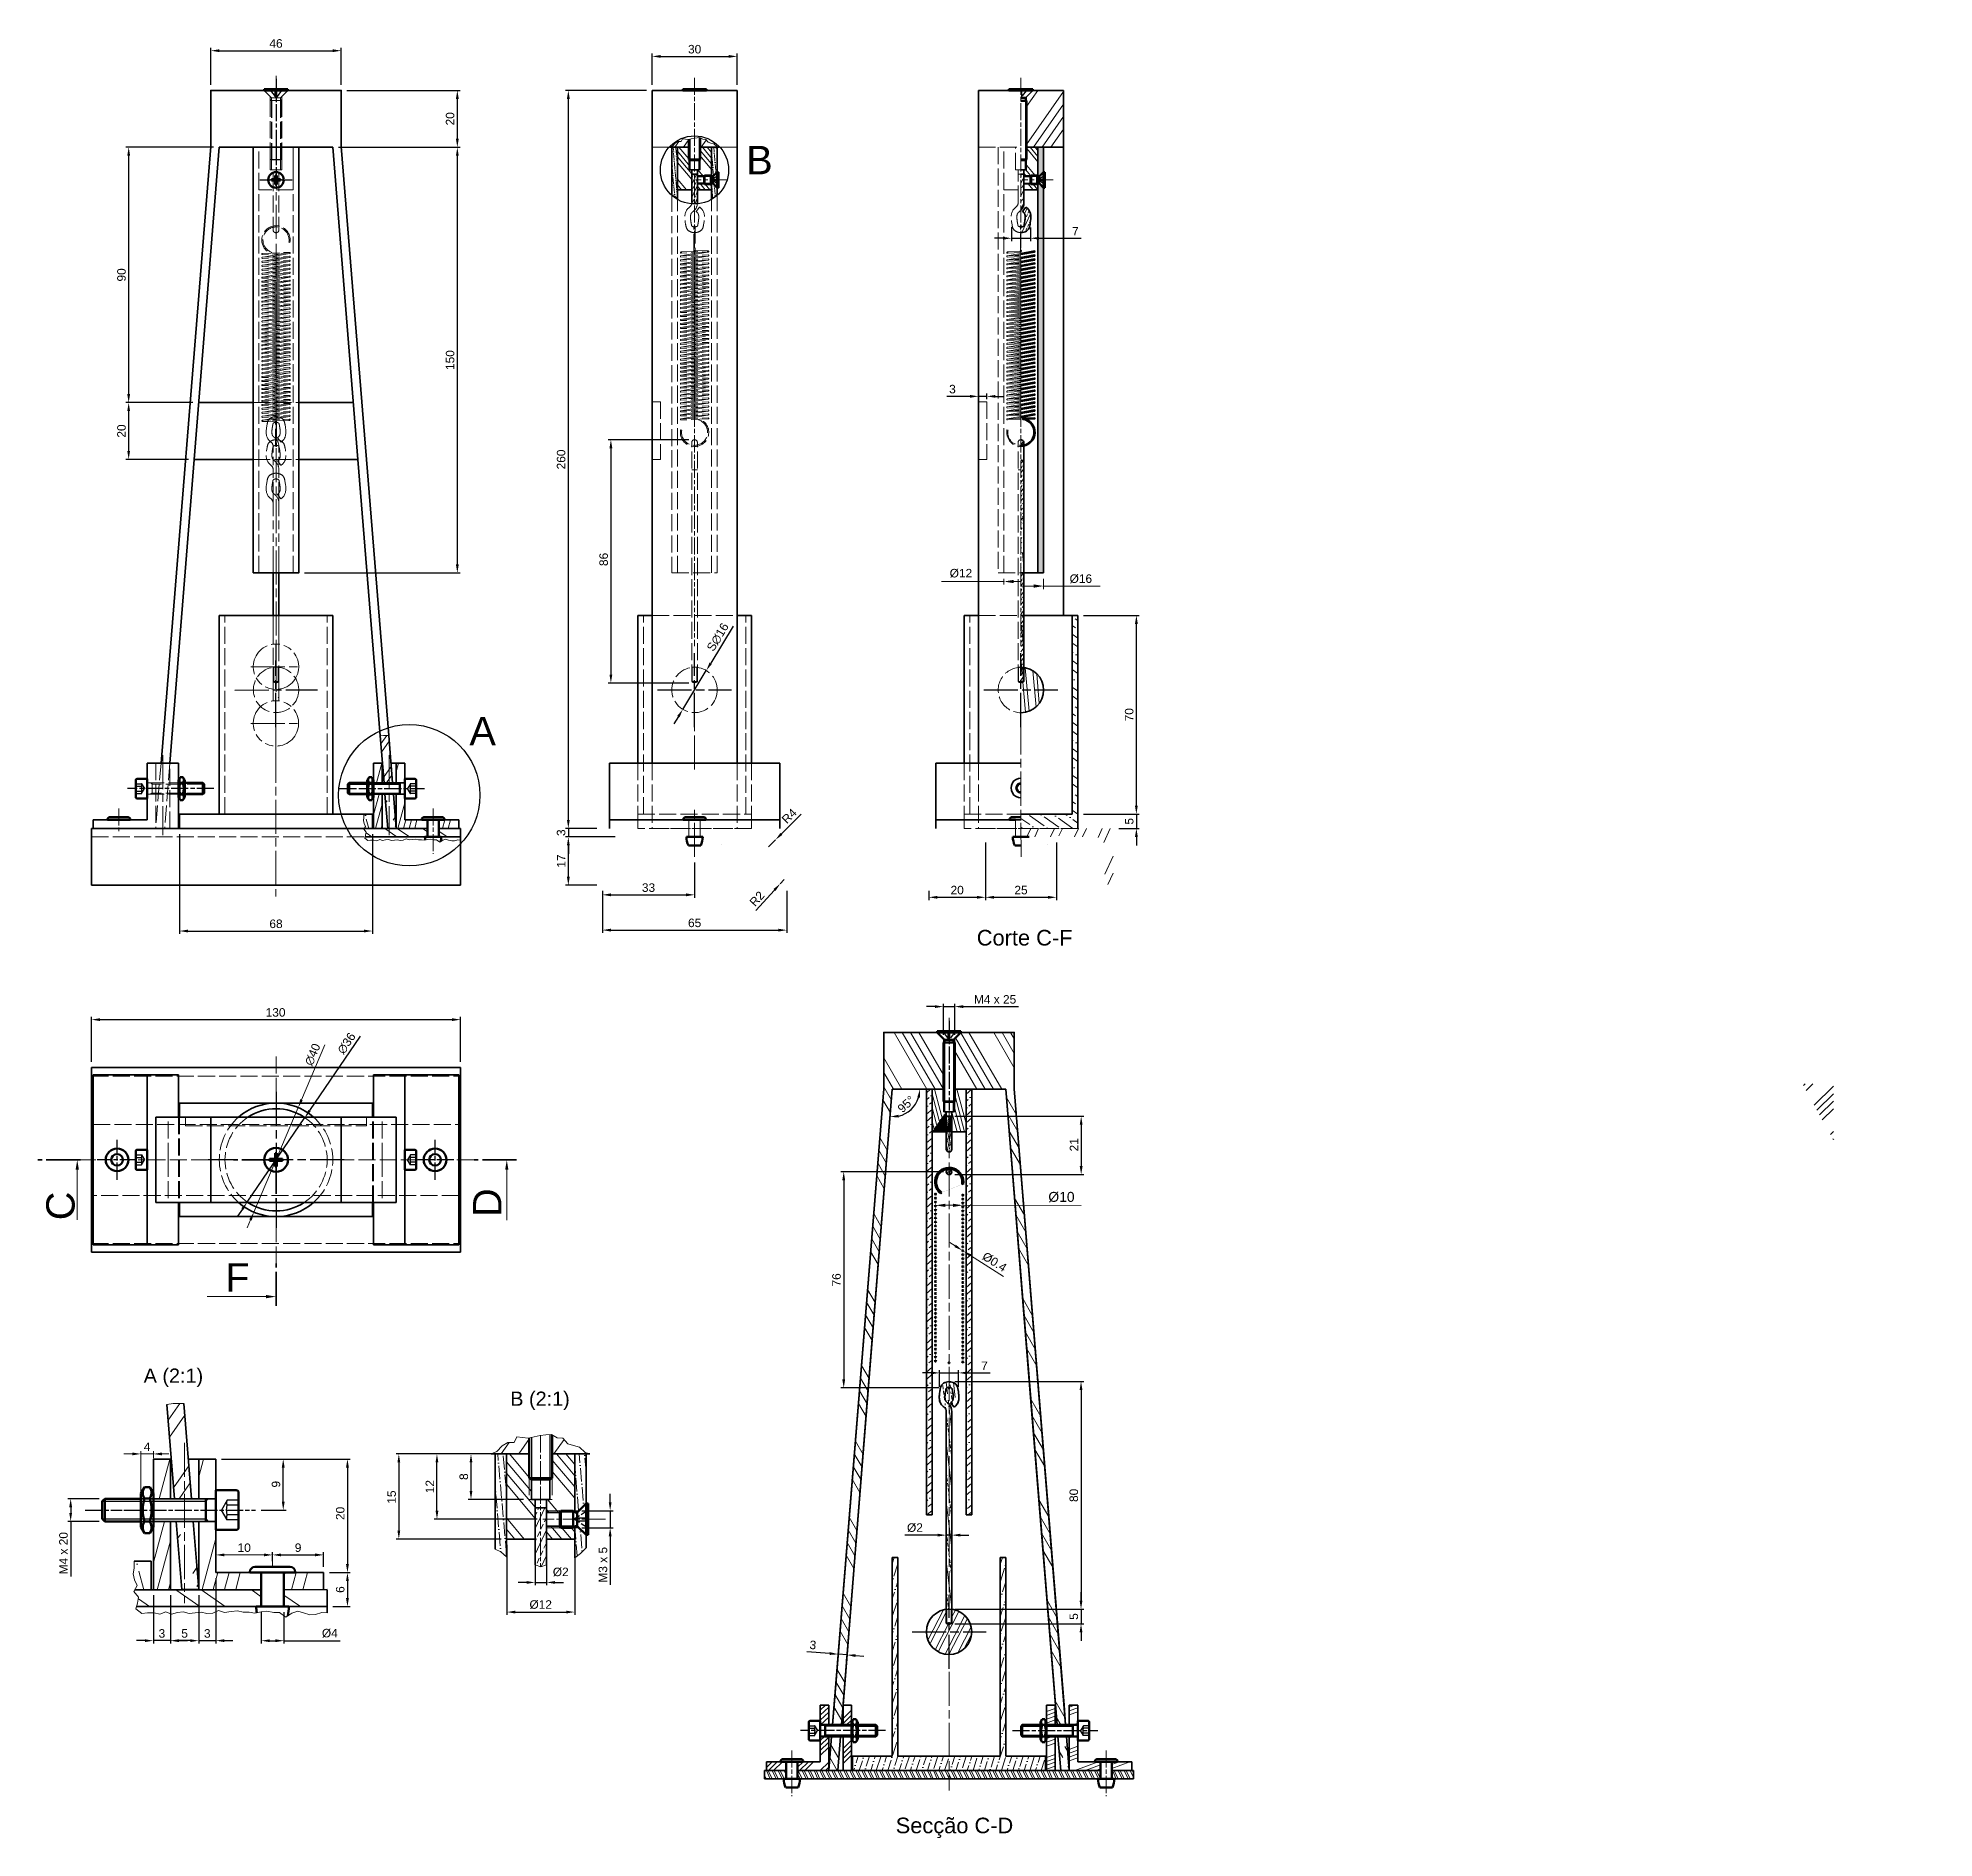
# Model space of a CAD drawing. Header units: millimetres. Extents: x 172 to 840, y -38 to 597.
import ezdxf

# ---------------------------------------------------------------- set-up
doc = ezdxf.new("R2010")
doc.units = ezdxf.units.MM
for name, pattern in [('3.1_Alcado_Lateral_Pormenor$0$AM_ISO02W050', [7.5, 6, -1.5]), ('3.1_Alcado_Lateral_Pormenor$0$AM_ISO02W050x2', [3.75, 3, -0.75]), ('3.1_Alcado_Lateral_Pormenor$0$AM_ISO08W050', [18, 12, -1.5, 3, -1.5]), ('3.1_Alcado_Lateral_Pormenor$0$AM_ISO08W050x2', [9, 6, -0.75, 1.5, -0.75]), ('3.1_Alcado_Superior$0$AM_ISO02W050', [7.5, 6, -1.5]), ('3.1_Alcado_Superior$0$AM_ISO02W050x2', [3.75, 3, -0.75]), ('3.1_Alcado_Superior$0$AM_ISO08W050', [18, 12, -1.5, 3, -1.5]), ('3.1_Alcado_Superior$0$AM_ISO08W050x2', [9, 6, -0.75, 1.5, -0.75]), ('3.1_Meio_corte$0$AM_ISO02W050', [7.5, 6, -1.5]), ('3.1_Meio_corte$0$AM_ISO02W050x2', [3.75, 3, -0.75]), ('3.1_Meio_corte$0$AM_ISO08W050', [18, 12, -1.5, 3, -1.5]), ('3.1_Meio_corte$0$AM_ISO08W050x2', [9, 6, -0.75, 1.5, -0.75]), ('3.1_Seccao$0$AM_ISO02W050', [7.5, 6, -1.5]), ('3.1_Seccao$0$AM_ISO02W050x2', [3.75, 3, -0.75]), ('3.1_Seccao$0$AM_ISO08W050', [18, 12, -1.5, 3, -1.5]), ('3.1_Seccao$0$AM_ISO08W050x2', [9, 6, -0.75, 1.5, -0.75]), ('3.1_Seccao$0$AM_ISO09W050', [22.5, 12, -1.5, 3, -1.5, 3, -1.5]), ('AM_ISO02W050', [7.5, 6, -1.5]), ('AM_ISO02W050x2', [3.75, 3, -0.75]), ('AM_ISO08W050', [18, 12, -1.5, 3, -1.5]), ('AM_ISO08W050x2', [9, 6, -0.75, 1.5, -0.75]), ('AM_ISO09W050', [22.5, 12, -1.5, 3, -1.5, 3, -1.5])]:
    doc.linetypes.add(name, pattern=pattern)
for name, color, linetype, lineweight in [('3.1_Alcado_Lateral_Pormenor$0$AM_0N', 7, 'Continuous', 50), ('3.1_Alcado_Lateral_Pormenor$0$AM_3N', 6, 'AM_ISO02W050', 25), ('3.1_Alcado_Lateral_Pormenor$0$AM_4', 3, 'Continuous', 25), ('3.1_Alcado_Lateral_Pormenor$0$AM_4N', 3, 'Continuous', 25), ('3.1_Alcado_Lateral_Pormenor$0$AM_7', 4, 'AM_ISO08W050', 25), ('3.1_Alcado_Lateral_Pormenor$0$Contorno', 7, 'Continuous', 35), ('3.1_Alcado_Lateral_Pormenor$0$Contorno corte parcial', 7, 'Continuous', 35), ('3.1_Alcado_Lateral_Pormenor$0$Eixos', 3, '3.1_Alcado_Lateral_Pormenor$0$AM_ISO08W050', 18), ('3.1_Alcado_Lateral_Pormenor$0$Inflexão', 7, 'Continuous', 18), ('3.1_Alcado_Lateral_Pormenor$0$Invisível', 7, '3.1_Alcado_Lateral_Pormenor$0$AM_ISO02W050', 18), ('3.1_Alcado_Lateral_Pormenor$0$Tracejado', 4, 'Continuous', 18), ('3.1_Alcado_Superior$0$AM_0N', 7, 'Continuous', 50), ('3.1_Alcado_Superior$0$AM_3N', 6, 'AM_ISO02W050', 25), ('3.1_Alcado_Superior$0$AM_5', 3, 'Continuous', 18), ('3.1_Alcado_Superior$0$AM_7', 4, 'AM_ISO08W050', 25), ('3.1_Alcado_Superior$0$AM_7N', 4, 'AM_ISO08W050', 25), ('3.1_Alcado_Superior$0$Contorno', 7, 'Continuous', 35), ('3.1_Alcado_Superior$0$Corte_secção', 1, '3.1_Alcado_Superior$0$AM_ISO08W050', 35), ('3.1_Alcado_Superior$0$Eixos', 3, '3.1_Alcado_Superior$0$AM_ISO08W050', 18), ('3.1_Alcado_Superior$0$Invisível', 7, '3.1_Alcado_Superior$0$AM_ISO02W050', 18), ('3.1_Meio_corte$0$AM_0N', 7, 'Continuous', 50), ('3.1_Meio_corte$0$AM_3N', 6, 'AM_ISO02W050', 25), ('3.1_Meio_corte$0$AM_4N', 3, 'Continuous', 25), ('3.1_Meio_corte$0$AM_7', 4, 'AM_ISO08W050', 25), ('3.1_Meio_corte$0$Contorno', 7, 'Continuous', 35), ('3.1_Meio_corte$0$Cotas', 2, 'Continuous', 18), ('3.1_Meio_corte$0$Eixos', 3, '3.1_Meio_corte$0$AM_ISO08W050', 18), ('3.1_Meio_corte$0$Inflexão', 7, 'Continuous', 18), ('3.1_Meio_corte$0$Invisível', 7, '3.1_Meio_corte$0$AM_ISO02W050', 18), ('3.1_Meio_corte$0$Tracejado', 4, 'Continuous', 18), ('3.1_Seccao$0$AM_0N', 7, 'Continuous', 50), ('3.1_Seccao$0$AM_3N', 6, 'AM_ISO02W050', 25), ('3.1_Seccao$0$AM_4N', 3, 'Continuous', 25), ('3.1_Seccao$0$AM_7', 4, 'AM_ISO08W050', 25), ('3.1_Seccao$0$AM_7N', 4, 'AM_ISO08W050', 25), ('3.1_Seccao$0$Contorno', 7, 'Continuous', 35), ('3.1_Seccao$0$Extremos', 7, '3.1_Seccao$0$AM_ISO09W050', 18), ('3.1_Seccao$0$Inflexão', 7, 'Continuous', 18), ('3.1_Seccao$0$Invisível', 7, '3.1_Seccao$0$AM_ISO02W050', 18), ('3.1_Seccao$0$Tracejado', 4, 'Continuous', 18), ('AM_0N', 7, 'Continuous', 50), ('AM_3N', 6, 'AM_ISO02W050', 25), ('AM_4', 3, 'Continuous', 25), ('AM_4N', 3, 'Continuous', 25), ('AM_5', 3, 'Continuous', 18), ('AM_7', 4, 'AM_ISO08W050', 25), ('AM_7N', 4, 'AM_ISO08W050', 25), ('Contorno', 7, 'Continuous', 35), ('Contorno corte parcial', 7, 'Continuous', 35), ('Eixos', 3, 'AM_ISO08W050', 18), ('Extremos', 7, 'AM_ISO09W050', 18), ('Inflexão', 7, 'Continuous', 18), ('Invisível', 7, 'AM_ISO02W050', 18), ('Tracejado', 4, 'Continuous', 18)]:
    doc.layers.add(name, color=color, linetype=linetype, lineweight=lineweight)
doc.layers.add('3.1_Seccao$0$Eixos', color=3, linetype='3.1_Seccao$0$AM_ISO08W050', lineweight=18, plot=False)
doc.styles.add('3.1_Alcado_Lateral_Pormenor$0$Standard', font='arial.ttf')
doc.styles.add('3.1_Alcado_Superior$0$Standard', font='arial.ttf')
doc.styles.add('3.1_Meio_corte$0$Standard', font='arial.ttf')
doc.styles.add('3.1_Seccao$0$Standard', font='arial.ttf')
doc.styles.get("Standard").update_dxf_attribs({"font": 'arial.ttf'})
doc.dimstyles.new('ISO-25$0', dxfattribs={"dimtxt": 3, "dimasz": 3, "dimexe": 1, "dimexo": 2, "dimgap": 1, "dimtad": 1, "dimdec": 1, "dimtxsty": 'Standard', "dimcen": 2.5, "dimadec": 0, "dimazin": 0, "dimtfac": 1, "dimtdec": 1, "dimtmove": 0, "dimatfit": 3, "dimfxl": 1, "dimarcsym": 0})
doc.dimstyles.new('ISO-25$2', dxfattribs={"dimtxt": 3, "dimasz": 3, "dimexe": 1, "dimexo": 2, "dimgap": 1, "dimtad": 1, "dimdec": 1, "dimtxsty": 'Standard', "dimcen": 2.5, "dimadec": 0, "dimazin": 0, "dimtfac": 1, "dimtdec": 1, "dimtmove": 0, "dimatfit": 3, "dimfxl": 1, "dimarcsym": 0})
doc.dimstyles.new('ISO-25$3', dxfattribs={"dimtxt": 3, "dimasz": 3, "dimexe": 1, "dimexo": 2, "dimgap": 1, "dimtad": 1, "dimdec": 1, "dimtxsty": 'Standard', "dimcen": 2.5, "dimadec": 0, "dimazin": 0, "dimtfac": 1, "dimtdec": 1, "dimtmove": 0, "dimatfit": 3, "dimfxl": 1, "dimarcsym": 0})
doc.dimstyles.new('ISO-25$4', dxfattribs={"dimtxt": 3, "dimasz": 3, "dimexe": 1, "dimexo": 2, "dimgap": 1, "dimtad": 1, "dimdec": 1, "dimtxsty": 'Standard', "dimcen": 2.5, "dimadec": 0, "dimazin": 0, "dimtfac": 1, "dimtdec": 1, "dimtmove": 0, "dimatfit": 3, "dimfxl": 1, "dimarcsym": 0})
pattern_1 = [(300, (139.956, -196.529), (13.19823, 7.62), []), (300, (139.026, -199.998), (13.19823, 7.62), []), (300, (138.096, -203.468), (13.19823, 7.62), []), (300, (137.167, -206.938), (13.19823, 7.62), [])]
pattern_2 = [(115, (139.9559, -196.5288), (-1.726516, -0.805088), []), (115, (140.263, -195.6849), (-1.726516, -0.805088), [])]
pattern_3 = [(105, (486.01, 22.3827), (-1.840089, -0.49305), []), (105, (486.2346, 22.7715), (-1.840089, -0.49305), []), (105, (486.459, 23.1604), (-1.840089, -0.49305), []), (105, (486.6836, 23.5492), (-1.840089, -0.49305), [])]
pattern_4 = [(105, (139.956, -196.529), (-7.36035, -1.9722), []), (105, (140.854, -194.973), (-7.36035, -1.9722), []), (105, (141.752, -193.418), (-7.36035, -1.9722), []), (105, (142.65, -191.8625), (-7.36035, -1.9722), [])]
pattern_5 = [(115, (139.9559, -196.5288), (-0.8632582, -0.4025439), []), (115, (140.1094, -196.1068), (-0.8632582, -0.4025439), [])]

msp = doc.modelspace()

# ---------------------------------------------------------------- texts
at = {"layer": '3.1_Alcado_Lateral_Pormenor$0$AM_4', "color": 30, "insert": (426.52, 553.47), "char_height": 10, "attachment_point": 5, "style": '3.1_Alcado_Lateral_Pormenor$0$Standard'}
msp.add_mtext('B', dxfattribs=at)
at = {"layer": '3.1_Alcado_Lateral_Pormenor$0$AM_4', "color": 7, "insert": (349.2, 116.34), "char_height": 5, "attachment_point": 5, "style": '3.1_Alcado_Lateral_Pormenor$0$Standard'}
msp.add_mtext('B (2:1)', dxfattribs=at)
at = {"layer": '3.1_Alcado_Superior$0$AM_5', "color": 2, "char_height": 3.5, "rotation": 90, "style": '3.1_Alcado_Superior$0$Standard'}
for s, insert, attachment_point in [('{\\H2.85714x;C}', (185.37, 190.04), 9), ('{\\H2.85714x;D}', (335.58, 181.11), 7)]:
    msp.add_mtext(s, dxfattribs=dict(at, insert=insert, attachment_point=attachment_point))
at = {"layer": '3.1_Alcado_Superior$0$AM_5', "color": 2, "linetype": '3.1_Alcado_Superior$0$AM_ISO02W050', "insert": (246.85, 154.8), "char_height": 10, "attachment_point": 9, "style": '3.1_Alcado_Superior$0$Standard'}
msp.add_mtext('F', dxfattribs=at)
at = {"layer": '3.1_Meio_corte$0$Cotas', "insert": (503.09, 282.25), "char_height": 5.5, "attachment_point": 1, "style": '3.1_Meio_corte$0$Standard'}
msp.add_mtext_dynamic_manual_height_columns('{\\C0;Corte C-F}', width=51.5901, gutter_width=12.5, heights=[0], dxfattribs=at)
at = {"layer": '3.1_Seccao$0$Contorno', "insert": (474.53, -30.53), "char_height": 5.5, "attachment_point": 1, "style": '3.1_Seccao$0$Standard'}
msp.add_mtext_dynamic_manual_height_columns('Secção C-D', width=54.9627, gutter_width=12.5, heights=[0], dxfattribs=at)
at = {"layer": 'AM_4', "color": 30, "insert": (328.99, 352.31), "char_height": 10, "attachment_point": 5}
msp.add_mtext('A', dxfattribs=at)
at = {"layer": 'AM_4', "color": 7, "insert": (220.03, 124.46), "char_height": 5, "attachment_point": 5}
msp.add_mtext('A (2:1)', dxfattribs=at)
at = {"layer": 'AM_5', "attachment_point": 5}
for s, insert, char_height in [('%%C12', (497.51, 407.88), 3), ('%%C16', (539.77, 405.95), 3), ('%%C10', (532.94, 188.12), 3.5), ('4', (210.75, 100.12), 3), ('10', (244.97, 64.57), 3)]:
    msp.add_mtext(s, dxfattribs=dict(at, insert=insert, char_height=char_height))
at = {"layer": 'AM_5', "char_height": 3, "attachment_point": 5}
for s, insert, rotation in [('∅40', (269.09, 238.34), 67.004), ('%%C0.4', (509.34, 165.25), 327.71996)]:
    msp.add_mtext(s, dxfattribs=dict(at, insert=insert, rotation=rotation))

# ---------------------------------------------------------------- blocks, each defined once
blk = doc.blocks.new('*U9')
at = {"layer": '3.1_Seccao$0$AM_0N'}
blk.add_circle((0, 0), 0.2, dxfattribs=at)
blk = doc.blocks.new('*U8')
at = {"layer": '3.1_Seccao$0$Eixos', "color": 0, "linetype": 'ByBlock', "lineweight": -2, "transparency": 16777216}
for p in [(0, 58.8), (0, 57.4), (0, 56), (0, 54.6), (0, 53.2), (0, 51.8), (0, 50.4), (0, 49), (0, 47.6), (0, 46.2), (0, 44.8), (0, 43.4), (0, 42), (0, 40.6), (0, 39.2), (0, 37.8), (0, 36.4), (0, 35), (0, 33.6), (0, 32.2), (0, 30.8), (0, 29.4), (0, 28), (0, 26.6), (0, 25.2), (0, 23.8), (0, 22.4), (0, 21), (0, 19.6), (0, 18.2), (0, 16.8), (0, 15.4), (0, 14), (0, 12.6), (0, 11.2), (0, 9.8), (0, 8.4), (0, 7), (0, 5.6), (0, 4.2), (0, 2.8), (0, 1.4), (0, 0)]:
    blk.add_blockref('*U9', p, dxfattribs=at)
blk = doc.blocks.new('*U11')
at = {"layer": '3.1_Seccao$0$AM_0N'}
blk.add_circle((0, 0), 0.2, dxfattribs=at)
blk = doc.blocks.new('*U10')
at = {"layer": '3.1_Seccao$0$Eixos', "color": 0, "linetype": 'ByBlock', "lineweight": -2, "transparency": 16777216}
for p in [(0, 58.8), (0, 57.4), (0, 56), (0, 54.6), (0, 53.2), (0, 51.8), (0, 50.4), (0, 49), (0, 47.6), (0, 46.2), (0, 44.8), (0, 43.4), (0, 42), (0, 40.6), (0, 39.2), (0, 37.8), (0, 36.4), (0, 35), (0, 33.6), (0, 32.2), (0, 30.8), (0, 29.4), (0, 28), (0, 26.6), (0, 25.2), (0, 23.8), (0, 22.4), (0, 21), (0, 19.6), (0, 18.2), (0, 16.8), (0, 15.4), (0, 14), (0, 12.6), (0, 11.2), (0, 9.8), (0, 8.4), (0, 7), (0, 5.6), (0, 4.2), (0, 2.8), (0, 1.4), (0, 0)]:
    blk.add_blockref('*U11', p, dxfattribs=at)
blk = doc.blocks.new('*D12')
at = {"layer": 'AM_5', "color": 0, "lineweight": -2, "transparency": 16777216}
for p, q in [((191.18, 235.72), (191.18, 251.63)), ((194.18, 250.63), (318.18, 250.63)), ((321.18, 235.72), (321.18, 251.63))]:
    blk.add_line(p, q, dxfattribs=at)
at = {"layer": 'AM_5', "color": 0, "transparency": 16777216}
for points in [[(194.18, 251.13), (194.18, 250.13), (191.18, 250.63)], [(318.18, 251.13), (318.18, 250.13), (321.18, 250.63)]]:
    blk.add_solid(points, dxfattribs=at)
at = {"layer": 'Defpoints', "color": 0, "transparency": 16777216}
for p in [(321.18, 250.63), (191.18, 233.72), (321.18, 233.72)]:
    blk.add_point(p, dxfattribs=at)
at = {"layer": 'AM_5', "color": 0, "transparency": 16777216, "insert": (256.03, 253.16), "char_height": 3, "attachment_point": 5}
blk.add_mtext('130', dxfattribs=at)
blk = doc.blocks.new('*D13')
at = {"layer": 'AM_5', "color": 0, "lineweight": -2, "transparency": 16777216}
for p, q in [((375.68, 315), (358.18, 315)), ((359.18, 301), (359.18, 312)), ((369.18, 298), (358.18, 298))]:
    blk.add_line(p, q, dxfattribs=at)
at = {"layer": 'AM_5', "color": 0, "transparency": 16777216}
for points in [[(358.68, 312), (359.68, 312), (359.18, 315)], [(358.68, 301), (359.68, 301), (359.18, 298)]]:
    blk.add_solid(points, dxfattribs=at)
at = {"layer": 'Defpoints', "color": 0, "transparency": 16777216}
for p in [(359.18, 315), (377.68, 315), (371.18, 298)]:
    blk.add_point(p, dxfattribs=at)
at = {"layer": 'AM_5', "color": 0, "transparency": 16777216, "insert": (356.67, 306.5), "char_height": 3, "attachment_point": 5, "rotation": 90}
blk.add_mtext('17', dxfattribs=at)
blk = doc.blocks.new('*D14')
at = {"layer": 'AM_5', "color": 0, "lineweight": -2, "transparency": 16777216}
for p, q in [((359.18, 321), (359.18, 324)), ((369.18, 318), (358.18, 318)), ((369.18, 315), (358.18, 315)), ((359.18, 318), (359.18, 315)), ((359.18, 312), (359.18, 309))]:
    blk.add_line(p, q, dxfattribs=at)
at = {"layer": 'AM_5', "color": 0, "transparency": 16777216}
for points in [[(358.68, 321), (359.68, 321), (359.18, 318)], [(358.68, 312), (359.68, 312), (359.18, 315)]]:
    blk.add_solid(points, dxfattribs=at)
at = {"layer": 'Defpoints', "color": 0, "transparency": 16777216}
for p in [(359.18, 315), (371.18, 318), (371.18, 315)]:
    blk.add_point(p, dxfattribs=at)
at = {"layer": 'AM_5', "color": 0, "transparency": 16777216, "insert": (356.65, 316.5), "char_height": 3, "attachment_point": 5, "rotation": 90}
blk.add_mtext('3', dxfattribs=at)
blk = doc.blocks.new('*D15')
at = {"layer": 'AM_5', "color": 0, "lineweight": -2, "transparency": 16777216}
for p, q in [((386.68, 578), (358.18, 578)), ((359.18, 321), (359.18, 575)), ((369.18, 318), (358.18, 318))]:
    blk.add_line(p, q, dxfattribs=at)
at = {"layer": 'AM_5', "color": 0, "transparency": 16777216}
for points in [[(358.68, 575), (359.68, 575), (359.18, 578)], [(358.68, 321), (359.68, 321), (359.18, 318)]]:
    blk.add_solid(points, dxfattribs=at)
at = {"layer": 'Defpoints', "color": 0, "transparency": 16777216}
for p in [(359.18, 578), (388.68, 578), (371.18, 318)]:
    blk.add_point(p, dxfattribs=at)
at = {"layer": 'AM_5', "color": 0, "transparency": 16777216, "insert": (356.65, 448), "char_height": 3, "attachment_point": 5, "rotation": 90}
blk.add_mtext('260', dxfattribs=at)
blk = doc.blocks.new('*D16')
at = {"layer": 'AM_5', "color": 0, "lineweight": -2, "transparency": 16777216}
for p, q in [((401.64, 454.97), (373.17, 454.97)), ((374.17, 451.97), (374.17, 372.21)), ((401.65, 369.21), (373.17, 369.21))]:
    blk.add_line(p, q, dxfattribs=at)
at = {"layer": 'AM_5', "color": 0, "transparency": 16777216}
for points in [[(373.67, 451.97), (374.67, 451.97), (374.17, 454.97)], [(373.67, 372.21), (374.67, 372.21), (374.17, 369.21)]]:
    blk.add_solid(points, dxfattribs=at)
at = {"layer": 'Defpoints', "color": 0, "transparency": 16777216}
for p in [(403.64, 454.97), (374.17, 369.21), (403.65, 369.21)]:
    blk.add_point(p, dxfattribs=at)
at = {"layer": 'AM_5', "color": 0, "transparency": 16777216, "insert": (371.64, 412.77), "char_height": 3, "attachment_point": 5, "rotation": 90}
blk.add_mtext('86', dxfattribs=at)
blk = doc.blocks.new('*D17')
at = {"layer": 'AM_5', "color": 0, "lineweight": -2, "transparency": 16777216}
for p, q in [((233.18, 580.02), (233.18, 593.02)), ((236.18, 592.02), (276.18, 592.02)), ((279.18, 580.02), (279.18, 593.02))]:
    blk.add_line(p, q, dxfattribs=at)
at = {"layer": 'AM_5', "color": 0, "transparency": 16777216}
for points in [[(236.18, 592.52), (236.18, 591.52), (233.18, 592.02)], [(276.18, 592.52), (276.18, 591.52), (279.18, 592.02)]]:
    blk.add_solid(points, dxfattribs=at)
at = {"layer": 'Defpoints', "color": 0, "transparency": 16777216}
for p in [(279.18, 592.02), (233.18, 578.02), (279.18, 578.02)]:
    blk.add_point(p, dxfattribs=at)
at = {"layer": 'AM_5', "color": 0, "transparency": 16777216, "insert": (256.18, 594.55), "char_height": 3, "attachment_point": 5}
blk.add_mtext('46', dxfattribs=at)
blk = doc.blocks.new('*D18')
at = {"layer": 'AM_5', "color": 0, "lineweight": -2, "transparency": 16777216}
for p, q in [((371.18, 296), (371.18, 281.17)), ((436.18, 296), (436.18, 281.17)), ((374.18, 282.17), (433.18, 282.17))]:
    blk.add_line(p, q, dxfattribs=at)
at = {"layer": 'AM_5', "color": 0, "transparency": 16777216}
for points in [[(374.18, 282.67), (374.18, 281.67), (371.18, 282.17)], [(433.18, 282.67), (433.18, 281.67), (436.18, 282.17)]]:
    blk.add_solid(points, dxfattribs=at)
at = {"layer": 'Defpoints', "color": 0, "transparency": 16777216}
for p in [(371.18, 298), (436.18, 298), (436.18, 282.17)]:
    blk.add_point(p, dxfattribs=at)
at = {"layer": 'AM_5', "color": 0, "transparency": 16777216, "insert": (403.68, 284.71), "char_height": 3, "attachment_point": 5}
blk.add_mtext('65', dxfattribs=at)
blk = doc.blocks.new('*D19')
at = {"layer": 'AM_5', "color": 0, "lineweight": -2, "transparency": 16777216}
for p, q in [((403.68, 306), (403.68, 293.6)), ((371.18, 296), (371.18, 293.6)), ((374.18, 294.6), (400.68, 294.6))]:
    blk.add_line(p, q, dxfattribs=at)
at = {"layer": 'AM_5', "color": 0, "transparency": 16777216}
for points in [[(374.18, 295.1), (374.18, 294.1), (371.18, 294.6)], [(400.68, 295.1), (400.68, 294.1), (403.68, 294.6)]]:
    blk.add_solid(points, dxfattribs=at)
at = {"layer": 'Defpoints', "color": 0, "transparency": 16777216}
for p in [(403.68, 308), (371.18, 298), (403.68, 294.6)]:
    blk.add_point(p, dxfattribs=at)
at = {"layer": 'AM_5', "color": 0, "transparency": 16777216, "insert": (387.43, 297.13), "char_height": 3, "attachment_point": 5}
blk.add_mtext('33', dxfattribs=at)
blk = doc.blocks.new('*D20')
at = {"layer": 'AM_5', "color": 0, "lineweight": -2, "transparency": 16777216}
for p, q in [((236.97, 95.83), (282.35, 95.83)), ((281.35, 92.83), (281.35, 58.83)), ((274.97, 55.83), (282.35, 55.83))]:
    blk.add_line(p, q, dxfattribs=at)
at = {"layer": 'AM_5', "color": 0, "transparency": 16777216}
for points in [[(280.85, 92.83), (281.85, 92.83), (281.35, 95.83)], [(280.85, 58.83), (281.85, 58.83), (281.35, 55.83)]]:
    blk.add_solid(points, dxfattribs=at)
at = {"layer": 'Defpoints', "color": 0, "transparency": 16777216}
for p in [(234.97, 95.83), (272.97, 55.83), (281.35, 55.83)]:
    blk.add_point(p, dxfattribs=at)
at = {"layer": 'AM_5', "color": 0, "transparency": 16777216, "insert": (278.82, 76.67), "char_height": 3, "attachment_point": 5, "rotation": 90}
blk.add_mtext('20', dxfattribs=at)
blk = doc.blocks.new('*D21')
at = {"layer": 'AM_5', "color": 0, "lineweight": -2, "transparency": 16777216}
for p, q in [((222.18, 316), (222.18, 280.85)), ((290.18, 316), (290.18, 280.85)), ((225.18, 281.85), (287.18, 281.85))]:
    blk.add_line(p, q, dxfattribs=at)
at = {"layer": 'AM_5', "color": 0, "transparency": 16777216}
for points in [[(225.18, 282.35), (225.18, 281.35), (222.18, 281.85)], [(287.18, 282.35), (287.18, 281.35), (290.18, 281.85)]]:
    blk.add_solid(points, dxfattribs=at)
at = {"layer": 'Defpoints', "color": 0, "transparency": 16777216}
for p in [(222.18, 318), (290.18, 318), (290.18, 281.85)]:
    blk.add_point(p, dxfattribs=at)
at = {"layer": 'AM_5', "color": 0, "transparency": 16777216, "insert": (256.18, 284.38), "char_height": 3, "attachment_point": 5}
blk.add_mtext('68', dxfattribs=at)
blk = doc.blocks.new('*D22')
at = {"layer": 'AM_5', "color": 0, "lineweight": -2, "transparency": 16777216}
for p, q in [((417.3, 389.31), (409.36, 376.2)), ((399.51, 359.95), (407.8, 373.63)), ((397.95, 357.38), (396.4, 354.82))]:
    blk.add_line(p, q, dxfattribs=at)
at = {"layer": 'AM_5', "color": 0, "transparency": 16777216}
for points in [[(408.93, 376.45), (409.78, 375.94), (407.8, 373.63)], [(397.53, 357.64), (398.38, 357.12), (399.51, 359.95)]]:
    blk.add_solid(points, dxfattribs=at)
at = {"layer": 'Defpoints', "color": 0, "transparency": 16777216}
for p in [(407.8, 373.63), (399.51, 359.95)]:
    blk.add_point(p, dxfattribs=at)
at = {"layer": 'AM_5', "color": 0, "transparency": 16777216, "insert": (411.87, 385.39), "char_height": 3, "attachment_point": 5, "rotation": 58.78124}
blk.add_mtext('S∅16', dxfattribs=at)
blk = doc.blocks.new('*D23')
at = {"layer": 'AM_5', "color": 0, "lineweight": -2, "transparency": 16777216}
for p, q in [((441.22, 323.04), (434.27, 316.09)), ((429.68, 311.5), (432.15, 313.97))]:
    blk.add_line(p, q, dxfattribs=at)
at = {"layer": 'AM_5', "color": 0, "transparency": 16777216}
blk.add_solid([(433.92, 316.44), (434.63, 315.74), (432.15, 313.97)], dxfattribs=at)
at = {"layer": 'Defpoints', "color": 0, "transparency": 16777216}
for p in [(429.68, 311.5), (432.15, 313.97)]:
    blk.add_point(p, dxfattribs=at)
at = {"layer": 'AM_5', "color": 0, "transparency": 16777216, "insert": (437.04, 322.39), "char_height": 3, "attachment_point": 5, "rotation": 45}
blk.add_mtext('R4', dxfattribs=at)
blk = doc.blocks.new('*D24')
at = {"layer": 'AM_5', "color": 0, "lineweight": -2, "transparency": 16777216}
for p, q in [((425.22, 289.04), (431.81, 296.3)), ((435.18, 300), (433.83, 298.52))]:
    blk.add_line(p, q, dxfattribs=at)
at = {"layer": 'AM_5', "color": 0, "transparency": 16777216}
blk.add_solid([(431.44, 296.63), (432.18, 295.96), (433.83, 298.52)], dxfattribs=at)
at = {"layer": 'Defpoints', "color": 0, "transparency": 16777216}
for p in [(433.83, 298.52), (435.18, 300)]:
    blk.add_point(p, dxfattribs=at)
at = {"layer": 'AM_5', "color": 0, "transparency": 16777216, "insert": (425.65, 293.24), "char_height": 3, "attachment_point": 5, "rotation": 47.71919}
blk.add_mtext('R2', dxfattribs=at)
blk = doc.blocks.new('*D26')
at = {"layer": 'AM_5', "color": 0, "lineweight": -2, "transparency": 16777216}
for p, q in [((285.89, 244.76), (268.02, 218.58)), ((246.04, 186.37), (266.33, 216.1)), ((244.35, 183.89), (242.66, 181.41))]:
    blk.add_line(p, q, dxfattribs=at)
at = {"layer": 'AM_5', "color": 0, "transparency": 16777216}
for points in [[(267.61, 218.86), (268.44, 218.3), (266.33, 216.1)], [(243.94, 184.17), (244.76, 183.61), (246.04, 186.37)]]:
    blk.add_solid(points, dxfattribs=at)
at = {"layer": 'Defpoints', "color": 0, "transparency": 16777216}
for p in [(266.33, 216.1), (246.04, 186.37)]:
    blk.add_point(p, dxfattribs=at)
at = {"layer": 'AM_5', "color": 0, "transparency": 16777216, "insert": (281.03, 242.29), "char_height": 3, "attachment_point": 5, "rotation": 55.69089}
blk.add_mtext('∅36', dxfattribs=at)
blk = doc.blocks.new('*D27')
at = {"layer": 'AM_5', "color": 0, "lineweight": -2, "transparency": 16777216}
for p, q in [((226.92, 468.02), (203.27, 468.02)), ((204.27, 451.02), (204.27, 465.02)), ((225.31, 448.02), (203.27, 448.02))]:
    blk.add_line(p, q, dxfattribs=at)
at = {"layer": 'AM_5', "color": 0, "transparency": 16777216}
for points in [[(203.77, 465.02), (204.77, 465.02), (204.27, 468.02)], [(203.77, 451.02), (204.77, 451.02), (204.27, 448.02)]]:
    blk.add_solid(points, dxfattribs=at)
at = {"layer": 'Defpoints', "color": 0, "transparency": 16777216}
for p in [(204.27, 468.02), (228.92, 468.02), (227.31, 448.02)]:
    blk.add_point(p, dxfattribs=at)
at = {"layer": 'AM_5', "color": 0, "transparency": 16777216, "insert": (201.74, 458.02), "char_height": 3, "attachment_point": 5, "rotation": 90}
blk.add_mtext('20', dxfattribs=at)
blk = doc.blocks.new('*D28')
at = {"layer": 'AM_5', "color": 0, "lineweight": -2, "transparency": 16777216}
for p, q in [((234.18, 558.02), (203.27, 558.02)), ((204.27, 471.02), (204.27, 555.02)), ((226.92, 468.02), (203.27, 468.02))]:
    blk.add_line(p, q, dxfattribs=at)
at = {"layer": 'AM_5', "color": 0, "transparency": 16777216}
for points in [[(203.77, 555.02), (204.77, 555.02), (204.27, 558.02)], [(203.77, 471.02), (204.77, 471.02), (204.27, 468.02)]]:
    blk.add_solid(points, dxfattribs=at)
at = {"layer": 'Defpoints', "color": 0, "transparency": 16777216}
for p in [(204.27, 558.02), (236.18, 558.02), (228.92, 468.02)]:
    blk.add_point(p, dxfattribs=at)
at = {"layer": 'AM_5', "color": 0, "transparency": 16777216, "insert": (201.74, 513.02), "char_height": 3, "attachment_point": 5, "rotation": 90}
blk.add_mtext('90', dxfattribs=at)
blk = doc.blocks.new('*D29')
at = {"layer": 'AM_5', "color": 0, "lineweight": -2, "transparency": 16777216}
for p, q in [((278.18, 558.02), (321.07, 558.02)), ((320.07, 411.02), (320.07, 555.02)), ((266.18, 408.02), (321.07, 408.02))]:
    blk.add_line(p, q, dxfattribs=at)
at = {"layer": 'AM_5', "color": 0, "transparency": 16777216}
for points in [[(319.57, 555.02), (320.57, 555.02), (320.07, 558.02)], [(319.57, 411.02), (320.57, 411.02), (320.07, 408.02)]]:
    blk.add_solid(points, dxfattribs=at)
at = {"layer": 'Defpoints', "color": 0, "transparency": 16777216}
for p in [(276.18, 558.02), (320.07, 558.02), (264.18, 408.02)]:
    blk.add_point(p, dxfattribs=at)
at = {"layer": 'AM_5', "color": 0, "transparency": 16777216, "insert": (317.53, 483.02), "char_height": 3, "attachment_point": 5, "rotation": 90}
blk.add_mtext('150', dxfattribs=at)
blk = doc.blocks.new('*D30')
at = {"layer": 'AM_5', "color": 0, "lineweight": -2, "transparency": 16777216}
for p, q in [((281.18, 578.02), (321.07, 578.02)), ((320.07, 561.02), (320.07, 575.02)), ((278.18, 558.02), (321.07, 558.02))]:
    blk.add_line(p, q, dxfattribs=at)
at = {"layer": 'AM_5', "color": 0, "transparency": 16777216}
for points in [[(319.57, 575.02), (320.57, 575.02), (320.07, 578.02)], [(319.57, 561.02), (320.57, 561.02), (320.07, 558.02)]]:
    blk.add_solid(points, dxfattribs=at)
at = {"layer": 'Defpoints', "color": 0, "transparency": 16777216}
for p in [(279.18, 578.02), (320.07, 578.02), (276.18, 558.02)]:
    blk.add_point(p, dxfattribs=at)
at = {"layer": 'AM_5', "color": 0, "transparency": 16777216, "insert": (317.53, 568.02), "char_height": 3, "attachment_point": 5, "rotation": 90}
blk.add_mtext('20', dxfattribs=at)
blk = doc.blocks.new('*D31')
at = {"layer": 'AM_5', "color": 0, "lineweight": -2, "transparency": 16777216}
for p, q in [((540.68, 393.07), (560.33, 393.07)), ((559.33, 326.02), (559.33, 390.07)), ((540.68, 323.02), (560.33, 323.02))]:
    blk.add_line(p, q, dxfattribs=at)
at = {"layer": 'AM_5', "color": 0, "transparency": 16777216}
for points in [[(558.83, 390.07), (559.83, 390.07), (559.33, 393.07)], [(558.83, 326.02), (559.83, 326.02), (559.33, 323.02)]]:
    blk.add_solid(points, dxfattribs=at)
at = {"layer": 'Defpoints', "color": 0, "transparency": 16777216}
for p in [(538.68, 393.07), (559.33, 393.07), (538.68, 323.02)]:
    blk.add_point(p, dxfattribs=at)
at = {"layer": 'AM_5', "color": 0, "transparency": 16777216, "insert": (556.8, 358.05), "char_height": 3, "attachment_point": 5, "rotation": 90}
blk.add_mtext('70', dxfattribs=at)
blk = doc.blocks.new('*D32')
at = {"layer": 'AM_5', "color": 0, "lineweight": -2, "transparency": 16777216}
for p, q in [((559.33, 326.03), (559.33, 329.03)), ((540.68, 323.03), (560.33, 323.03)), ((559.33, 323.03), (559.33, 318)), ((553.18, 318), (560.33, 318)), ((559.33, 315), (559.33, 312))]:
    blk.add_line(p, q, dxfattribs=at)
at = {"layer": 'AM_5', "color": 0, "transparency": 16777216}
for points in [[(558.83, 326.03), (559.83, 326.03), (559.33, 323.03)], [(558.83, 315), (559.83, 315), (559.33, 318)]]:
    blk.add_solid(points, dxfattribs=at)
at = {"layer": 'Defpoints', "color": 0, "transparency": 16777216}
for p in [(538.68, 323.03), (551.18, 318), (559.33, 318)]:
    blk.add_point(p, dxfattribs=at)
at = {"layer": 'AM_5', "color": 0, "transparency": 16777216, "insert": (556.81, 320.51), "char_height": 3, "attachment_point": 5, "rotation": 90}
blk.add_mtext('5', dxfattribs=at)
blk = doc.blocks.new('*D33')
at = {"layer": 'AM_5', "color": 0, "lineweight": -2, "transparency": 16777216}
for p, q in [((388.68, 580), (388.68, 591)), ((391.68, 590), (415.68, 590)), ((418.68, 580), (418.68, 591))]:
    blk.add_line(p, q, dxfattribs=at)
at = {"layer": 'AM_5', "color": 0, "transparency": 16777216}
for points in [[(391.68, 590.5), (391.68, 589.5), (388.68, 590)], [(415.68, 590.5), (415.68, 589.5), (418.68, 590)]]:
    blk.add_solid(points, dxfattribs=at)
at = {"layer": 'Defpoints', "color": 0, "transparency": 16777216}
for p in [(418.68, 590), (388.68, 578), (418.68, 578)]:
    blk.add_point(p, dxfattribs=at)
at = {"layer": 'AM_5', "color": 0, "transparency": 16777216, "insert": (403.68, 592.53), "char_height": 3, "attachment_point": 5}
blk.add_mtext('30', dxfattribs=at)
blk = doc.blocks.new('*D34')
at = {"layer": 'AM_5', "color": 0, "lineweight": -2, "transparency": 16777216}
for p, q in [((506.18, 313), (506.18, 292.73)), ((486.18, 296), (486.18, 292.73)), ((489.18, 293.73), (503.18, 293.73))]:
    blk.add_line(p, q, dxfattribs=at)
at = {"layer": 'AM_5', "color": 0, "transparency": 16777216}
for points in [[(489.18, 294.23), (489.18, 293.23), (486.18, 293.73)], [(503.18, 294.23), (503.18, 293.23), (506.18, 293.73)]]:
    blk.add_solid(points, dxfattribs=at)
at = {"layer": 'Defpoints', "color": 0, "transparency": 16777216}
for p in [(506.18, 315), (486.18, 298), (506.18, 293.73)]:
    blk.add_point(p, dxfattribs=at)
at = {"layer": 'AM_5', "color": 0, "transparency": 16777216, "insert": (496.18, 296.26), "char_height": 3, "attachment_point": 5}
blk.add_mtext('20', dxfattribs=at)
blk = doc.blocks.new('*D35')
at = {"layer": 'AM_5', "color": 0, "lineweight": -2, "transparency": 16777216}
for p, q in [((506.18, 313), (506.18, 292.73)), ((531.18, 313), (531.18, 292.73)), ((509.18, 293.73), (528.18, 293.73))]:
    blk.add_line(p, q, dxfattribs=at)
at = {"layer": 'AM_5', "color": 0, "transparency": 16777216}
for points in [[(509.18, 294.23), (509.18, 293.23), (506.18, 293.73)], [(528.18, 294.23), (528.18, 293.23), (531.18, 293.73)]]:
    blk.add_solid(points, dxfattribs=at)
at = {"layer": 'Defpoints', "color": 0, "transparency": 16777216}
for p in [(506.18, 315), (531.18, 315), (531.18, 293.73)]:
    blk.add_point(p, dxfattribs=at)
at = {"layer": 'AM_5', "color": 0, "transparency": 16777216, "insert": (518.68, 296.26), "char_height": 3, "attachment_point": 5}
blk.add_mtext('25', dxfattribs=at)
blk = doc.blocks.new('*D36')
at = {"layer": 'AM_5', "color": 0, "lineweight": -2, "transparency": 16777216}
for p, q in [((236.97, 95.83), (259.73, 95.83)), ((258.73, 80.83), (258.73, 92.83)), ((250.97, 77.83), (259.73, 77.83))]:
    blk.add_line(p, q, dxfattribs=at)
at = {"layer": 'AM_5', "color": 0, "transparency": 16777216}
for points in [[(258.23, 92.83), (259.23, 92.83), (258.73, 95.83)], [(258.23, 80.83), (259.23, 80.83), (258.73, 77.83)]]:
    blk.add_solid(points, dxfattribs=at)
at = {"layer": 'Defpoints', "color": 0, "transparency": 16777216}
for p in [(234.97, 95.83), (258.73, 95.83), (248.97, 77.83)]:
    blk.add_point(p, dxfattribs=at)
at = {"layer": 'AM_5', "color": 0, "transparency": 16777216, "insert": (256.19, 86.95), "char_height": 3, "attachment_point": 5, "rotation": 90}
blk.add_mtext('9', dxfattribs=at)
blk = doc.blocks.new('*D37')
at = {"layer": 'AM_5', "color": 0, "lineweight": -2, "transparency": 16777216}
for p, q in [((337.49, 65.61), (337.49, 40.9)), ((361.42, 65.61), (361.42, 40.9)), ((340.49, 41.9), (358.42, 41.9))]:
    blk.add_line(p, q, dxfattribs=at)
at = {"layer": 'AM_5', "color": 0, "transparency": 16777216}
for points in [[(340.49, 42.4), (340.49, 41.4), (337.49, 41.9)], [(358.42, 42.4), (358.42, 41.4), (361.42, 41.9)]]:
    blk.add_solid(points, dxfattribs=at)
at = {"layer": 'Defpoints', "color": 0, "transparency": 16777216}
for p in [(337.49, 67.61), (361.42, 67.61), (361.42, 41.9)]:
    blk.add_point(p, dxfattribs=at)
at = {"layer": 'AM_5', "color": 0, "transparency": 16777216, "insert": (349.45, 44.51), "char_height": 3, "attachment_point": 5}
blk.add_mtext('%%C12', dxfattribs=at)
blk = doc.blocks.new('*D38')
at = {"layer": 'AM_5', "color": 0, "lineweight": -2, "transparency": 16777216}
for p, q in [((218.97, 47.83), (218.97, 30.83)), ((228.97, 47.83), (228.97, 30.83)), ((225.97, 31.83), (221.97, 31.83))]:
    blk.add_line(p, q, dxfattribs=at)
at = {"layer": 'AM_5', "color": 0, "transparency": 16777216}
for points in [[(221.97, 32.33), (221.97, 31.33), (218.97, 31.83)], [(225.97, 32.33), (225.97, 31.33), (228.97, 31.83)]]:
    blk.add_solid(points, dxfattribs=at)
at = {"layer": 'Defpoints', "color": 0, "transparency": 16777216}
for p in [(218.97, 49.83), (228.97, 49.83), (218.97, 31.83)]:
    blk.add_point(p, dxfattribs=at)
at = {"layer": 'AM_5', "color": 0, "transparency": 16777216, "insert": (223.97, 34.36), "char_height": 3, "attachment_point": 5}
blk.add_mtext('5', dxfattribs=at)
blk = doc.blocks.new('*D39')
at = {"layer": 'AM_5', "color": 0, "lineweight": -2, "transparency": 16777216}
for p, q in [((234.97, 53.83), (234.97, 30.83)), ((228.97, 47.83), (228.97, 30.83)), ((225.97, 31.83), (222.97, 31.83)), ((228.97, 31.83), (234.97, 31.83)), ((237.97, 31.83), (240.97, 31.83))]:
    blk.add_line(p, q, dxfattribs=at)
at = {"layer": 'AM_5', "color": 0, "transparency": 16777216}
for points in [[(225.97, 32.33), (225.97, 31.33), (228.97, 31.83)], [(237.97, 32.33), (237.97, 31.33), (234.97, 31.83)]]:
    blk.add_solid(points, dxfattribs=at)
at = {"layer": 'Defpoints', "color": 0, "transparency": 16777216}
for p in [(234.97, 55.83), (228.97, 49.83), (234.97, 31.83)]:
    blk.add_point(p, dxfattribs=at)
at = {"layer": 'AM_5', "color": 0, "transparency": 16777216, "insert": (231.97, 34.36), "char_height": 3, "attachment_point": 5}
blk.add_mtext('3', dxfattribs=at)
blk = doc.blocks.new('*D40')
at = {"layer": 'AM_5', "color": 0, "lineweight": -2, "transparency": 16777216}
for p, q in [((212.97, 47.83), (212.97, 30.83)), ((218.97, 47.83), (218.97, 30.83)), ((209.97, 31.83), (206.97, 31.83)), ((218.97, 31.83), (212.97, 31.83)), ((221.97, 31.83), (224.97, 31.83))]:
    blk.add_line(p, q, dxfattribs=at)
at = {"layer": 'AM_5', "color": 0, "transparency": 16777216}
for points in [[(209.97, 32.33), (209.97, 31.33), (212.97, 31.83)], [(221.97, 32.33), (221.97, 31.33), (218.97, 31.83)]]:
    blk.add_solid(points, dxfattribs=at)
at = {"layer": 'Defpoints', "color": 0, "transparency": 16777216}
for p in [(212.97, 49.83), (218.97, 49.83), (212.97, 31.83)]:
    blk.add_point(p, dxfattribs=at)
at = {"layer": 'AM_5', "color": 0, "transparency": 16777216, "insert": (215.97, 34.36), "char_height": 3, "attachment_point": 5}
blk.add_mtext('3', dxfattribs=at)
blk = doc.blocks.new('*D42')
at = {"layer": 'AM_5', "color": 0, "lineweight": -2, "transparency": 16777216}
for p, q in [((343.34, 97.61), (323.88, 97.61)), ((324.88, 94.61), (324.88, 84.61)), ((343.34, 81.61), (323.88, 81.61))]:
    blk.add_line(p, q, dxfattribs=at)
at = {"layer": 'AM_5', "color": 0, "transparency": 16777216}
for points in [[(324.38, 94.61), (325.38, 94.61), (324.88, 97.61)], [(324.38, 84.61), (325.38, 84.61), (324.88, 81.61)]]:
    blk.add_solid(points, dxfattribs=at)
at = {"layer": 'Defpoints', "color": 0, "transparency": 16777216}
for p in [(345.34, 97.61), (324.88, 81.61), (345.34, 81.61)]:
    blk.add_point(p, dxfattribs=at)
at = {"layer": 'AM_5', "color": 0, "transparency": 16777216, "insert": (322.35, 89.61), "char_height": 3, "attachment_point": 5, "rotation": 90}
blk.add_mtext('8', dxfattribs=at)
blk = doc.blocks.new('*D43')
at = {"layer": 'AM_5', "color": 0, "lineweight": -2, "transparency": 16777216}
for p, q in [((335.42, 97.61), (298.46, 97.61)), ((299.46, 94.61), (299.46, 70.61)), ((335.49, 67.61), (298.46, 67.61))]:
    blk.add_line(p, q, dxfattribs=at)
at = {"layer": 'AM_5', "color": 0, "transparency": 16777216}
for points in [[(298.96, 94.61), (299.96, 94.61), (299.46, 97.61)], [(298.96, 70.61), (299.96, 70.61), (299.46, 67.61)]]:
    blk.add_solid(points, dxfattribs=at)
at = {"layer": 'Defpoints', "color": 0, "transparency": 16777216}
for p in [(337.42, 97.61), (299.46, 67.61), (337.49, 67.61)]:
    blk.add_point(p, dxfattribs=at)
at = {"layer": 'AM_5', "color": 0, "transparency": 16777216, "insert": (296.92, 82.42), "char_height": 3, "attachment_point": 5, "rotation": 90}
blk.add_mtext('15', dxfattribs=at)
blk = doc.blocks.new('*D44')
at = {"layer": 'AM_5', "color": 0, "lineweight": -2, "transparency": 16777216}
for p, q in [((347.49, 65.61), (347.49, 51.34)), ((351.49, 65.61), (351.49, 51.34)), ((344.49, 52.34), (341.49, 52.34)), ((347.49, 52.34), (351.49, 52.34)), ((354.49, 52.34), (357.49, 52.34))]:
    blk.add_line(p, q, dxfattribs=at)
at = {"layer": 'AM_5', "color": 0, "transparency": 16777216}
for points in [[(344.49, 52.84), (344.49, 51.84), (347.49, 52.34)], [(354.49, 52.84), (354.49, 51.84), (351.49, 52.34)]]:
    blk.add_solid(points, dxfattribs=at)
at = {"layer": 'Defpoints', "color": 0, "transparency": 16777216}
for p in [(347.49, 67.61), (351.49, 67.61), (351.49, 52.34)]:
    blk.add_point(p, dxfattribs=at)
at = {"layer": 'AM_5', "color": 0, "transparency": 16777216, "insert": (356.51, 56), "char_height": 3, "attachment_point": 5}
blk.add_mtext('%%C2', dxfattribs=at)
blk = doc.blocks.new('*D45')
at = {"layer": 'AM_5', "color": 0, "lineweight": -2, "transparency": 16777216}
for p, q in [((491.32, 197.03), (455.21, 197.03)), ((456.21, 194.03), (456.21, 123.85)), ((489.7, 120.85), (455.21, 120.85))]:
    blk.add_line(p, q, dxfattribs=at)
at = {"layer": 'AM_5', "color": 0, "transparency": 16777216}
for points in [[(455.71, 194.03), (456.71, 194.03), (456.21, 197.03)], [(455.71, 123.85), (456.71, 123.85), (456.21, 120.85)]]:
    blk.add_solid(points, dxfattribs=at)
at = {"layer": 'Defpoints', "color": 0, "transparency": 16777216}
for p in [(493.32, 197.03), (456.21, 120.85), (491.7, 120.85)]:
    blk.add_point(p, dxfattribs=at)
at = {"layer": 'AM_5', "color": 0, "transparency": 16777216, "insert": (453.68, 158.94), "char_height": 3, "attachment_point": 5, "rotation": 90}
blk.add_mtext('76', dxfattribs=at)
blk = doc.blocks.new('*D47')
at = {"layer": 'AM_5', "color": 0, "lineweight": -2, "transparency": 16777216}
for p, q in [((490.01, 121.23), (490.01, 127.17)), ((496.67, 121.23), (496.67, 127.17)), ((487.01, 126.17), (484.01, 126.17)), ((490.01, 126.17), (496.67, 126.17)), ((499.67, 126.17), (507.77, 126.17))]:
    blk.add_line(p, q, dxfattribs=at)
at = {"layer": 'AM_5', "color": 0, "transparency": 16777216}
for points in [[(487.01, 126.67), (487.01, 125.67), (490.01, 126.17)], [(499.67, 126.67), (499.67, 125.67), (496.67, 126.17)]]:
    blk.add_solid(points, dxfattribs=at)
at = {"layer": 'Defpoints', "color": 0, "transparency": 16777216}
for p in [(496.67, 126.17), (490.01, 119.23), (496.67, 119.23)]:
    blk.add_point(p, dxfattribs=at)
at = {"layer": 'AM_5', "color": 0, "transparency": 16777216, "insert": (505.8, 128.67), "char_height": 3, "attachment_point": 5}
blk.add_mtext('7', dxfattribs=at)
blk = doc.blocks.new('*D48')
at = {"layer": 'AM_5', "color": 0, "lineweight": -2, "transparency": 16777216}
for p, q in [((489.34, 69.01), (477.71, 69.01)), ((494.34, 69.01), (492.34, 69.01)), ((492.34, 67.65), (492.34, 68.01)), ((494.34, 67.65), (494.34, 68.01)), ((497.34, 69.01), (500.34, 69.01))]:
    blk.add_line(p, q, dxfattribs=at)
at = {"layer": 'AM_5', "color": 0, "transparency": 16777216}
for points in [[(489.34, 69.51), (489.34, 68.51), (492.34, 69.01)], [(497.34, 69.51), (497.34, 68.51), (494.34, 69.01)]]:
    blk.add_solid(points, dxfattribs=at)
at = {"layer": 'Defpoints', "color": 0, "transparency": 16777216}
for p in [(492.34, 69.65), (494.34, 69.65), (494.34, 69.01)]:
    blk.add_point(p, dxfattribs=at)
at = {"layer": 'AM_5', "color": 0, "transparency": 16777216, "insert": (481.31, 71.62), "char_height": 3, "attachment_point": 5}
blk.add_mtext('%%C2', dxfattribs=at)
blk = doc.blocks.new('*D49')
at = {"layer": 'AM_5', "color": 0, "lineweight": -2, "transparency": 16777216}
for p, q in [((515.33, 529.87), (515.33, 524.93)), ((522.01, 529.74), (522.01, 524.93)), ((512.33, 525.93), (509.33, 525.93)), ((515.33, 525.93), (522.01, 525.93)), ((525.01, 525.93), (539.82, 525.93))]:
    blk.add_line(p, q, dxfattribs=at)
at = {"layer": 'AM_5', "color": 0, "transparency": 16777216}
for points in [[(512.33, 526.43), (512.33, 525.43), (515.33, 525.93)], [(525.01, 526.43), (525.01, 525.43), (522.01, 525.93)]]:
    blk.add_solid(points, dxfattribs=at)
at = {"layer": 'Defpoints', "color": 0, "transparency": 16777216}
for p in [(515.33, 531.87), (522.01, 531.74), (522.01, 525.93)]:
    blk.add_point(p, dxfattribs=at)
at = {"layer": 'AM_5', "color": 0, "transparency": 16777216, "insert": (537.85, 528.43), "char_height": 3, "attachment_point": 5}
blk.add_mtext('7', dxfattribs=at)
blk = doc.blocks.new('*D50')
at = {"layer": 'AM_5', "color": 0, "lineweight": -2, "transparency": 16777216}
for p, q in [((495.32, 216.59), (540.87, 216.59)), ((539.87, 213.59), (539.87, 199.03)), ((495.31, 196.03), (540.87, 196.03))]:
    blk.add_line(p, q, dxfattribs=at)
at = {"layer": 'AM_5', "color": 0, "transparency": 16777216}
for points in [[(539.37, 213.59), (540.37, 213.59), (539.87, 216.59)], [(539.37, 199.03), (540.37, 199.03), (539.87, 196.03)]]:
    blk.add_solid(points, dxfattribs=at)
at = {"layer": 'Defpoints', "color": 0, "transparency": 16777216}
for p in [(493.32, 216.59), (493.31, 196.03), (539.87, 196.03)]:
    blk.add_point(p, dxfattribs=at)
at = {"layer": 'AM_5', "color": 0, "transparency": 16777216, "insert": (537.36, 206.53), "char_height": 3, "attachment_point": 5, "rotation": 90}
blk.add_mtext('21', dxfattribs=at)
blk = doc.blocks.new('*D51')
at = {"layer": 'AM_5', "color": 0, "lineweight": -2, "transparency": 16777216}
for p, q in [((451.27, 27.28), (443.17, 27.94)), ((457.37, 26.79), (454.26, 27.04)), ((454.12, 25.32), (454.18, 26.05)), ((457.23, 25.07), (457.29, 25.8)), ((460.36, 26.55), (463.35, 26.31))]:
    blk.add_line(p, q, dxfattribs=at)
at = {"layer": 'AM_5', "color": 0, "transparency": 16777216}
for points in [[(451.31, 27.78), (451.23, 26.79), (454.26, 27.04)], [(460.4, 27.05), (460.32, 26.06), (457.37, 26.79)]]:
    blk.add_solid(points, dxfattribs=at)
at = {"layer": 'Defpoints', "color": 0, "transparency": 16777216}
for p in [(454.28, 27.31), (457.37, 26.79), (457.39, 27.06)]:
    blk.add_point(p, dxfattribs=at)
at = {"layer": 'AM_5', "color": 0, "transparency": 16777216, "insert": (445.35, 30.3), "char_height": 3, "attachment_point": 5, "rotation": 355.4}
blk.add_mtext('3', dxfattribs=at)
blk = doc.blocks.new('*D52')
at = {"layer": 'AM_5', "color": 0, "lineweight": -2, "transparency": 16777216}
for p, q in [((500.68, 470.23), (492.55, 470.23)), ((503.68, 469.22), (503.68, 471.23)), ((506.68, 470.23), (503.68, 470.23)), ((506.68, 469.28), (506.68, 471.23)), ((509.68, 470.23), (512.68, 470.23))]:
    blk.add_line(p, q, dxfattribs=at)
at = {"layer": 'AM_5', "color": 0, "transparency": 16777216}
for points in [[(500.68, 470.73), (500.68, 469.73), (503.68, 470.23)], [(509.68, 470.73), (509.68, 469.73), (506.68, 470.23)]]:
    blk.add_solid(points, dxfattribs=at)
at = {"layer": 'Defpoints', "color": 0, "transparency": 16777216}
for p in [(506.68, 470.23), (503.68, 467.22), (506.68, 467.28)]:
    blk.add_point(p, dxfattribs=at)
at = {"layer": 'AM_5', "color": 0, "transparency": 16777216, "insert": (494.53, 472.77), "char_height": 3, "attachment_point": 5}
blk.add_mtext('3', dxfattribs=at)
blk = doc.blocks.new('*D53')
at = {"layer": 'AM_5', "color": 0, "lineweight": -2, "transparency": 16777216}
for p, q in [((488.32, 255.22), (485.32, 255.22)), ((491.32, 245.22), (491.32, 256.22)), ((491.32, 255.22), (495.32, 255.22)), ((495.32, 245.22), (495.32, 256.22)), ((498.32, 255.22), (517.75, 255.22))]:
    blk.add_line(p, q, dxfattribs=at)
at = {"layer": 'AM_5', "color": 0, "transparency": 16777216}
for points in [[(488.32, 255.72), (488.32, 254.72), (491.32, 255.22)], [(498.32, 255.72), (498.32, 254.72), (495.32, 255.22)]]:
    blk.add_solid(points, dxfattribs=at)
at = {"layer": 'Defpoints', "color": 0, "transparency": 16777216}
for p in [(495.32, 255.22), (491.32, 243.22), (495.32, 243.22)]:
    blk.add_point(p, dxfattribs=at)
at = {"layer": 'AM_5', "color": 0, "transparency": 16777216, "insert": (509.54, 257.75), "char_height": 3, "attachment_point": 5, "rotation": 0.0001}
blk.add_mtext('M4 x 25', dxfattribs=at)
blk = doc.blocks.new('*D55')
at = {"layer": 'AM_5', "color": 0, "lineweight": -2, "transparency": 16777216}
for p, q in [((250.97, 41.83), (250.97, 30.81)), ((258.97, 41.83), (258.97, 30.81)), ((253.97, 31.81), (255.97, 31.81)), ((258.97, 31.81), (278.76, 31.81))]:
    blk.add_line(p, q, dxfattribs=at)
at = {"layer": 'AM_5', "color": 0, "transparency": 16777216}
for points in [[(253.97, 32.31), (253.97, 31.31), (250.97, 31.81)], [(255.97, 32.31), (255.97, 31.31), (258.97, 31.81)]]:
    blk.add_solid(points, dxfattribs=at)
at = {"layer": 'Defpoints', "color": 0, "transparency": 16777216}
for p in [(250.97, 43.83), (258.97, 43.83), (258.97, 31.81)]:
    blk.add_point(p, dxfattribs=at)
at = {"layer": 'AM_5', "color": 0, "transparency": 16777216, "insert": (275.15, 34.43), "char_height": 3, "attachment_point": 5}
blk.add_mtext('%%C4 ', dxfattribs=at)
blk = doc.blocks.new('*D56')
at = {"layer": 'AM_5', "color": 0, "lineweight": -2, "transparency": 16777216}
for p, q in [((193.83, 81.84), (182.83, 81.84)), ((193.83, 73.84), (182.83, 73.84)), ((183.83, 78.84), (183.83, 76.84)), ((183.83, 73.84), (183.83, 54.44))]:
    blk.add_line(p, q, dxfattribs=at)
at = {"layer": 'AM_5', "color": 0, "transparency": 16777216}
for points in [[(183.33, 78.84), (184.33, 78.84), (183.83, 81.84)], [(183.33, 76.84), (184.33, 76.84), (183.83, 73.84)]]:
    blk.add_solid(points, dxfattribs=at)
at = {"layer": 'Defpoints', "color": 0, "transparency": 16777216}
for p in [(195.83, 81.84), (183.83, 73.84), (195.83, 73.84)]:
    blk.add_point(p, dxfattribs=at)
at = {"layer": 'AM_5', "color": 0, "transparency": 16777216, "insert": (181.3, 62.64), "char_height": 3, "attachment_point": 5, "rotation": 90}
blk.add_mtext('M4 x 20', dxfattribs=at)
blk = doc.blocks.new('*D57')
at = {"layer": 'AM_5', "color": 0, "lineweight": -2, "transparency": 16777216}
for p, q in [((343.34, 97.61), (311.89, 97.61)), ((312.89, 77.61), (312.89, 94.61)), ((348.22, 74.61), (311.89, 74.61))]:
    blk.add_line(p, q, dxfattribs=at)
at = {"layer": 'AM_5', "color": 0, "transparency": 16777216}
for points in [[(312.39, 94.61), (313.39, 94.61), (312.89, 97.61)], [(312.39, 77.61), (313.39, 77.61), (312.89, 74.61)]]:
    blk.add_solid(points, dxfattribs=at)
at = {"layer": 'Defpoints', "color": 0, "transparency": 16777216}
for p in [(312.89, 97.61), (345.34, 97.61), (350.22, 74.61)]:
    blk.add_point(p, dxfattribs=at)
at = {"layer": 'AM_5', "color": 0, "transparency": 16777216, "insert": (310.38, 86.11), "char_height": 3, "attachment_point": 5, "rotation": 90}
blk.add_mtext('12', dxfattribs=at)
blk = doc.blocks.new('*D58')
at = {"layer": 'AM_5', "color": 0, "lineweight": -2, "transparency": 16777216}
for p, q in [((373.92, 80.61), (373.92, 83.61)), ((363.92, 77.61), (374.92, 77.61)), ((373.92, 77.61), (373.92, 71.61)), ((363.92, 71.61), (374.92, 71.61)), ((373.92, 68.61), (373.92, 51.51))]:
    blk.add_line(p, q, dxfattribs=at)
at = {"layer": 'AM_5', "color": 0, "transparency": 16777216}
for points in [[(373.42, 80.61), (374.42, 80.61), (373.92, 77.61)], [(373.42, 68.61), (374.42, 68.61), (373.92, 71.61)]]:
    blk.add_solid(points, dxfattribs=at)
at = {"layer": 'Defpoints', "color": 0, "transparency": 16777216}
for p in [(361.92, 77.61), (361.92, 71.61), (373.92, 71.61)]:
    blk.add_point(p, dxfattribs=at)
at = {"layer": 'AM_5', "color": 0, "transparency": 16777216, "insert": (371.39, 58.56), "char_height": 3, "attachment_point": 5, "rotation": 90}
blk.add_mtext('M3 x 5', dxfattribs=at)
blk = doc.blocks.new('*D61')
at = {"layer": 'AM_5', "color": 0, "lineweight": -2, "transparency": 16777216}
blk.add_arc((473.32, 226.12), 9.74, 283.14245, 342.28132, dxfattribs=at)
at = {"layer": 'AM_5', "color": 0, "transparency": 16777216}
for points in [[(482.11, 223.23), (483.09, 223.08), (483.06, 226.12)], [(475.57, 216.13), (475.5, 217.13), (472.55, 216.41)]]:
    blk.add_solid(points, dxfattribs=at)
at = {"layer": 'Defpoints', "color": 0, "transparency": 16777216}
for p in [(473.32, 226.12), (473.32, 226.12), (491.32, 226.12), (477.74, 217.44), (455.39, 2.12)]:
    blk.add_point(p, dxfattribs=at)
at = {"layer": 'AM_5', "color": 0, "transparency": 16777216, "insert": (478.21, 220.82), "char_height": 3, "attachment_point": 5, "rotation": 42.71188}
blk.add_mtext('95°', dxfattribs=at)
blk = doc.blocks.new('*D62')
at = {"layer": 'AM_5', "color": 0, "lineweight": -2, "transparency": 16777216}
for p, q in [((274.97, 55.83), (282.35, 55.83)), ((281.35, 52.83), (281.35, 46.83)), ((276.25, 43.83), (282.35, 43.83))]:
    blk.add_line(p, q, dxfattribs=at)
at = {"layer": 'AM_5', "color": 0, "transparency": 16777216}
for points in [[(280.85, 52.83), (281.85, 52.83), (281.35, 55.83)], [(280.85, 46.83), (281.85, 46.83), (281.35, 43.83)]]:
    blk.add_solid(points, dxfattribs=at)
at = {"layer": 'Defpoints', "color": 0, "transparency": 16777216}
for p in [(272.97, 55.83), (274.25, 43.83), (281.35, 43.83)]:
    blk.add_point(p, dxfattribs=at)
at = {"layer": 'AM_5', "color": 0, "transparency": 16777216, "insert": (278.82, 49.83), "char_height": 3, "attachment_point": 5, "rotation": 90}
blk.add_mtext('6', dxfattribs=at)
blk = doc.blocks.new('*D63')
at = {"layer": 'AM_5', "color": 0, "lineweight": -2, "transparency": 16777216}
for p, q in [((495.32, 123.11), (540.82, 123.11)), ((539.82, 120.11), (539.82, 45.94)), ((495.32, 42.94), (540.82, 42.94))]:
    blk.add_line(p, q, dxfattribs=at)
at = {"layer": 'AM_5', "color": 0, "transparency": 16777216}
for points in [[(539.32, 120.11), (540.32, 120.11), (539.82, 123.11)], [(539.32, 45.94), (540.32, 45.94), (539.82, 42.94)]]:
    blk.add_solid(points, dxfattribs=at)
at = {"layer": 'Defpoints', "color": 0, "transparency": 16777216}
for p in [(493.32, 123.11), (493.32, 42.94), (539.82, 42.94)]:
    blk.add_point(p, dxfattribs=at)
at = {"layer": 'AM_5', "color": 0, "transparency": 16777216, "insert": (537.29, 83.02), "char_height": 3, "attachment_point": 5, "rotation": 90}
blk.add_mtext('80', dxfattribs=at)
blk = doc.blocks.new('*D64')
at = {"layer": 'AM_5', "color": 0, "lineweight": -2, "transparency": 16777216}
for p, q in [((539.82, 45.93), (539.82, 48.93)), ((495.32, 42.93), (540.82, 42.93)), ((539.82, 42.93), (539.82, 37.74)), ((495.32, 37.74), (540.82, 37.74)), ((539.82, 34.74), (539.82, 31.74))]:
    blk.add_line(p, q, dxfattribs=at)
at = {"layer": 'AM_5', "color": 0, "transparency": 16777216}
for points in [[(539.32, 45.93), (540.32, 45.93), (539.82, 42.93)], [(539.32, 34.74), (540.32, 34.74), (539.82, 37.74)]]:
    blk.add_solid(points, dxfattribs=at)
at = {"layer": 'Defpoints', "color": 0, "transparency": 16777216}
for p in [(493.32, 42.93), (493.32, 37.74), (539.82, 37.74)]:
    blk.add_point(p, dxfattribs=at)
at = {"layer": 'AM_5', "color": 0, "transparency": 16777216, "insert": (537.29, 40.34), "char_height": 3, "attachment_point": 5, "rotation": 90}
blk.add_mtext('5', dxfattribs=at)
blk = doc.blocks.new('*D66')
at = {"layer": 'AM_5', "color": 0, "lineweight": -2, "transparency": 16777216}
for p, q in [((254.97, 59.83), (254.97, 63.04)), ((257.97, 62.04), (269.97, 62.04)), ((272.97, 57.83), (272.97, 63.04))]:
    blk.add_line(p, q, dxfattribs=at)
at = {"layer": 'AM_5', "color": 0, "transparency": 16777216}
for points in [[(257.97, 62.54), (257.97, 61.54), (254.97, 62.04)], [(269.97, 62.54), (269.97, 61.54), (272.97, 62.04)]]:
    blk.add_solid(points, dxfattribs=at)
at = {"layer": 'Defpoints', "color": 0, "transparency": 16777216}
for p in [(272.97, 62.04), (254.97, 57.83), (272.97, 55.83)]:
    blk.add_point(p, dxfattribs=at)
at = {"layer": 'AM_5', "color": 0, "transparency": 16777216, "insert": (263.97, 64.57), "char_height": 3, "attachment_point": 5}
blk.add_mtext('9', dxfattribs=at)

# ---------------------------------------------------------------- dimensions: what is measured, and where the dimension line sits
at = {"layer": 'AM_5'}
for base, p1, p2, picture, middle in [((279.18, 592.02), (233.18, 578.02), (279.18, 578.02), '*D17', (256.18, 592.02)), ((506.68, 470.23), (503.68, 467.22), (506.68, 467.28), '*D52', (494.53, 470.23)), ((321.18, 250.63), (191.18, 233.72), (321.18, 233.72), '*D12', (256.03, 250.63))]:
    dim = msp.add_linear_dim(base=base, p1=p1, p2=p2, dimstyle='ISO-25$0', dxfattribs=at)
    dim.commit()
    dim.dimension.update_dxf_attribs({"geometry": picture, "text_midpoint": middle, "dimtype": 160})
for base, p1, p2, picture, middle in [((418.68, 590), (388.68, 578), (418.68, 578), '*D33', (403.68, 592.53)), ((506.18, 293.73), (486.18, 298), (506.18, 315), '*D34', (496.18, 296.26))]:
    dim = msp.add_linear_dim(base=base, p1=p1, p2=p2, dimstyle='ISO-25$0', override={"dimpost": ''}, dxfattribs=at)
    dim.commit()
    dim.dimension.update_dxf_attribs({"geometry": picture, "text_midpoint": middle})
for base, p1, p2, picture, middle in [((320.07, 578.02), (276.18, 558.02), (279.18, 578.02), '*D30', (317.53, 568.02)), ((204.27, 468.02), (227.31, 448.02), (228.92, 468.02), '*D27', (201.74, 458.02)), ((559.3329, 393.072), (538.6776, 323.0239), (538.6776, 393.072), '*D31', (556.8011, 358.0479))]:
    dim = msp.add_linear_dim(base=base, p1=p1, p2=p2, angle=90, dimstyle='ISO-25$0', dxfattribs=at)
    dim.commit()
    dim.dimension.update_dxf_attribs({"geometry": picture, "text_midpoint": middle})
for base, p1, p2, override, picture, middle in [((359.18, 578), (371.18, 318), (388.68, 578), {"dimpost": ''}, '*D15', (356.65, 448)), ((559.33, 318), (538.68, 323.03), (551.18, 318), {"dimpost": ''}, '*D32', (556.81, 320.51)), ((359.18, 315), (371.18, 298), (377.68, 315), {"dimpost": ''}, '*D13', (356.67, 306.5)), ((539.82, 42.94), (493.32, 123.11), (493.32, 42.94), {"dimdec": 0, "dimpost": ''}, '*D63', (537.29, 83.02)), ((539.82, 37.74), (493.32, 42.93), (493.32, 37.74), {"dimdec": 0, "dimpost": ''}, '*D64', (537.29, 40.34))]:
    dim = msp.add_linear_dim(base=base, p1=p1, p2=p2, angle=90, dimstyle='ISO-25$0', override=override, dxfattribs=at)
    dim.commit()
    dim.dimension.update_dxf_attribs({"geometry": picture, "text_midpoint": middle})
for base, p1, p2, picture, middle in [((204.27, 558.02), (228.92, 468.02), (236.18, 558.02), '*D28', (204.27, 513.02)), ((320.07, 558.02), (264.18, 408.02), (276.18, 558.02), '*D29', (320.07, 483.02)), ((359.18, 315), (371.18, 318), (371.18, 315), '*D14', (359.18, 316.5))]:
    dim = msp.add_linear_dim(base=base, p1=p1, p2=p2, angle=90, dimstyle='ISO-25$0', dxfattribs=at)
    dim.commit()
    dim.dimension.update_dxf_attribs({"geometry": picture, "text_midpoint": middle, "dimtype": 160})
for base, p1, p2, text, picture, middle in [((522.01, 525.93), (515.33, 531.87), (522.01, 531.74), '7', '*D49', (537.85, 525.93)), ((496.67, 126.17), (490.01, 119.23), (496.67, 119.23), '7', '*D47', (505.8, 126.17)), ((494.34, 69.01), (492.34, 69.65), (494.34, 69.65), '%%C2', '*D48', (481.31, 69.01))]:
    dim = msp.add_linear_dim(base=base, p1=p1, p2=p2, text=text, dimstyle='ISO-25$0', dxfattribs=at)
    dim.commit()
    dim.dimension.update_dxf_attribs({"geometry": picture, "text_midpoint": middle, "dimtype": 160})
for base, p1, p2, text, picture, middle in [((374.17, 369.21), (403.64, 454.97), (403.65, 369.21), '86', '*D16', (374.17, 412.77)), ((539.87, 196.03), (493.32, 216.59), (493.31, 196.03), '21', '*D50', (539.87, 206.53)), ((456.21, 120.85), (493.32, 197.03), (491.7, 120.85), '76', '*D45', (456.21, 158.94)), ((281.35, 55.83), (234.97, 95.83), (272.97, 55.83), '20', '*D20', (281.35, 76.67)), ((258.73, 95.83), (248.97, 77.83), (234.97, 95.83), '9', '*D36', (258.73, 86.95)), ((299.46, 67.61), (337.42, 97.61), (337.49, 67.61), '15', '*D43', (299.46, 82.42))]:
    dim = msp.add_linear_dim(base=base, p1=p1, p2=p2, angle=90, text=text, dimstyle='ISO-25$0', dxfattribs=at)
    dim.commit()
    dim.dimension.update_dxf_attribs({"geometry": picture, "text_midpoint": middle, "dimtype": 160})
dim = msp.add_diameter_dim_2p(p1=(399.51, 359.95), p2=(407.8, 373.63), text='S<>', dimstyle='ISO-25$3', dxfattribs=at)
dim.commit()
dim.dimension.update_dxf_attribs({"geometry": '*D22', "text_midpoint": (411.87, 385.39)})
dim = msp.add_radius_dim(center=(429.68, 311.5), mpoint=(432.15, 313.97), text='R4', dimstyle='ISO-25$4', dxfattribs=at)
dim.commit()
dim.dimension.update_dxf_attribs({"geometry": '*D23', "text_midpoint": (437.04, 322.39)})
for base, p1, p2, picture, middle in [((290.18, 281.85), (222.18, 318), (290.18, 318), '*D21', (256.18, 284.38)), ((531.18, 293.73), (506.18, 315), (531.18, 315), '*D35', (518.68, 296.26)), ((436.18, 282.17), (371.18, 298), (436.18, 298), '*D18', (403.68, 284.71))]:
    dim = msp.add_linear_dim(base=base, p1=p1, p2=p2, dimstyle='ISO-25$0', dxfattribs=at)
    dim.commit()
    dim.dimension.update_dxf_attribs({"geometry": picture, "text_midpoint": middle})
for base, p1, p2, text, override, picture, middle in [((403.68, 294.6), (371.18, 298), (403.68, 308), '33', {"dimpost": ''}, '*D19', (387.43, 297.13)), ((272.97, 62.04), (254.97, 57.83), (272.97, 55.83), '9', {"dimdec": 0, "dimpost": ''}, '*D66', (263.97, 64.57))]:
    dim = msp.add_linear_dim(base=base, p1=p1, p2=p2, text=text, dimstyle='ISO-25$0', override=override, dxfattribs=at)
    dim.commit()
    dim.dimension.update_dxf_attribs({"geometry": picture, "text_midpoint": middle})
dim = msp.add_radius_dim(center=(435.18, 300), mpoint=(433.83, 298.52), dimstyle='ISO-25$4', override={"dimpost": ''}, dxfattribs=at)
dim.commit()
dim.dimension.update_dxf_attribs({"geometry": '*D24', "text_midpoint": (425.65, 293.24)})
dim = msp.add_aligned_dim(p1=(491.32, 243.22), p2=(495.32, 243.22), distance=12, text='M4 x 25', dimstyle='ISO-25$0', override={"dimpost": ''}, dxfattribs=at)
dim.commit()
dim.dimension.update_dxf_attribs({"geometry": '*D53', "text_midpoint": (509.54, 257.75)})
dim = msp.add_diameter_dim_2p(p1=(246.04, 186.37), p2=(266.33, 216.1), dimstyle='ISO-25$3', override={"dimpost": ''}, dxfattribs=at)
dim.commit()
dim.dimension.update_dxf_attribs({"geometry": '*D26', "text_midpoint": (283.19, 240.81), "dimtype": 163})
dim = msp.add_angular_dim_2l(base=(477.74, 217.44), line1=((491.32, 226.12), (473.32, 226.12)), line2=((473.32, 226.12), (455.39, 2.12)), dimstyle='ISO-25$2', override={"dimpost": ''}, dxfattribs=at)
dim.commit()
dim.dimension.update_dxf_attribs({"geometry": '*D61', "text_midpoint": (478.21, 220.82)})
for base, p1, p2, text, picture, middle in [((312.89, 97.61), (350.22, 74.61), (345.34, 97.61), '12', '*D57', (310.38, 86.11)), ((183.83, 73.84), (195.83, 81.84), (195.83, 73.84), 'M4 x 20', '*D56', (181.3, 62.64)), ((373.92, 71.61), (361.92, 77.61), (361.92, 71.61), 'M3 x 5', '*D58', (371.39, 58.56)), ((281.35, 43.83), (272.97, 55.83), (274.25, 43.83), '6', '*D62', (278.82, 49.83))]:
    dim = msp.add_linear_dim(base=base, p1=p1, p2=p2, angle=90, text=text, dimstyle='ISO-25$0', override={"dimpost": ''}, dxfattribs=at)
    dim.commit()
    dim.dimension.update_dxf_attribs({"geometry": picture, "text_midpoint": middle})
dim = msp.add_linear_dim(base=(324.88, 81.61), p1=(345.34, 97.61), p2=(345.34, 81.61), angle=90, text='8', dimstyle='ISO-25$0', dxfattribs=at)
dim.commit()
dim.dimension.update_dxf_attribs({"geometry": '*D42', "text_midpoint": (322.35, 89.61)})
dim = msp.add_aligned_dim(p1=(337.49, 67.61), p2=(361.42, 67.61), distance=-25.71, text='%%C12', dimstyle='ISO-25$0', dxfattribs=at)
dim.commit()
dim.dimension.update_dxf_attribs({"geometry": '*D37', "text_midpoint": (349.45, 44.51)})
for base, p1, p2, text, override, picture, middle in [((351.49, 52.34), (347.49, 67.61), (351.49, 67.61), '%%C2', {"dimtmove": 2}, '*D44', (356.51, 56)), ((258.97, 31.81), (250.97, 43.83), (258.97, 43.83), '%%C4 ', {"dimtad": 3}, '*D55', (275.15, 31.81))]:
    dim = msp.add_linear_dim(base=base, p1=p1, p2=p2, text=text, dimstyle='ISO-25$0', override=override, dxfattribs=at)
    dim.commit()
    dim.dimension.update_dxf_attribs({"geometry": picture, "text_midpoint": middle, "dimtype": 160})
for base, p1, p2, text, picture, middle in [((234.97, 31.83), (228.97, 49.83), (234.97, 55.83), '3', '*D39', (231.97, 34.36)), ((212.97, 31.83), (218.97, 49.83), (212.97, 49.83), '3', '*D40', (215.97, 34.36)), ((218.97, 31.83), (228.97, 49.83), (218.97, 49.83), '5', '*D38', (223.97, 34.36))]:
    dim = msp.add_linear_dim(base=base, p1=p1, p2=p2, text=text, dimstyle='ISO-25$0', dxfattribs=at)
    dim.commit()
    dim.dimension.update_dxf_attribs({"geometry": picture, "text_midpoint": middle})
dim = msp.add_linear_dim(base=(457.37, 26.79), p1=(454.28, 27.31), p2=(457.39, 27.06), angle=355.4, text='3', dimstyle='ISO-25$0', override={"dimtad": 3}, dxfattribs=at)
dim.commit()
dim.dimension.update_dxf_attribs({"geometry": '*D51', "text_midpoint": (445.14, 27.78), "dimtype": 161})

# ---------------------------------------------------------------- hatches: boundary and pattern name
at = {"layer": '3.1_Alcado_Lateral_Pormenor$0$Tracejado'}
h = msp.add_hatch(dxfattribs=at)
h.set_pattern_fill('ANSI34', color=256, scale=0.8, angle=10)
h.set_pattern_definition([(55, (84.554, 457.643), (-12.4839, 8.7413), []), (55, (88.092, 458.266), (-12.4839, 8.7413), []), (55, (91.629, 458.89), (-12.4839, 8.7413), []), (55, (95.167, 459.514), (-12.4839, 8.7413), [])])
h.paths.add_polyline_path([(401.68, 560.82), (401.44, 560.77), (400.44, 560.88), (399.44, 561.02), (398.98, 560.02), (397.87, 559.99), (396.86, 559.42), (395.91, 558.42), (394.92, 558), (401.68, 558)])
h.paths.add_polyline_path([(410.47, 559.18), (409.44, 559.47), (408.44, 559.77), (407.57, 560.77), (406.57, 560.83), (405.68, 561.33), (405.68, 558), (412.32, 558), (411.47, 558.26)])
h = msp.add_hatch(dxfattribs=at)
h.set_pattern_fill('ANSI36', color=256, scale=0.3, angle=50)
h.set_pattern_definition([(95, (84.5541, 457.6426), (-1.0941532, 1.5775162), [2.38125, -0.47625, 0, -0.47625])])
h.paths.add_polyline_path([(411.64, 549.25), (411.64, 558), (409.64, 558), (409.64, 548), (409.64, 547.75), (409.7, 547.69), (410.09, 547.69), (410.39, 548)])
h.paths.add_polyline_path([(411.64, 541.46), (411.64, 543.75), (410.39, 545), (410.09, 545.3), (409.7, 545.3), (409.64, 545.24), (409.64, 545), (409.64, 539.72), (410.67, 540.45)])
h.paths.add_polyline_path([(397.64, 539.85), (397.64, 558), (395.64, 558), (395.64, 541.22), (396.65, 540.77)])
h = msp.add_hatch(dxfattribs=at)
h.set_pattern_fill('ANSI34', color=256, scale=0.4, angle=85)
h.set_pattern_definition([(130, (90.689, 171.613), (-5.83726, -4.89804), []), (130, (90.845, 173.402), (-5.83726, -4.89804), []), (130, (91.002, 175.1914), (-5.83726, -4.89804), []), (130, (91.1584, 176.981), (-5.83726, -4.89804), [])])
h.paths.add_polyline_path([(405.68, 553.71), (405.25, 553.5), (405.25, 550), (405.68, 550)], flags=0)
h.paths.add_polyline_path([(402.03, 553.5), (401.6, 553.71), (401.6, 550), (402.03, 550)], flags=16)
h.paths.add_polyline_path([(405.68, 553.71), (405.25, 553.5), (405.25, 550), (405.68, 550)], flags=17)
h.paths.add_polyline_path([(401.6, 553.71), (402.03, 553.5), (402.03, 550), (402.68, 550), (402.68, 548.5), (402.68, 543), (397.64, 543), (397.64, 558), (401.6, 558)])
h.paths.add_polyline_path([(402.03, 553.5), (401.6, 553.71), (401.6, 550), (402.03, 550)], flags=17)
h.paths.add_polyline_path([(405.68, 553.71), (405.25, 553.5), (405.25, 550), (405.68, 550)], flags=16)
h.paths.add_polyline_path([(409.64, 558), (405.68, 558), (405.68, 553.71), (405.68, 550), (405.25, 550), (404.68, 550), (404.68, 548.5), (404.68, 548), (407.2, 548), (409.39, 548), (409.64, 548)])
h.paths.add_polyline_path([(409.64, 548), (409.39, 548), (409.64, 547.75)])
h.paths.add_polyline_path([(407.2, 548), (404.68, 548), (404.68, 547.69), (407.04, 547.69)])
h.paths.add_polyline_path([(407.04, 545.3), (404.68, 545.3), (404.68, 545), (407.2, 545)])
h.paths.add_polyline_path([(409.64, 545.24), (409.39, 545), (409.64, 545)])
h.paths.add_polyline_path([(409.64, 545), (409.39, 545), (407.2, 545), (404.68, 545), (404.68, 543), (409.64, 543)])
h = msp.add_hatch(dxfattribs=at)
h.set_pattern_fill('ANSI33', color=256, scale=0.3, angle=20)
h.set_pattern_definition([(65, (84.5574, 457.637), (-1.726516, 0.805088), []), (65, (85.8232, 458.0977), (-1.726516, 0.805088), [0.9525, -0.47625])])
h.paths.add_polyline_path([(404.68, 548.49), (403.64, 548.49), (402.68, 548.49), (402.68, 546.49), (402.68, 538.47), (403.65, 538.11), (403.69, 538.1), (404.68, 538.43), (404.68, 546.49)])
h = msp.add_hatch(dxfattribs=at)
h.set_pattern_fill('ANSI34', color=256, scale=1.6, angle=10)
h.set_pattern_definition([(55, (-288.76, -103.096), (-24.9678, 17.4826), []), (55, (-281.684, -101.85), (-24.9678, 17.4826), []), (55, (-274.61, -100.6), (-24.9678, 17.4826), []), (55, (-267.534, -99.354), (-24.9678, 17.4826), [])])
h.paths.add_polyline_path([(345.49, 103.26), (345.02, 103.17), (343.02, 103.38), (341.01, 103.65), (340.09, 101.65), (337.87, 101.6), (335.86, 100.46), (333.96, 98.46), (331.96, 97.61), (345.49, 97.61)])
h.paths.add_polyline_path([(363.07, 99.97), (361.01, 100.57), (359.01, 101.16), (357.27, 103.17), (355.27, 103.27), (353.49, 104.28), (353.49, 97.61), (366.78, 97.61), (365.08, 98.13)])
h = msp.add_hatch(dxfattribs=at)
h.set_pattern_fill('ANSI36', color=256, scale=0.6, angle=50)
h.set_pattern_definition([(95, (-288.7588, -103.0964), (-2.1883064, 3.1550324), [4.7625, -0.9525, 0, -0.9525])])
h.paths.add_polyline_path([(365.42, 80.11), (365.42, 97.61), (361.42, 97.61), (361.42, 77.61), (361.42, 77.12), (361.54, 77), (362.31, 77), (362.92, 77.61)])
h.paths.add_polyline_path([(365.42, 64.54), (365.42, 69.12), (362.92, 71.61), (362.31, 72.22), (361.54, 72.22), (361.42, 72.1), (361.42, 71.61), (361.42, 61.05), (363.46, 62.51)])
h.paths.add_polyline_path([(337.42, 61.32), (337.42, 97.61), (333.42, 97.61), (333.42, 64.05), (335.44, 63.16)])
h = msp.add_hatch(dxfattribs=at)
h.set_pattern_fill('ANSI34', color=256, scale=0.8, angle=85)
h.set_pattern_definition([(130, (-276.49, -675.156), (-11.67452, -9.79608), []), (130, (-276.176, -671.577), (-11.67452, -9.79608), []), (130, (-275.863, -667.999), (-11.67452, -9.79608), []), (130, (-275.55, -664.42), (-11.67452, -9.79608), [])])
h.paths.add_polyline_path([(361.42, 67.61), (361.42, 71.61), (361.42, 72.1), (360.92, 71.61), (356.53, 71.61), (356.22, 72.22), (351.49, 72.22), (351.49, 71.61), (351.49, 67.61)])
h.paths.add_polyline_path([(361.42, 77.12), (361.42, 77.61), (361.42, 97.61), (353.49, 97.61), (353.49, 89.04), (352.63, 88.61), (352.63, 81.61), (351.49, 81.61), (351.49, 78.61), (351.49, 77.61), (351.49, 77), (356.22, 77), (356.53, 77.61), (360.92, 77.61)])
h.paths.add_polyline_path([(347.49, 78.61), (347.49, 81.61), (346.2, 81.61), (346.2, 88.61), (345.34, 89.04), (345.34, 97.61), (337.42, 97.61), (337.42, 67.61), (347.49, 67.61)])
h = msp.add_hatch(dxfattribs=at)
h.set_pattern_fill('ANSI33', color=256, scale=0.6, angle=20)
h.set_pattern_definition([(65, (-288.752, -103.1075), (-3.453033, 1.610176), []), (65, (-286.2206, -102.186), (-3.453033, 1.610176), [1.905, -0.9525])])
h.paths.add_polyline_path([(351.49, 78.6), (349.42, 78.6), (347.49, 78.6), (347.49, 74.6), (347.49, 58.56), (349.42, 57.84), (349.51, 57.81), (351.49, 58.48), (351.49, 74.6)])
at = {"layer": '3.1_Meio_corte$0$Tracejado'}
h = msp.add_hatch(dxfattribs=at)
h.set_pattern_fill('ANSI34', color=256, scale=0.8, angle=10)
h.set_pattern_definition([(55, (205.689, 162.368), (-12.48388, 8.7413), []), (55, (209.226, 162.992), (-12.48388, 8.7413), []), (55, (212.764, 163.616), (-12.48388, 8.7413), []), (55, (216.301, 164.24), (-12.48388, 8.7413), [])])
h.paths.add_polyline_path([(520.64, 575.8), (520.21, 575.37), (520.21, 574.82), (520.64, 574.4)])
h.paths.add_polyline_path([(533.68, 578), (522.84, 578), (520.64, 575.8), (520.64, 574.4), (520.64, 558), (520.68, 558), (533.68, 558)])
h = msp.add_hatch(dxfattribs=at)
h.set_pattern_fill('ANSI34', color=256, scale=0.4, angle=85)
h.set_pattern_definition([(130, (205.689, 162.368), (-5.83726, -4.89804), []), (130, (205.845, 164.1574), (-5.83726, -4.89804), []), (130, (206.002, 165.9466), (-5.83726, -4.89804), []), (130, (206.1584, 167.736), (-5.83726, -4.89804), [])])
h.paths.add_polyline_path([(524.64, 548), (524.39, 548), (524.64, 547.75)])
h.paths.add_polyline_path([(524.64, 545.24), (524.39, 545), (524.64, 545)])
h.paths.add_polyline_path([(522.2, 548), (519.68, 548), (519.68, 547.72), (522.06, 547.72)])
h.paths.add_polyline_path([(522.06, 545.27), (519.68, 545.27), (519.68, 545), (522.2, 545)])
h.paths.add_polyline_path([(520.64, 553.71), (520.21, 553.5), (520.21, 550), (520.64, 550)], flags=17)
h.paths.add_polyline_path([(519.68, 545), (519.68, 543), (524.64, 543), (524.64, 545)])
h.paths.add_polyline_path([(524.64, 558), (520.68, 558), (520.68, 550), (519.68, 550), (519.68, 548.5), (519.68, 548), (524.64, 548)])
h = msp.add_hatch(dxfattribs=at)
h.set_pattern_fill('ANSI36', color=256, scale=0.3, angle=50)
h.set_pattern_definition([(95, (205.6888, 162.3682), (-1.0941532, 1.5775162), [2.38125, -0.47625, 0, -0.47625])])
h.paths.add_polyline_path([(525.09, 545.3), (524.7, 545.3), (524.64, 545.24), (524.64, 545), (525.39, 545)])
h.paths.add_polyline_path([(525.39, 548), (524.64, 548), (524.64, 547.75), (524.7, 547.69), (525.09, 547.69)])
h.paths.add_polyline_path([(526.64, 558), (524.64, 558), (524.64, 548), (525.39, 548), (526.64, 549.25)])
h.paths.add_polyline_path([(524.64, 545), (525.39, 545), (526.64, 543.75), (526.64, 408), (524.64, 408)])
h = msp.add_hatch(dxfattribs=at)
h.set_pattern_fill('ANSI33', color=256, scale=0.3, angle=20)
h.set_pattern_definition([(65, (205.6888, 171.613), (-1.726516, 0.805088), []), (65, (206.9546, 172.0737), (-1.726516, 0.805088), [0.9525, -0.47625])])
h.paths.add_polyline_path([(518.64, 535.81, 0.202197), (519.68, 538.44), (519.68, 548.5), (518.64, 548.5)])
edge = h.paths.add_edge_path()
edge.add_spline(control_points=[(518.64, 527.89), (519.01, 527.91), (519.99, 528.03), (521.51, 528.92), (522.06, 531.83), (522.49, 535.05), (520.87, 536.58), (520.42, 536.94)], knot_values=[0, 0, 0, 0, 1.015842, 2.968754, 4.686662, 9.690498, 11.378406, 11.378406, 11.378406, 11.378406], degree=3, periodic=0)
edge.add_line((520.42, 536.94), (519.2, 535.35))
edge.add_spline(control_points=[(519.2, 535.35), (519.27, 535.3), (519.33, 535.25), (519.51, 535.09), (519.62, 534.99), (519.78, 534.81), (519.84, 534.73), (519.9, 534.63), (519.92, 534.59), (519.98, 534.47), (520.01, 534.38), (520.09, 534.09), (520.12, 533.84), (520.14, 533.18), (520.12, 532.75), (520.03, 532.04), (519.99, 531.78), (519.93, 531.38), (519.9, 531.25), (519.86, 530.98), (519.83, 530.85), (519.77, 530.53), (519.73, 530.39), (519.68, 530.28), (519.67, 530.26), (519.67, 530.26)], knot_values=[3.081035, 3.081035, 3.081035, 3.081035, 3.360863, 3.360863, 4.046228, 4.046228, 4.731593, 4.731593, 5.160052, 5.160052, 5.789018, 5.789018, 7.001818, 7.001818, 8.486191, 8.486191, 9.28953, 9.28953, 9.6912, 9.6912, 10.092869, 10.092869, 10.898443, 10.898443, 11.319269, 11.319269, 11.319269, 11.319269], degree=3, periodic=0)
edge.add_spline(control_points=[(519.67, 530.26), (519.67, 530.25), (519.65, 530.23), (519.56, 530.16), (519.48, 530.11), (519.35, 530.05), (519.3, 530.03), (519.2, 529.99), (519.16, 529.98), (519.04, 529.95), (518.96, 529.93), (518.84, 529.89), (518.84, 529.91), (518.64, 529.9)], knot_values=[0, 0, 0, 0, 0.586734, 0.586734, 1.252204, 1.252204, 1.584939, 1.584939, 1.917675, 1.917675, 2.317512, 2.317512, 2.860374, 2.860374, 2.860374, 2.860374], degree=3, periodic=0)
edge.add_line((518.64, 529.9), (518.64, 527.89))
h = msp.add_hatch(dxfattribs=at)
h.set_pattern_fill('ANSI32', color=256, scale=0.03, angle=10)
h.set_pattern_definition([(55, (205.6888, 162.36818), (-0.2340727, 0.16389947), []), (55, (205.82145, 162.39157), (-0.2340727, 0.16389947), [])])
edge = h.paths.add_edge_path()
edge.add_line((518.64, 530.3), (518.64, 529.9))
edge.add_spline(control_points=[(518.64, 529.9), (518.65, 529.9), (518.65, 529.9), (518.66, 529.9)], knot_values=[0, 0, 0, 0, 0.01525, 0.01525, 0.01525, 0.01525], degree=3, periodic=0)
edge.add_spline(control_points=[(519.67, 530.26), (519.67, 530.25), (519.65, 530.23), (519.56, 530.16), (519.48, 530.11), (519.35, 530.05), (519.3, 530.03), (519.2, 529.99), (519.16, 529.98), (519.04, 529.95), (518.96, 529.93), (518.84, 529.89), (518.84, 529.91), (518.66, 529.9)], knot_values=[0.01525, 0.01525, 0.01525, 0.01525, 0.601984, 0.601984, 1.267454, 1.267454, 1.600189, 1.600189, 1.932924, 1.932924, 2.332762, 2.332762, 2.860374, 2.860374, 2.860374, 2.860374], degree=3, periodic=0)
edge.add_arc((518.64, 530.1), 0.2, 274.70019, 450)
h.paths.add_polyline_path([(518.64, 521.69), (518.64, 521.29, 1)])
h.paths.add_polyline_path([(523.65, 462.46, 1), (523.25, 462.46, 1)])
h.paths.add_polyline_path([(523.65, 463.86, 0.424817), (523.45, 464.06), (523.39, 464.05, 0.322249), (523.25, 463.86, 1)])
h.paths.add_polyline_path([(523.65, 465.26, 1), (523.25, 465.26, 1)])
h.paths.add_polyline_path([(523.25, 466.66, 1), (523.65, 466.66, 1)])
h.paths.add_polyline_path([(523.25, 468.06, 1), (523.65, 468.06, 1)])
h.paths.add_polyline_path([(523.65, 469.46, 0.424817), (523.45, 469.66), (523.39, 469.65, 0.322249), (523.25, 469.46, 1)])
h.paths.add_polyline_path([(523.25, 470.86, 1), (523.65, 470.86, 1)])
h.paths.add_polyline_path([(523.45, 472.46), (523.39, 472.45, 0.322249), (523.25, 472.26, 1), (523.65, 472.26, 0.424817)])
h.paths.add_polyline_path([(523.25, 473.66, 1), (523.65, 473.66, 1)])
h.paths.add_polyline_path([(523.65, 475.06, 1), (523.25, 475.06, 1)])
h.paths.add_polyline_path([(523.65, 476.46, 1), (523.25, 476.46, 1)])
h.paths.add_polyline_path([(523.65, 477.86, 1), (523.25, 477.86, 1)])
h.paths.add_polyline_path([(523.45, 479.46), (523.39, 479.45, 0.322249), (523.25, 479.26, 1), (523.65, 479.26, 0.424817)])
h.paths.add_polyline_path([(523.65, 480.66, 1), (523.25, 480.66, 1)])
h.paths.add_polyline_path([(523.25, 482.06, 1), (523.65, 482.06, 1)])
h.paths.add_polyline_path([(523.25, 483.46, 1), (523.65, 483.46, 1)])
h.paths.add_polyline_path([(523.25, 484.86, 1), (523.65, 484.86, 1)])
h.paths.add_polyline_path([(523.25, 486.26, 1), (523.65, 486.26, 1)])
h.paths.add_polyline_path([(523.25, 487.66, 1), (523.65, 487.66, 1)])
h.paths.add_polyline_path([(523.65, 489.06, 1), (523.25, 489.06, 1)])
h.paths.add_polyline_path([(523.65, 490.46, 1), (523.25, 490.46, 1)])
h.paths.add_polyline_path([(523.65, 491.86, 0.424817), (523.45, 492.06), (523.39, 492.05, 0.322249), (523.25, 491.86, 1)])
h.paths.add_polyline_path([(523.65, 493.26, 1), (523.25, 493.26, 1)])
h.paths.add_polyline_path([(523.25, 494.66, 1), (523.65, 494.66, 1)])
h.paths.add_polyline_path([(523.65, 496.06, 1), (523.25, 496.06, 1)])
h.paths.add_polyline_path([(523.65, 497.46, 1), (523.25, 497.46, 1)])
h.paths.add_polyline_path([(523.65, 498.86, 1), (523.25, 498.86, 1)])
h.paths.add_polyline_path([(523.25, 500.26, 1), (523.65, 500.26, 1)])
h.paths.add_polyline_path([(523.25, 501.66, 1), (523.65, 501.66, 1)])
h.paths.add_polyline_path([(523.25, 503.06, 1), (523.65, 503.06, 1)])
h.paths.add_polyline_path([(523.25, 504.46, 1), (523.65, 504.46, 1)])
h.paths.add_polyline_path([(523.65, 505.86, 0.424817), (523.45, 506.06), (523.39, 506.05, 0.322249), (523.25, 505.86, 1)])
h.paths.add_polyline_path([(523.65, 507.26, 1), (523.25, 507.26, 1)])
h.paths.add_polyline_path([(523.25, 508.66, 1), (523.65, 508.66, 1)])
h.paths.add_polyline_path([(523.25, 510.06, 1), (523.65, 510.06, 1)])
h.paths.add_polyline_path([(523.65, 511.46, 1), (523.25, 511.46, 1)])
h.paths.add_polyline_path([(523.65, 512.86, 1), (523.25, 512.86, 1)])
h.paths.add_polyline_path([(523.25, 514.26, 1), (523.65, 514.26, 1)])
h.paths.add_polyline_path([(523.25, 515.66, 1), (523.65, 515.66, 1)])
h.paths.add_polyline_path([(523.65, 517.06, 1), (523.25, 517.06, 1)])
h.paths.add_polyline_path([(523.25, 518.46, 1), (523.65, 518.46, 1)])
h.paths.add_polyline_path([(523.25, 519.86, 1), (523.65, 519.86, 1)])
h.paths.add_polyline_path([(523.25, 521.25, 1), (523.65, 521.25, 1)])
h.paths.add_polyline_path([(520.63, 462.16), (519.35, 462.12, -0.928669), (518.64, 452.97), (518.64, 452.57, 0.81636)])
h = msp.add_hatch(dxfattribs=at)
h.set_pattern_fill('ANSI33', color=256, scale=0.3, angle=10)
h.set_pattern_definition([(55, (205.6888, 162.3682), (-1.560485, 1.092663), []), (55, (207.0154, 162.602), (-1.560485, 1.092663), [0.9525, -0.47625])])
h.paths.add_polyline_path([(519.42, 374.72, 0.024032), (518.65, 374.76), (518.65, 369.79), (519.42, 369.79)])
h.paths.add_polyline_path([(519.42, 369.79), (518.65, 369.79), (518.65, 369.59), (519.42, 369.59)])
h.paths.add_polyline_path([(519.65, 369.79), (519.42, 369.79), (519.42, 369.59)])
h.paths.add_polyline_path([(519.65, 393.07), (518.68, 393.07), (518.65, 374.79), (519.65, 374.79)])
h.paths.add_polyline_path([(519.65, 408), (518.64, 408), (518.64, 393.07), (519.65, 393.07)])
edge = h.paths.add_edge_path()
edge.add_arc((518.65, 453.97), 1, 269.2321, 450.76788)
edge.add_line((518.64, 454.97), (518.64, 452.97))
edge = h.paths.add_edge_path()
edge.add_arc((518.66, 446.78), 0.992, 359.5487, 451.22193)
edge.add_line((518.64, 447.77), (518.64, 408))
edge.add_line((519.65, 408), (519.65, 446.78))
edge.add_line((518.64, 408), (519.65, 408))
edge = h.paths.add_edge_path()
edge.add_line((519.42, 369.79), (519.42, 374.79))
edge.add_line((519.65, 374.79), (519.65, 369.79))
h = msp.add_hatch(dxfattribs=at)
h.set_pattern_fill('ANSI36', color=256, scale=0.8, angle=100)
h.set_pattern_definition([(145, (205.6888, 162.3682), (-5.098015, 0.468901), [6.35, -1.27, 0, -1.27])])
h.paths.add_polyline_path([(538.68, 323.03), (518.67, 323.03), (518.67, 318), (538.68, 318)])
h.paths.add_polyline_path([(538.68, 393.07), (536.68, 393.07), (536.68, 323.03), (538.68, 323.03)])
h = msp.add_hatch(dxfattribs=at)
h.set_pattern_fill('ANSI32', color=256, scale=0.8, angle=20)
h.set_pattern_definition([(65, (205.689, 162.368), (-6.90607, 3.22035), []), (65, (209.064, 163.597), (-6.90607, 3.22035), [])])
h.paths.add_polyline_path([(544.68, 315, -0.414214), (548.18, 311.5), (548.18, 300, 0.414214), (550.18, 298), (551.18, 298), (551.18, 318), (531.18, 318), (531.18, 317, 0.414214), (533.18, 315)])
h.paths.add_polyline_path([(531.18, 315), (531.18, 318), (518.67, 318), (518.68, 315)])
at = {"layer": '3.1_Seccao$0$Contorno', "transparency": 33554687}
h = msp.add_hatch(dxfattribs=at)
h.set_pattern_fill('ANSI32', color=256, scale=0.4, angle=198)
h.set_pattern_definition([(243, (486.01, 22.3827), (3.394735, -1.729704), []), (243, (484.302, 21.8277), (3.394735, -1.729704), [])])
edge = h.paths.add_edge_path()
edge.add_line((840.39, 269.98), (840.38, 256.78))
h = msp.add_hatch(dxfattribs=at)
h.set_pattern_fill('ANSI34', color=256, scale=0.6, angle=179)
h.set_pattern_definition([(224, (486.01, 22.383), (7.93995, -8.22205), []), (224, (483.316, 22.43), (7.93995, -8.22205), []), (224, (480.623, 22.477), (7.93995, -8.22205), []), (224, (477.929, 22.524), (7.93995, -8.22205), [])])
edge = h.paths.add_edge_path()
edge.add_line((805.01, 228.03), (794.01, 228.03))
edge.add_line((805.01, 208.03), (805.01, 228.03))
h = msp.add_hatch(dxfattribs=at)
h.set_pattern_fill('ANSI34', color=256, scale=0.6, angle=255)
h.set_pattern_definition([(300, (486.01, 22.383), (9.8987, 5.715), []), (300, (485.313, 19.78), (9.8987, 5.715), []), (300, (484.615, 17.178), (9.8987, 5.715), []), (300, (483.918, 14.576), (9.8987, 5.715), [])])
edge = h.paths.add_edge_path()
edge.add_line((495.32, 226.12), (513.32, 226.12))
h = msp.add_hatch(dxfattribs=at)
h.set_pattern_fill('ANSI36', color=256, scale=0.1, angle=60)
h.set_pattern_definition([(105, (486.01005, 22.38268), (-0.4504878, 0.4545175), [0.79375, -0.15875, 0, -0.15875])])
edge = h.paths.add_edge_path()
edge.add_line((494.32, 211.12), (494.32, 218.12))
edge.add_line((492.32, 211.12), (492.32, 218.12))
edge.add_line((487.32, 211.12), (492.32, 211.12))
at = {"layer": '3.1_Seccao$0$Invisível', "transparency": 33554687}
h = msp.add_hatch(dxfattribs=at)
h.set_pattern_fill('ANSI34', color=256, scale=0.1, angle=60)
h.set_pattern_definition(pattern_3)
h.paths.add_polyline_path([(816.38, 465.03), (835.18, 465.03), (837.81, 462.4), (837.81, 461.86), (837.38, 461.43), (837.38, 445.03), (819.38, 445.03), (801.45, 221.03), (798.3, 221.03), (816.38, 445.15)], flags=17)
h.paths.add_polyline_path([(816.38, 445.15), (816.38, 465.03)], flags=0)
edge = h.paths.add_edge_path(flags=17)
edge.add_line((816.38, 465.03), (835.18, 465.03))
edge.add_line((816.38, 445.15), (816.38, 465.03))
edge.add_line((798.3, 221.03), (816.38, 445.15))
edge.add_line((801.45, 221.03), (798.3, 221.03))
edge.add_line((819.38, 445.03), (801.45, 221.03))
edge.add_line((837.38, 445.03), (819.38, 445.03))
edge.add_line((837.38, 461.43), (837.38, 445.03))
edge.add_line((837.81, 461.86), (837.38, 461.43))
edge.add_line((837.81, 462.4), (837.81, 461.86))
edge.add_line((835.18, 465.03), (837.81, 462.4))
edge = h.paths.add_edge_path(flags=0)
edge.add_line((833.38, 445.03), (837.38, 445.03))
edge.add_line((837.38, 445.03), (819.38, 445.03))
at = {"layer": '3.1_Seccao$0$Tracejado', "transparency": 33554687}
h = msp.add_hatch(dxfattribs=at)
h.set_pattern_fill('ANSI34', color=256, scale=0.8, angle=255)
h.set_pattern_definition(pattern_1)
edge = h.paths.add_edge_path()
edge.add_line((470.32, 246.12), (489.12, 246.12))
edge.add_line((489.12, 246.12), (491.75, 243.49))
edge.add_line((491.75, 242.95), (491.32, 242.52))
edge.add_line((491.32, 242.52), (491.32, 226.12))
edge.add_line((491.32, 226.12), (473.32, 226.12))
edge.add_line((473.32, 226.12), (455.39, 2.12))
edge.add_line((470.32, 226.24), (470.32, 246.12))
edge.add_line((452.25, 2.12), (470.32, 226.24))
edge.add_line((455.39, 2.12), (452.25, 2.12))
h = msp.add_hatch(dxfattribs=at)
h.set_pattern_fill('ANSI34', color=256, scale=0.1, angle=60)
h.set_pattern_definition(pattern_3)
edge = h.paths.add_edge_path()
edge.add_line((470.32, 246.12), (489.12, 246.12))
h = msp.add_hatch(dxfattribs=at)
h.set_pattern_fill('ANSI34', color=256, scale=0.8, angle=255)
h.set_pattern_definition(pattern_1)
h.paths.add_polyline_path([(531.39, 2.12), (513.32, 226.12), (495.32, 226.12), (495.32, 242.52), (494.89, 242.95), (494.89, 243.49), (497.52, 246.12), (516.32, 246.12), (516.32, 226.24), (534.4, 2.12)])
edge = h.paths.add_edge_path()
edge.add_line((531.71, -1.88), (532.68, -13.88))
edge.add_line((534.72, -1.88), (535.69, -13.88))
h = msp.add_hatch(dxfattribs=at)
h.set_pattern_fill('ANSI36', color=256, scale=0.6, angle=176)
h.set_pattern_definition([(221, (139.9559, -196.5288), (-1.2662206, -3.6248585), [4.7625, -0.9525, 0, -0.9525])])
h.paths.add_polyline_path([(485.32, 226.12), (487.32, 226.12), (487.32, 76.12), (485.32, 76.12)])
h.paths.add_polyline_path([(499.32, 226.12), (501.32, 226.12), (501.32, 76.12), (499.32, 76.12)])
h = msp.add_hatch(dxfattribs=at)
h.set_pattern_fill('ANSI34', color=256, scale=0.4, angle=60)
h.set_pattern_definition(pattern_4)
edge = h.paths.add_edge_path()
edge.add_line((487.32, 211.12), (487.32, 226.12))
edge.add_line((487.32, 226.12), (491.32, 226.12))
edge.add_line((491.32, 221.83), (491.32, 218.12))
edge.add_line((491.32, 218.12), (492.32, 218.12))
edge.add_line((492.32, 218.12), (492.32, 211.12))
edge.add_line((492.32, 211.12), (487.32, 211.12))
edge = h.paths.add_edge_path(flags=0)
edge.add_line((495.32, 221.83), (495.32, 218.12))
edge.add_line((495.32, 218.12), (495.32, 226.12))
edge = h.paths.add_edge_path(flags=17)
edge.add_line((499.32, 226.12), (495.32, 226.12))
edge.add_line((495.32, 221.83), (495.32, 218.12))
edge.add_line((495.32, 218.12), (494.32, 218.12))
edge.add_line((494.32, 218.12), (494.32, 211.12))
edge.add_line((494.32, 211.12), (499.32, 211.12))
edge.add_line((499.32, 211.12), (499.32, 226.12))
h.paths.add_polyline_path([(499.32, 226.12), (495.32, 226.12), (495.32, 218.12), (494.32, 218.12), (494.32, 211.12), (499.32, 211.12)], flags=17)
h = msp.add_hatch(dxfattribs=at)
h.set_pattern_fill('ANSI34', color=256, scale=0.4, angle=60)
h.set_pattern_definition(pattern_4)
edge = h.paths.add_edge_path()
edge.add_line((495.32, 221.83), (495.32, 218.12))
edge.add_line((495.32, 218.12), (494.32, 218.12))
edge.add_line((494.32, 218.12), (494.32, 211.12))
edge.add_line((494.32, 211.12), (499.32, 211.12))
edge.add_line((499.32, 211.12), (499.32, 226.12))
edge.add_line((499.32, 226.12), (495.32, 226.12))
h = msp.add_hatch(dxfattribs=at)
h.set_pattern_fill('ANSI34', color=256, scale=0.4, angle=60)
h.set_pattern_definition(pattern_4)
edge = h.paths.add_edge_path()
edge.add_line((494.89, 221.62), (494.89, 218.12))
edge.add_line((495.32, 221.83), (494.89, 221.62))
edge.add_line((495.32, 226.12), (495.32, 218.12))
edge.add_line((495.32, 218.12), (494.32, 218.12))
h = msp.add_hatch(dxfattribs=at)
h.set_pattern_fill('ANSI33', color=256, scale=0.2, angle=33)
h.set_pattern_definition([(78, (139.9559, -196.5288), (-1.2422475, 0.2640478), []), (78, (140.709, -196.0397), (-1.2422475, 0.2640478), [0.635, -0.3175])])
h.paths.add_polyline_path([(494.32, 205.02, -1), (492.32, 205.02), (492.32, 211.12), (492.32, 211.12), (492.32, 218.12), (494.32, 218.12), (494.32, 216.59), (494.32, 216.59)])
h.paths.add_polyline_path([(494.32, 218.12), (493.32, 218.12), (493.32, 216.59), (494.32, 216.59)], flags=17)
h.paths.add_polyline_path([(493.32, 218.12), (492.32, 218.12), (492.32, 216.59), (493.32, 216.59)], flags=16)
h.paths.add_polyline_path([(494.32, 197.03, 0.413955), (493.32, 198.03), (493.32, 196.03, 0.413955)])
h.paths.add_polyline_path([(493.32, 198.03, 0.001604), (493.29, 198.03, 0.405854), (492.32, 197.03, 0.414472), (493.32, 196.03)])
h = msp.add_hatch(dxfattribs=at)
h.set_pattern_fill('ANSI32', color=256, scale=0.1, angle=70)
h.set_pattern_definition(pattern_5)
edge = h.paths.add_edge_path()
edge.add_arc((493.37, 193.43), 5, 350.21409, 594.02437)
edge.add_line((490.43, 189.38), (490.65, 189.72))
edge.add_arc((493.37, 193.43), 4.6, -9.77884, 233.69621, ccw=False)
edge.add_line((497.91, 192.65), (498.3, 192.58))
h = msp.add_hatch(dxfattribs=at)
h.set_pattern_fill('ANSI32', color=256, scale=0.1, angle=70)
h.set_pattern_definition(pattern_5)
h.paths.add_polyline_path([(493.52, 120.88, 0.42305), (493.32, 121.08), (493.32, 120.68, 0.423003)])
h.paths.add_polyline_path([(493.32, 121.08, 0.405432), (493.12, 120.88, 0.405478), (493.32, 120.68)])
h.paths.add_polyline_path([(498.18, 189.01, 0.424817), (497.97, 188.81, 1), (498.37, 188.81, 0.403689)])
h.paths.add_polyline_path([(498.37, 187.41, 1), (497.97, 187.41, 1)])
h.paths.add_polyline_path([(498.37, 186.01, 1), (497.97, 186.01, 1)])
h.paths.add_polyline_path([(498.37, 184.61, 1), (497.97, 184.61, 1)])
h.paths.add_polyline_path([(498.37, 183.21, 1), (497.97, 183.21, 1)])
h.paths.add_polyline_path([(497.97, 181.81, 1), (498.37, 181.81, 1)])
h.paths.add_polyline_path([(497.97, 179.01, 1), (498.37, 179.01, 1)])
h.paths.add_polyline_path([(497.97, 177.61, 1), (498.37, 177.61, 1)])
h.paths.add_polyline_path([(498.37, 176.21, 1), (497.97, 176.21, 1)])
h.paths.add_polyline_path([(497.97, 174.81, 1), (498.37, 174.81, 1)])
h.paths.add_polyline_path([(498.37, 173.41, 1), (497.97, 173.41, 1)])
h.paths.add_polyline_path([(497.97, 172.01, 1), (498.37, 172.01, 1)])
h.paths.add_polyline_path([(497.97, 170.61, 1), (498.37, 170.61, 1)])
h.paths.add_polyline_path([(498.37, 169.21, 1), (497.97, 169.21, 1)])
h.paths.add_polyline_path([(498.37, 167.81, 1), (497.97, 167.81, 1)])
h.paths.add_polyline_path([(497.97, 166.41, 1), (498.37, 166.41, 1)])
h.paths.add_polyline_path([(498.37, 165.01, 1), (497.97, 165.01, 1)])
h.paths.add_polyline_path([(498.37, 163.61, 1), (497.97, 163.61, 1)])
h.paths.add_polyline_path([(498.37, 162.21, 1), (497.97, 162.21, 1)])
h.paths.add_polyline_path([(497.97, 160.81, 1), (498.37, 160.81, 1)])
h.paths.add_polyline_path([(498.37, 159.41, 1), (497.97, 159.41, 1)])
h.paths.add_polyline_path([(497.97, 158.01, 1), (498.37, 158.01, 1)])
h.paths.add_polyline_path([(497.97, 156.61, 1), (498.37, 156.61, 1)])
h.paths.add_polyline_path([(498.37, 155.21, 1), (497.97, 155.21, 1)])
h.paths.add_polyline_path([(498.37, 153.81, 1), (497.97, 153.81, 1)])
h.paths.add_polyline_path([(498.37, 152.41, 1), (497.97, 152.41, 1)])
h.paths.add_polyline_path([(498.37, 151.01, 1), (497.97, 151.01, 1)])
h.paths.add_polyline_path([(498.37, 149.61, 1), (497.97, 149.61, 1)])
h.paths.add_polyline_path([(497.97, 148.21, 1), (498.37, 148.21, 1)])
h.paths.add_polyline_path([(498.37, 146.81, 1), (497.97, 146.81, 1)])
h.paths.add_polyline_path([(498.37, 145.41, 1), (497.97, 145.41, 1)])
h.paths.add_polyline_path([(497.97, 144.01, 1), (498.37, 144.01, 1)])
h.paths.add_polyline_path([(498.37, 142.61, 1), (497.97, 142.61, 1)])
h.paths.add_polyline_path([(498.37, 141.21, 1), (497.97, 141.21, 1)])
h.paths.add_polyline_path([(498.37, 139.81, 1), (497.97, 139.81, 1)])
h.paths.add_polyline_path([(498.37, 138.41, 1), (497.97, 138.41, 1)])
h.paths.add_polyline_path([(498.37, 137.01, 1), (497.97, 137.01, 1)])
h.paths.add_polyline_path([(498.37, 134.21, 1), (497.97, 134.21, 1)])
h.paths.add_polyline_path([(497.97, 132.81, 1), (498.37, 132.81, 1)])
h.paths.add_polyline_path([(497.97, 131.41, 1), (498.37, 131.41, 1)])
h.paths.add_polyline_path([(497.97, 130.01, 1), (498.37, 130.01, 1)])
h.paths.add_polyline_path([(488.37, 130.35, 1), (488.77, 130.35, 1)])
h.paths.add_polyline_path([(488.77, 131.75, 1), (488.37, 131.75, 1)])
h.paths.add_polyline_path([(488.77, 133.15, 1), (488.37, 133.15, 1)])
h.paths.add_polyline_path([(488.77, 134.55, 1), (488.37, 134.55, 1)])
h.paths.add_polyline_path([(488.37, 135.95, 1), (488.77, 135.95, 1)])
h.paths.add_polyline_path([(488.77, 137.35, 1), (488.37, 137.35, 1)])
h.paths.add_polyline_path([(488.77, 138.75, 1), (488.37, 138.75, 1)])
h.paths.add_polyline_path([(488.37, 140.15, 1), (488.77, 140.15, 1)])
h.paths.add_polyline_path([(488.37, 141.55, 1), (488.77, 141.55, 1)])
h.paths.add_polyline_path([(488.77, 142.95, 1), (488.37, 142.95, 1)])
h.paths.add_polyline_path([(488.77, 144.35, 1), (488.37, 144.35, 1)])
h.paths.add_polyline_path([(488.37, 145.75, 1), (488.77, 145.75, 1)])
h.paths.add_polyline_path([(488.37, 147.15, 1), (488.77, 147.15, 1)])
h.paths.add_polyline_path([(488.37, 148.55, 1), (488.77, 148.55, 1)])
h.paths.add_polyline_path([(488.37, 149.95, 1), (488.77, 149.95, 1)])
h.paths.add_polyline_path([(488.37, 151.35, 1), (488.77, 151.35, 1)])
h.paths.add_polyline_path([(488.37, 152.75, 1), (488.77, 152.75, 1)])
h.paths.add_polyline_path([(488.77, 154.15, 1), (488.37, 154.15, 1)])
h.paths.add_polyline_path([(488.77, 155.55, 1), (488.37, 155.55, 1)])
h.paths.add_polyline_path([(488.77, 156.95, 1), (488.37, 156.95, 1)])
h.paths.add_polyline_path([(488.37, 158.35, 1), (488.77, 158.35, 1)])
h.paths.add_polyline_path([(488.37, 159.75, 1), (488.77, 159.75, 1)])
h.paths.add_polyline_path([(488.37, 161.15, 1), (488.77, 161.15, 1)])
h.paths.add_polyline_path([(488.37, 162.55, 1), (488.77, 162.55, 1)])
h.paths.add_polyline_path([(488.37, 163.95, 1), (488.77, 163.95, 1)])
h.paths.add_polyline_path([(488.77, 165.35, 1), (488.37, 165.35, 1)])
h.paths.add_polyline_path([(488.77, 166.75, 1), (488.37, 166.75, 1)])
h.paths.add_polyline_path([(488.77, 168.15, 1), (488.37, 168.15, 1)])
h.paths.add_polyline_path([(488.37, 169.55, 1), (488.77, 169.55, 1)])
h.paths.add_polyline_path([(488.77, 170.95, 1), (488.37, 170.95, 1)])
h.paths.add_polyline_path([(488.37, 172.35, 1), (488.77, 172.35, 1)])
h.paths.add_polyline_path([(488.37, 173.75, 1), (488.77, 173.75, 1)])
h.paths.add_polyline_path([(488.77, 175.15, 1), (488.37, 175.15, 1)])
h.paths.add_polyline_path([(488.77, 176.55, 1), (488.37, 176.55, 1)])
h.paths.add_polyline_path([(488.77, 177.95, 1), (488.37, 177.95, 1)])
h.paths.add_polyline_path([(488.37, 179.35, 1), (488.77, 179.35, 1)])
h.paths.add_polyline_path([(488.77, 180.75, 1), (488.37, 180.75, 1)])
h.paths.add_polyline_path([(488.37, 182.15, 1), (488.77, 182.15, 1)])
h.paths.add_polyline_path([(488.37, 183.55, 1), (488.77, 183.55, 1)])
h.paths.add_polyline_path([(488.77, 184.95, 1), (488.37, 184.95, 1)])
h.paths.add_polyline_path([(488.77, 186.35, 1), (488.37, 186.35, 1)])
h.paths.add_polyline_path([(488.77, 187.75, 1), (488.37, 187.75, 1)])
h.paths.add_polyline_path([(488.58, 189.35, 1), (488.56, 188.95, 1)])
h.paths.add_polyline_path([(497.97, 135.61, 1), (498.37, 135.61, 1)])
edge = h.paths.add_edge_path()
edge.add_ellipse((493.32, 129.72), major_axis=(0.2, 0), ratio=0.838485, start_angle=90.33182, end_angle=269.66784)
edge.add_line((493.32, 129.55), (493.32, 129.89))
edge = h.paths.add_edge_path()
edge.add_ellipse((493.32, 129.72), major_axis=(0.2, 0), ratio=0.838485, start_angle=269.66784, end_angle=450.33182)
edge.add_line((493.32, 129.89), (493.32, 129.55))
h = msp.add_hatch(dxfattribs=at)
h.set_pattern_fill('ANSI33', color=256, scale=0.4, angle=52)
h.set_pattern_definition([(97, (139.9559, -196.5288), (-2.521067, -0.309548), []), (97, (141.0616, -195.1135), (-2.521067, -0.309548), [1.27, -0.635])])
edge = h.paths.add_edge_path()
edge.add_line((492.34, 42.94), (492.34, 112.49))
edge.add_line((492.34, 42.94), (494.31, 42.94))
edge.add_line((494.34, 37.94), (494.34, 112.49))
edge.add_arc((490.34, 112.49), 2, 0, 51.29241)
edge.add_spline(control_points=[(490.64, 121.78), (490.61, 121.72), (490.58, 121.67), (490.52, 121.55), (490.49, 121.49), (490.46, 121.4), (490.44, 121.36), (490.41, 121.28), (490.4, 121.25), (490.36, 121.11), (490.33, 121.01), (490.29, 120.83), (490.27, 120.76), (490.22, 120.54), (490.2, 120.43), (490.16, 120.18), (490.14, 120.06), (490.07, 119.64), (490.02, 119.34), (489.94, 118.74), (489.91, 118.43), (489.88, 117.9), (489.88, 117.65), (489.89, 117.15), (489.91, 116.89), (489.99, 116.4), (490.05, 116.16), (490.2, 115.7), (490.31, 115.48), (490.48, 115.19), (490.54, 115.1), (490.66, 114.94), (490.72, 114.86), (490.87, 114.7), (490.96, 114.61), (491.13, 114.44), (491.23, 114.35), (491.41, 114.19), (491.5, 114.12), (491.59, 114.05)], knot_values=[3.081035, 3.081035, 3.081035, 3.081035, 3.277809, 3.277809, 3.474583, 3.474583, 3.589021, 3.589021, 3.703459, 3.703459, 4.031854, 4.031854, 4.267018, 4.267018, 4.620797, 4.620797, 4.974576, 4.974576, 5.817203, 5.817203, 6.659829, 6.659829, 7.356631, 7.356631, 8.12125, 8.12125, 8.885868, 8.885868, 9.650487, 9.650487, 9.966106, 9.966106, 10.281726, 10.281726, 10.655249, 10.655249, 11.028772, 11.028772, 11.368108, 11.368108, 11.368108, 11.368108], degree=3, periodic=0)
edge.add_spline(control_points=[(492.34, 120.72), (492.34, 120.72), (492.33, 120.7), (492.29, 120.6), (492.25, 120.45), (492.18, 120.13), (492.16, 120), (492.11, 119.73), (492.09, 119.6), (492.02, 119.2), (491.99, 118.94), (491.9, 118.23), (491.87, 117.8), (491.89, 117.14), (491.93, 116.89), (492.01, 116.6), (492.04, 116.51), (492.09, 116.39), (492.12, 116.35), (492.18, 116.25), (492.23, 116.17), (492.4, 115.99), (492.51, 115.89), (492.78, 115.65), (492.78, 115.66), (492.78, 115.66)], knot_values=[3.081035, 3.081035, 3.081035, 3.081035, 3.501861, 3.501861, 4.307435, 4.307435, 4.709104, 4.709104, 5.110774, 5.110774, 5.914113, 5.914113, 7.398486, 7.398486, 8.611286, 8.611286, 9.240252, 9.240252, 9.668711, 9.668711, 10.354076, 10.354076, 11.039441, 11.039441, 11.800283, 11.800283, 11.800283, 11.800283], degree=3, periodic=0)
edge.add_arc((490.34, 112.49), 4, 0.00064, 52.4094)
edge.add_spline(control_points=[(494.33, 120.72), (494.33, 120.72), (494.34, 120.7), (494.39, 120.6), (494.43, 120.45), (494.5, 120.13), (494.52, 120), (494.56, 119.73), (494.59, 119.6), (494.65, 119.2), (494.69, 118.94), (494.78, 118.23), (494.81, 117.8), (494.78, 117.14), (494.75, 116.89), (494.67, 116.6), (494.64, 116.51), (494.58, 116.39), (494.56, 116.35), (494.5, 116.25), (494.44, 116.17), (494.28, 115.99), (494.17, 115.89), (493.99, 115.73), (493.93, 115.68), (493.86, 115.63)], knot_values=[3.081035, 3.081035, 3.081035, 3.081035, 3.501861, 3.501861, 4.307435, 4.307435, 4.709104, 4.709104, 5.110774, 5.110774, 5.914113, 5.914113, 7.398486, 7.398486, 8.611286, 8.611286, 9.240252, 9.240252, 9.668711, 9.668711, 10.354076, 10.354076, 11.039441, 11.039441, 11.319269, 11.319269, 11.319269, 11.319269], degree=3, periodic=0)
edge.add_line((495.08, 114.04), (493.86, 115.63))
edge.add_spline(control_points=[(496.03, 121.78), (496.07, 121.72), (496.1, 121.67), (496.16, 121.55), (496.18, 121.49), (496.22, 121.4), (496.24, 121.36), (496.26, 121.28), (496.28, 121.25), (496.32, 121.11), (496.35, 121.01), (496.39, 120.83), (496.41, 120.76), (496.45, 120.54), (496.47, 120.43), (496.52, 120.18), (496.54, 120.06), (496.61, 119.64), (496.66, 119.34), (496.73, 118.74), (496.76, 118.43), (496.79, 117.9), (496.8, 117.65), (496.79, 117.15), (496.76, 116.89), (496.69, 116.4), (496.63, 116.16), (496.47, 115.7), (496.37, 115.48), (496.19, 115.19), (496.14, 115.1), (496.02, 114.94), (495.95, 114.86), (495.8, 114.7), (495.72, 114.61), (495.54, 114.44), (495.45, 114.35), (495.27, 114.19), (495.18, 114.12), (495.09, 114.05)], knot_values=[3.081035, 3.081035, 3.081035, 3.081035, 3.277809, 3.277809, 3.474583, 3.474583, 3.589021, 3.589021, 3.703459, 3.703459, 4.031854, 4.031854, 4.267018, 4.267018, 4.620797, 4.620797, 4.974576, 4.974576, 5.817203, 5.817203, 6.659829, 6.659829, 7.356631, 7.356631, 8.12125, 8.12125, 8.885868, 8.885868, 9.650487, 9.650487, 9.966106, 9.966106, 10.281726, 10.281726, 10.655249, 10.655249, 11.028772, 11.028772, 11.368108, 11.368108, 11.368108, 11.368108], degree=3, periodic=0)
edge.add_spline(control_points=[(493.34, 123.11), (493.67, 123.07), (494.65, 122.95), (496.17, 122.07), (496.72, 119.15), (497.15, 115.93), (495.53, 114.4), (495.08, 114.04)], knot_values=[0, 0, 0, 0, 1.015842, 2.968754, 4.686662, 9.690498, 11.378406, 11.378406, 11.378406, 11.378406], degree=3, periodic=0)
edge.add_spline(control_points=[(493.34, 123.11), (493, 123.07), (492.03, 122.95), (490.51, 122.07), (489.95, 119.15), (489.52, 115.93), (491.14, 114.4), (491.6, 114.04)], knot_values=[0, 0, 0, 0, 1.015842, 2.968754, 4.686662, 9.690498, 11.378406, 11.378406, 11.378406, 11.378406], degree=3, periodic=0)
edge.add_spline(control_points=[(493.34, 121.1), (493.41, 121.11), (493.26, 121.09), (493.05, 121.05), (492.98, 121.04), (492.86, 121.01), (492.81, 120.99), (492.72, 120.96), (492.67, 120.94), (492.53, 120.87), (492.46, 120.82), (492.37, 120.75), (492.35, 120.73), (492.34, 120.72)], knot_values=[0, 0, 0, 0, 0.542862, 0.542862, 0.942699, 0.942699, 1.275435, 1.275435, 1.60817, 1.60817, 2.27364, 2.27364, 2.860374, 2.860374, 2.860374, 2.860374], degree=3, periodic=0)
edge.add_spline(control_points=[(493.34, 121.1), (493.26, 121.11), (493.41, 121.09), (493.63, 121.05), (493.7, 121.04), (493.82, 121.01), (493.86, 120.99), (493.96, 120.96), (494.01, 120.94), (494.14, 120.87), (494.22, 120.82), (494.31, 120.75), (494.33, 120.73), (494.33, 120.72)], knot_values=[0, 0, 0, 0, 0.542862, 0.542862, 0.942699, 0.942699, 1.275435, 1.275435, 1.60817, 1.60817, 2.27364, 2.27364, 2.860374, 2.860374, 2.860374, 2.860374], degree=3, periodic=0)
h = msp.add_hatch(dxfattribs=at)
h.set_pattern_fill('ANSI32', color=256, scale=0.1, angle=70)
h.set_pattern_definition(pattern_5)
h.paths.add_polyline_path([(493.12, 120.88, 0.40651), (493.32, 120.68), (493.32, 121.08, 0.406469)], flags=17)
h.paths.add_polyline_path([(493.12, 120.88, 1), (493.52, 120.88, 1)])
h = msp.add_hatch(dxfattribs=at)
h.set_pattern_fill('ANSI36', color=256, scale=0.6, angle=207)
h.set_pattern_definition([(252, (139.9559, -196.5288), (0.781577, -3.759262), [4.7625, -0.9525, 0, -0.9525])])
h.paths.add_polyline_path([(459.32, -8.91), (473.32, -8.91), (473.32, 61.09), (475.32, 61.09), (475.32, -8.91), (511.32, -8.91), (511.32, 61.09), (513.32, 61.09), (513.32, -8.91), (527.32, -8.91), (527.32, -13.88), (459.32, -13.88)])
h = msp.add_hatch(dxfattribs=at)
h.set_pattern_fill('ANSI32', color=256, scale=0.4, angle=198)
h.set_pattern_definition([(243, (139.956, -196.5288), (3.394735, -1.729704), []), (243, (138.2477, -197.0838), (3.394735, -1.729704), [])])
h.paths.add_polyline_path([(492.5, 37.74), (492.54, 37.74), (492.34, 37.94), (492.34, 42.87, 0.378547), (485.32, 34.94), (493.32, 34.94), (493.32, 37.35)])
h.paths.add_polyline_path([(493.32, 34.94), (485.32, 34.94, 0.414742), (493.34, 26.94)])
h.paths.add_polyline_path([(494.33, 42.87), (494.32, 38.14), (494.32, 37.87), (494.32, 37.87), (494.11, 37.67), (494.11, 37.67), (494.14, 37.67), (493.32, 37.29), (493.32, 34.94), (501.32, 34.94, 0.377759)])
h.paths.add_polyline_path([(501.32, 34.94), (493.32, 34.94), (493.34, 26.94, 0.413685)])
at = {"layer": '3.1_Seccao$0$Tracejado'}
h = msp.add_hatch(dxfattribs=at)
h.set_pattern_fill('ANSI34', color=256, scale=0.4, angle=179)
h.set_pattern_definition([(224, (-25.801, 0), (5.2933, -5.48137), []), (224, (-27.597, 0.031), (5.2933, -5.48137), []), (224, (-29.393, 0.063), (5.2933, -5.48137), []), (224, (-31.1884, 0.094), (5.2933, -5.48137), [])])
h.paths.add_polyline_path([(447.96, -10.88), (439.96, -10.88), (439.96, -13.88), (450.96, -13.88), (450.96, -1.88), (447.96, -1.88), (447.96, -3.38), (447.96, -3.38)])
h.paths.add_polyline_path([(428.96, -10.88), (428.96, -13.91), (435.96, -13.91), (435.96, -10.88)])
h.paths.add_polyline_path([(450.96, 9.12), (447.96, 9.12), (447.96, 3.62), (447.96, 3.62), (447.96, 2.12), (450.96, 2.12)])
h.paths.add_polyline_path([(455.96, 2.12), (458.96, 2.12), (458.96, 9.12), (455.96, 9.12)])
h.paths.add_polyline_path([(455.96, -13.88), (458.96, -13.88), (458.96, -10.88), (458.96, -1.88), (455.96, -1.88)])
h = msp.add_hatch(dxfattribs=at)
h.set_pattern_fill('ANSI34', color=256, scale=0.4, angle=335)
h.set_pattern_definition([(20, (-25.801, 0), (-2.60619, 7.16046), []), (20, (-24.173, -0.759), (-2.60619, 7.16046), []), (20, (-22.5455, -1.518), (-2.60619, 7.16046), []), (20, (-20.918, -2.277), (-2.60619, 7.16046), [])])
h.paths.add_polyline_path([(527.69, 2.12), (530.69, 2.12), (530.69, 9.14), (527.69, 9.12)])
h.paths.add_polyline_path([(538.69, 9.12), (535.69, 9.12), (535.69, 2.12), (538.69, 2.12), (538.69, 3.62)])
h.paths.add_polyline_path([(538.69, -1.88), (535.69, -1.88), (535.69, -13.88), (546.69, -13.88), (546.69, -10.88), (544.69, -10.88), (538.69, -10.88)])
h.paths.add_polyline_path([(550.69, -10.88), (550.69, -13.91), (557.69, -13.91), (557.69, -10.88)])
h.paths.add_polyline_path([(530.69, -1.88), (527.69, -1.88), (527.69, -10.88), (527.69, -13.88), (530.69, -13.88)])
at = {"layer": '3.1_Seccao$0$Tracejado', "transparency": 33554687}
h = msp.add_hatch(dxfattribs=at)
h.set_pattern_fill('ANSI34', color=256, scale=0.8, angle=255)
h.set_pattern_definition(pattern_1)
h.paths.add_polyline_path([(455.07, -1.88), (451.93, -1.88), (450.96, -13.88), (454.1, -13.88)])
h = msp.add_hatch(dxfattribs=at)
h.set_pattern_fill('ANSI32', color=256, scale=0.2, angle=70)
h.set_pattern_definition(pattern_2)
h.paths.add_polyline_path([(428.32, -13.91), (435.96, -13.91), (435.96, -16.88), (428.32, -16.91)])
h = msp.add_hatch(dxfattribs=at)
h.set_pattern_fill('ANSI32', color=256, scale=0.2, angle=70)
h.set_pattern_definition(pattern_2)
h.paths.add_polyline_path([(439.96, -13.88), (439.96, -16.88), (546.69, -16.88), (546.69, -13.88)])
h = msp.add_hatch(dxfattribs=at)
h.set_pattern_fill('ANSI32', color=256, scale=0.2, angle=70)
h.set_pattern_definition(pattern_2)
h.paths.add_polyline_path([(550.69, -13.91), (558.32, -13.91), (558.32, -16.89), (550.69, -16.88)])
at = {"layer": 'Tracejado'}
h = msp.add_hatch(dxfattribs=at)
h.set_pattern_fill('ANSI32', color=256, scale=0.4, angle=50)
h.set_pattern_definition([(95, (-9.5422, 76.334), (-3.795502, -0.332063), []), (95, (-8.3877, 77.71), (-3.795502, -0.332063), [])])
h.paths.add_polyline_path([(519.65, 369.79), (519.42, 369.59)], flags=17)
edge = h.paths.add_edge_path()
edge.add_line((519.65, 369.79), (519.65, 452.67))
edge.add_line((518.65, 369.59), (519.42, 369.59))
edge.add_line((519.42, 374.79), (519.42, 369.59))
edge.add_line((518.65, 369.21), (519.42, 369.59))
h = msp.add_hatch(dxfattribs=at)
h.set_pattern_fill('ANSI34', color=256, scale=0.6, angle=10)
h.set_pattern_definition([(55, (-166.842, 36.362), (-9.3629, 6.55598), []), (55, (-164.189, 36.83), (-9.3629, 6.55598), []), (55, (-161.536, 37.297), (-9.3629, 6.55598), []), (55, (-158.883, 37.765), (-9.3629, 6.55598), [])])
h.paths.add_polyline_path([(295.9, 350.78), (294.02, 350.78), (292.9, 350.61), (294.24, 334.02), (297.25, 334.02)])
edge = h.paths.add_edge_path()
edge.add_line((298.53, 318.02), (297.57, 330.02))
edge.add_line((294.56, 330.02), (295.53, 318.02))
edge = h.paths.add_edge_path()
edge.add_line((294.56, 330.02), (297.57, 330.02))
edge.add_line((295.53, 318.02), (298.41, 318))
h = msp.add_hatch(dxfattribs=at)
h.set_pattern_fill('ANSI34', color=256, scale=0.6, angle=30)
h.set_pattern_definition([(75, (-166.842, 36.362), (-11.04053, 2.9583), []), (75, (-164.509, 37.709), (-11.04053, 2.9583), []), (75, (-162.176, 39.056), (-11.04053, 2.9583), []), (75, (-159.843, 40.403), (-11.04053, 2.9583), [])])
h.paths.add_polyline_path([(293.54, 330.02), (290.54, 330.02), (290.54, 329.07), (290.54, 318), (293.54, 318)])
h.paths.add_polyline_path([(301.54, 328.52), (301.54, 328.52), (301.54, 330.02), (298.54, 330.02), (298.54, 318.02), (298.54, 318.02), (309.54, 318), (309.54, 321.02), (307.54, 321.02), (301.54, 321.02)])
h.paths.add_polyline_path([(320.54, 321.02), (313.54, 321.02), (313.54, 318), (320.54, 318)])
h.paths.add_polyline_path([(301.54, 341.02), (298.54, 341.02), (298.54, 334.02), (301.54, 334.02), (301.54, 335.52)])
h.paths.add_polyline_path([(293.54, 341.02), (290.54, 341.02), (290.54, 334.02), (293.54, 334.02)])
h = msp.add_hatch(dxfattribs=at)
h.set_pattern_fill('ANSI36', color=256, scale=0.8, angle=60)
h.set_pattern_definition([(105, (-166.8423, 36.3617), (-3.603902, 3.63614), [6.35, -1.27, 0, -1.27])])
h.paths.add_polyline_path([(290.18, 323), (287.16, 323), (287.16, 321.8), (286.98, 320.77), (287.22, 319.75), (287.7, 318.72), (287.27, 318), (290.18, 318)])
h = msp.add_hatch(dxfattribs=at)
h.set_pattern_fill('ANSI32', color=256, scale=0.8, angle=100)
h.set_pattern_definition([(145, (-166.842, 36.362), (-4.37065, -6.24194), []), (145, (-167.466, 39.899), (-4.37065, -6.24194), [])])
h.paths.add_polyline_path([(287.57, 315.01), (287.76, 315.65), (287.94, 316.67), (287.1, 317.7), (287.27, 318), (295.53, 318), (295.53, 318.02), (298.54, 318.02), (309.54, 318), (309.54, 315.02)])
h.paths.add_polyline_path([(321.18, 318), (313.54, 318), (313.54, 315.02), (314.42, 315.02), (321.18, 315.02)])
h = msp.add_hatch(dxfattribs=at)
h.set_pattern_fill('ANSI34', color=256, scale=1.2, angle=10)
h.set_pattern_definition([(55, (-701.795, -513.482), (-18.7258, 13.11196), []), (55, (-696.488, -512.546), (-18.7258, 13.11196), []), (55, (-691.182, -511.61), (-18.7258, 13.11196), []), (55, (-685.876, -510.675), (-18.7258, 13.11196), [])])
h.paths.add_polyline_path([(223.69, 115.35), (219.94, 115.35), (217.7, 115.01), (220.37, 81.84), (226.39, 81.84)])
edge = h.paths.add_edge_path()
edge.add_line((228.96, 49.83), (227.02, 73.84))
edge.add_line((221.02, 73.84), (222.95, 49.83))
edge = h.paths.add_edge_path()
edge.add_line((221.02, 73.84), (227.02, 73.84))
edge.add_line((222.95, 49.83), (228.7, 49.79))
h = msp.add_hatch(dxfattribs=at)
h.set_pattern_fill('ANSI34', color=256, scale=1.2, angle=30)
h.set_pattern_definition([(75, (-701.795, -513.482), (-22.08106, 5.9166), []), (75, (-697.128, -510.788), (-22.08106, 5.9166), []), (75, (-692.462, -508.094), (-22.08106, 5.9166), []), (75, (-687.796, -505.4), (-22.08106, 5.9166), [])])
h.paths.add_polyline_path([(218.97, 73.84), (212.97, 73.84), (212.97, 71.93), (212.97, 49.79), (218.97, 49.79)])
h.paths.add_polyline_path([(234.97, 70.84), (234.97, 70.84), (234.97, 73.84), (228.97, 73.84), (228.97, 49.83), (228.97, 49.83), (250.97, 49.79), (250.97, 55.83), (246.97, 55.83), (234.97, 55.83)])
h.paths.add_polyline_path([(272.97, 55.83), (258.97, 55.83), (258.97, 49.79), (272.97, 49.8)])
h.paths.add_polyline_path([(234.97, 95.83), (228.97, 95.83), (228.97, 81.84), (234.97, 81.84), (234.97, 84.84)])
h.paths.add_polyline_path([(218.97, 95.83), (212.97, 95.83), (212.97, 81.84), (218.97, 81.84)])
h = msp.add_hatch(dxfattribs=at)
h.set_pattern_fill('ANSI36', color=256, scale=1.6, angle=60)
h.set_pattern_definition([(105, (-701.7947, -513.482), (-7.207805, 7.27228), [12.7, -2.54, 0, -2.54])])
h.paths.add_polyline_path([(212.25, 59.78), (206.21, 59.78), (206.21, 57.39), (205.84, 55.34), (206.33, 53.29), (207.29, 51.24), (206.43, 49.78), (212.25, 49.79)])
h = msp.add_hatch(dxfattribs=at)
h.set_pattern_fill('ANSI32', color=256, scale=1.6, angle=100)
h.set_pattern_definition([(145, (-701.795, -513.482), (-8.7413, -12.48388), []), (145, (-703.042, -506.407), (-8.7413, -12.48388), [])])
h.paths.add_polyline_path([(207.04, 43.82), (207.41, 45.09), (207.78, 47.14), (206.09, 49.19), (206.43, 49.78), (222.96, 49.79), (222.95, 49.83), (228.97, 49.83), (250.97, 49.79), (250.97, 43.83)])
h.paths.add_polyline_path([(274.25, 49.8), (258.97, 49.79), (258.97, 43.83), (260.73, 43.83), (274.25, 43.83)])

# ---------------------------------------------------------------- linework, layer by layer
at = {"layer": '3.1_Alcado_Lateral_Pormenor$0$AM_0N'}
for p, q in [((399.48, 578.5), (407.88, 578.5)), ((399.48, 578.5), (399.48, 578)), ((399.48, 578.5), (407.88, 578.5)), ((399.48, 578), (399.48, 578.5)), ((399.48, 578), (407.88, 578)), ((399.48, 578), (407.88, 578)), ((399.48, 578), (407.88, 578)), ((407.88, 578.5), (407.88, 578)), ((407.88, 578.5), (407.88, 578)), ((405.68, 553.71), (405.68, 561.33)), ((401.6, 553.71), (401.6, 560.81)), ((401.6, 553.71), (405.68, 553.71)), ((402.03, 553.5), (401.6, 553.71)), ((405.25, 553.5), (402.03, 553.5)), ((405.25, 553.5), (405.68, 553.71)), ((407.04, 547.69), (407.2, 548)), ((407.2, 548), (409.39, 548)), ((407.2, 548), (407.2, 545)), ((409.39, 548), (409.39, 545)), ((409.39, 548), (409.7, 547.69)), ((411.64, 549.25), (410.09, 547.69)), ((411.64, 549.25), (412.04, 549.25)), ((411.64, 549.25), (411.64, 543.75)), ((412.04, 549.25), (412.04, 543.75)), ((407.04, 545.3), (407.04, 547.69)), ((407.04, 545.3), (407.2, 545)), ((407.2, 545), (409.39, 545)), ((409.39, 545), (409.7, 545.3)), ((409.7, 547.69), (410.09, 547.69)), ((409.7, 545.3), (410.09, 545.3)), ((410.09, 547.69), (410.09, 545.3)), ((411.64, 543.75), (410.09, 545.3)), ((412.04, 543.75), (411.64, 543.75)), ((399.68, 321), (401.68, 321)), ((400.58, 322), (406.78, 322)), ((401.68, 321), (405.68, 321)), ((405.68, 321), (407.68, 321)), ((400.8, 315), (401.68, 315)), ((401.68, 315), (405.68, 315)), ((405.68, 315), (406.56, 315)), ((401.48, 312), (405.88, 312)), ((345.34, 89.04), (345.34, 103.23)), ((353.49, 89.04), (353.49, 104.28)), ((345.34, 89.04), (353.49, 89.04)), ((346.2, 88.61), (345.34, 89.04)), ((352.63, 88.61), (346.2, 88.61)), ((352.63, 88.61), (353.49, 89.04)), ((356.22, 77), (356.53, 77.61)), ((356.22, 72.22), (356.22, 77)), ((356.53, 77.61), (360.92, 77.61)), ((356.53, 77.61), (356.53, 71.61)), ((360.92, 77.61), (360.92, 71.61)), ((360.92, 77.61), (361.54, 77)), ((361.54, 77), (362.31, 77)), ((365.42, 80.11), (362.31, 77)), ((362.31, 77), (362.31, 72.22)), ((365.42, 80.11), (366.22, 80.11)), ((365.42, 80.11), (365.42, 69.11)), ((366.22, 80.11), (366.22, 69.11)), ((356.22, 72.22), (356.53, 71.61)), ((356.53, 71.61), (360.92, 71.61)), ((360.92, 71.61), (361.54, 72.22)), ((361.54, 72.22), (362.31, 72.22)), ((365.42, 69.11), (362.31, 72.22)), ((366.22, 69.11), (365.42, 69.11))]:
    msp.add_line(p, q, dxfattribs=at)
for centre, radius, start, end in [((400.58, 321.1), 0.9, 90, 180), ((406.78, 321.1), 0.9, 0, 90), ((408.79, 315.23), 8, 181.68675, 203.85573), ((398.56, 315.23), 8, 336.14427, 358.31325)]:
    msp.add_arc(centre, radius, start, end, dxfattribs=at)
at = {"layer": '3.1_Alcado_Lateral_Pormenor$0$AM_3N', "linetype": '3.1_Alcado_Lateral_Pormenor$0$AM_ISO02W050x2'}
for p, q in [((412.04, 548.1), (409.55, 546.5)), ((412.04, 544.9), (409.55, 546.5)), ((409.94, 546.75), (412.04, 546.75)), ((409.94, 546.24), (409.94, 546.75)), ((409.94, 546.24), (412.04, 546.24)), ((366.22, 77.81), (361.23, 74.61)), ((366.22, 71.41), (361.23, 74.61)), ((362.02, 75.12), (366.22, 75.12)), ((362.02, 74.1), (362.02, 75.12)), ((362.02, 74.1), (366.22, 74.1))]:
    msp.add_line(p, q, dxfattribs=at)
at = {"layer": '3.1_Alcado_Lateral_Pormenor$0$AM_4', "color": 3, "linetype": 'Continuous', "lineweight": 25}
msp.add_circle((403.64, 550), 12, dxfattribs=at)
at = {"layer": '3.1_Alcado_Lateral_Pormenor$0$AM_4N'}
for p, q in [((405.25, 561.38), (405.25, 553.5)), ((402.03, 560.89), (402.03, 553.5)), ((409.39, 547.72), (407.06, 547.72)), ((409.39, 545.27), (407.06, 545.27)), ((409.7, 547.69), (409.39, 547.72)), ((409.7, 545.3), (409.39, 545.27)), ((346.2, 103.41), (346.2, 88.61)), ((352.63, 104.38), (352.63, 88.61)), ((360.92, 77.07), (356.26, 77.07)), ((361.54, 77), (360.92, 77.07)), ((360.92, 72.15), (356.26, 72.15)), ((361.54, 72.22), (360.92, 72.15))]:
    msp.add_line(p, q, dxfattribs=at)
at = {"layer": '3.1_Alcado_Lateral_Pormenor$0$AM_7'}
for p, q in [((403.65, 353.73), (403.65, 379.79)), ((390.6, 366.79), (416.71, 366.79))]:
    msp.add_line(p, q, dxfattribs=at)
at = {"layer": '3.1_Alcado_Lateral_Pormenor$0$Contorno'}
for p, q in [((388.68, 578), (418.68, 578)), ((388.68, 341), (388.68, 578)), ((418.68, 578), (418.68, 341)), ((402.03, 553.5), (402.03, 550)), ((405.25, 550), (402.03, 550)), ((405.25, 553.5), (405.25, 550)), ((407.04, 547.69), (404.68, 547.69)), ((407.04, 545.3), (404.68, 545.3)), ((383.68, 393.07), (383.67, 341)), ((383.68, 393.07), (388.68, 393.07)), ((418.68, 393.07), (423.68, 393.07)), ((423.68, 341), (423.68, 393.07)), ((373.68, 321), (373.68, 341)), ((433.68, 341), (373.68, 341)), ((433.68, 341), (433.68, 321)), ((433.68, 321), (373.68, 321)), ((373.68, 321), (373.68, 318)), ((433.68, 321), (433.68, 318)), ((346.2, 88.61), (346.2, 81.61)), ((352.63, 88.61), (352.63, 81.61)), ((352.63, 81.61), (346.2, 81.61)), ((356.22, 77), (351.49, 77)), ((356.22, 72.22), (351.49, 72.22))]:
    msp.add_line(p, q, dxfattribs=at)
at = {"layer": '3.1_Alcado_Lateral_Pormenor$0$Contorno corte parcial'}
for p, q in [((394.92, 558), (401.6, 558)), ((395.64, 541.22), (395.64, 558)), ((397.64, 539.85), (397.64, 558)), ((405.68, 558), (412.32, 558)), ((409.64, 548), (409.64, 558)), ((411.64, 549.25), (411.64, 558)), ((402.68, 548.5), (402.68, 550)), ((402.68, 548.5), (404.68, 548.5)), ((402.68, 538.48), (402.68, 548.5)), ((404.68, 548.5), (404.68, 550)), ((404.68, 548.5), (404.68, 538.44)), ((402.68, 543), (397.68, 543)), ((409.64, 543), (404.68, 543)), ((409.64, 539.72), (409.64, 545)), ((411.64, 541.46), (411.64, 543.75)), ((331.96, 97.61), (345.34, 97.61)), ((333.42, 64.05), (333.42, 97.61)), ((337.42, 61.32), (337.42, 97.61)), ((353.49, 97.61), (366.78, 97.61)), ((361.42, 77.61), (361.42, 97.61)), ((365.42, 80.11), (365.42, 97.61)), ((347.49, 78.61), (347.49, 81.61)), ((351.49, 78.61), (351.49, 81.61)), ((347.49, 78.61), (351.49, 78.61)), ((347.49, 58.57), (347.49, 78.61)), ((351.49, 78.61), (351.49, 58.5)), ((347.49, 67.61), (337.49, 67.61)), ((361.42, 67.61), (351.49, 67.61)), ((361.42, 61.05), (361.42, 71.61)), ((365.42, 64.54), (365.42, 69.11))]:
    msp.add_line(p, q, dxfattribs=at)
at = {"layer": '3.1_Alcado_Lateral_Pormenor$0$Eixos', "linetype": '3.1_Alcado_Lateral_Pormenor$0$AM_ISO08W050x2'}
for p, q in [((403.64, 582.5), (403.64, 382.24)), ((415.04, 546.5), (404.04, 546.5)), ((349.42, 104.09), (349.42, 57.85)), ((372.22, 74.61), (350.22, 74.61))]:
    msp.add_line(p, q, dxfattribs=at)
at = {"layer": '3.1_Alcado_Lateral_Pormenor$0$Eixos'}
for p, q in [((403.67, 338.76), (403.65, 353.73)), ((403.68, 308), (403.67, 325.76)), ((413.09, 312.34), (413.09, 312.34))]:
    msp.add_line(p, q, dxfattribs=at)
at = {"layer": '3.1_Alcado_Lateral_Pormenor$0$Inflexão'}
for p, q in [((402.5, 560.99), (403.56, 561.23)), ((403.56, 561.23), (404.56, 561.34)), ((404.56, 561.34), (405.56, 561.4)), ((405.56, 561.4), (406.57, 560.83)), ((394.92, 558), (395.91, 558.42)), ((395.91, 558.42), (396.86, 559.42)), ((396.86, 559.42), (397.87, 559.99)), ((397.87, 559.99), (398.98, 560.02)), ((398.98, 560.02), (399.44, 561.02)), ((399.44, 561.02), (400.44, 560.88)), ((400.44, 560.88), (401.44, 560.77)), ((401.44, 560.77), (402.5, 560.99)), ((406.57, 560.83), (407.57, 560.77)), ((407.57, 560.77), (408.44, 559.77)), ((408.44, 559.77), (409.44, 559.47)), ((409.44, 559.47), (410.47, 559.18)), ((410.47, 559.18), (411.47, 558.26)), ((411.47, 558.26), (412.32, 558)), ((395.64, 541.22), (396.65, 540.77)), ((410.67, 540.45), (411.64, 541.46)), ((396.65, 540.77), (397.64, 539.85)), ((402.68, 538.48), (403.69, 538.1)), ((403.69, 538.1), (404.68, 538.44)), ((409.64, 539.72), (410.67, 540.45)), ((403.69, 370.72), (403.69, 370.72)), ((333.96, 98.46), (335.86, 100.46)), ((335.86, 100.46), (337.87, 101.6)), ((337.87, 101.6), (340.09, 101.65)), ((340.09, 101.65), (341.01, 103.65)), ((341.01, 103.65), (343.02, 103.38)), ((343.02, 103.38), (345.02, 103.17)), ((345.02, 103.17), (347.14, 103.6)), ((347.14, 103.6), (349.25, 104.09)), ((349.25, 104.09), (351.26, 104.3)), ((351.26, 104.3), (353.26, 104.41)), ((353.26, 104.41), (355.27, 103.27)), ((355.27, 103.27), (357.27, 103.17)), ((357.27, 103.17), (359.01, 101.16)), ((359.01, 101.16), (361.01, 100.57)), ((361.01, 100.57), (363.07, 99.97)), ((331.96, 97.61), (333.96, 98.46)), ((363.07, 99.97), (365.08, 98.13)), ((365.08, 98.13), (366.78, 97.61)), ((333.42, 64.05), (335.44, 63.16)), ((335.44, 63.16), (337.42, 61.32)), ((361.42, 61.05), (363.46, 62.51)), ((363.46, 62.51), (365.42, 64.54)), ((347.49, 58.57), (349.51, 57.81)), ((349.51, 57.81), (351.49, 58.5))]:
    msp.add_line(p, q, dxfattribs=at)
at = {"layer": '3.1_Alcado_Lateral_Pormenor$0$Invisível'}
for p, q in [((388.68, 558), (394.92, 558)), ((412.32, 558), (418.68, 558)), ((401.6, 553.71), (401.6, 550)), ((402.03, 550), (401.6, 550)), ((407.2, 548), (404.68, 548)), ((405.25, 550), (405.68, 550)), ((405.68, 553.71), (405.68, 550)), ((409.39, 548), (410.39, 548)), ((409.64, 548), (409.64, 547.75)), ((395.64, 541.22), (395.64, 408)), ((407.2, 545), (404.68, 545)), ((409.39, 545), (410.39, 545)), ((409.64, 545), (409.64, 545.24)), ((411.64, 408), (411.64, 541.46)), ((397.64, 408), (397.64, 539.85)), ((405.42, 536.94), (404.2, 535.35)), ((409.64, 408), (409.64, 539.72)), ((398.85, 519.72), (405.7, 520.95)), ((398.85, 519.72), (408.45, 520.06)), ((398.85, 518.32), (405.7, 519.55)), ((398.85, 518.32), (408.45, 518.66)), ((398.85, 516.92), (405.7, 518.15)), ((398.85, 516.92), (408.45, 517.26)), ((398.85, 515.52), (405.7, 516.75)), ((398.85, 515.52), (408.45, 515.86)), ((398.85, 514.12), (405.7, 515.35)), ((398.85, 514.12), (408.45, 514.46)), ((408.46, 519.66), (398.86, 519.32)), ((408.46, 518.26), (398.86, 517.92)), ((408.46, 516.86), (398.86, 516.52)), ((408.46, 515.46), (398.86, 515.12)), ((401.63, 519.82), (408.45, 521.05)), ((401.63, 518.42), (408.45, 519.65)), ((401.63, 517.02), (408.45, 518.25)), ((401.63, 515.62), (408.45, 516.85)), ((401.63, 514.22), (408.45, 515.45)), ((403.84, 518.73), (403.84, 518.72)), ((403.87, 515.8), (403.87, 515.79)), ((398.85, 512.72), (405.7, 513.95)), ((398.85, 512.72), (408.45, 513.06)), ((398.85, 511.32), (405.7, 512.55)), ((398.85, 511.32), (408.45, 511.66)), ((398.85, 509.92), (405.7, 511.15)), ((398.85, 509.92), (408.45, 510.26)), ((398.85, 508.52), (405.7, 509.75)), ((398.85, 508.52), (408.45, 508.86)), ((398.85, 507.12), (405.7, 508.35)), ((408.46, 514.06), (398.86, 513.72)), ((408.46, 512.66), (398.86, 512.32)), ((408.46, 511.26), (398.86, 510.92)), ((408.46, 509.86), (398.86, 509.52)), ((408.46, 508.46), (398.86, 508.12)), ((401.63, 512.82), (408.45, 514.05)), ((401.63, 511.42), (408.45, 512.65)), ((401.63, 510.02), (408.45, 511.25)), ((401.63, 508.62), (408.45, 509.85)), ((401.63, 507.22), (408.45, 508.45)), ((398.85, 507.12), (408.45, 507.46)), ((398.85, 505.72), (405.7, 506.95)), ((398.85, 505.72), (408.45, 506.06)), ((398.85, 504.32), (405.7, 505.55)), ((398.85, 504.32), (408.45, 504.66)), ((398.85, 502.92), (405.7, 504.15)), ((398.85, 502.92), (408.45, 503.26)), ((398.85, 501.52), (405.7, 502.75)), ((398.85, 501.52), (408.45, 501.86)), ((398.85, 500.12), (405.7, 501.35)), ((408.46, 507.06), (398.86, 506.72)), ((408.46, 505.66), (398.86, 505.32)), ((408.46, 504.26), (398.86, 503.92)), ((408.46, 502.86), (398.86, 502.52)), ((408.46, 501.46), (398.86, 501.12)), ((401.63, 505.82), (408.45, 507.05)), ((401.63, 504.42), (408.45, 505.65)), ((401.63, 503.02), (408.45, 504.25)), ((401.63, 501.62), (408.45, 502.85)), ((401.63, 500.22), (408.45, 501.45)), ((398.85, 500.12), (408.45, 500.46)), ((398.85, 498.72), (405.7, 499.95)), ((398.85, 498.72), (408.45, 499.06)), ((398.85, 497.32), (405.7, 498.55)), ((398.85, 497.32), (408.45, 497.66)), ((398.85, 495.92), (405.7, 497.15)), ((398.85, 495.92), (408.45, 496.26)), ((398.85, 494.52), (405.7, 495.75)), ((398.85, 494.52), (408.45, 494.86)), ((408.46, 500.06), (398.86, 499.72)), ((408.46, 498.66), (398.86, 498.32)), ((408.46, 497.26), (398.86, 496.92)), ((408.46, 495.86), (398.86, 495.52)), ((408.46, 494.46), (398.86, 494.12)), ((401.63, 498.82), (408.45, 500.05)), ((401.63, 497.42), (408.45, 498.65)), ((401.63, 496.02), (408.45, 497.25)), ((401.63, 494.62), (408.45, 495.85)), ((401.63, 493.22), (408.45, 494.45)), ((398.85, 493.12), (405.7, 494.35)), ((398.85, 493.12), (408.45, 493.46)), ((398.85, 491.72), (405.7, 492.95)), ((398.85, 491.72), (408.45, 492.06)), ((398.85, 490.32), (405.7, 491.55)), ((398.85, 490.32), (408.45, 490.66)), ((398.85, 488.92), (405.7, 490.15)), ((398.85, 488.92), (408.45, 489.26)), ((398.85, 487.52), (405.7, 488.75)), ((398.85, 487.52), (408.45, 487.86)), ((408.46, 493.06), (398.86, 492.72)), ((408.46, 491.66), (398.86, 491.32)), ((408.46, 490.26), (398.86, 489.92)), ((408.46, 488.86), (398.86, 488.52)), ((401.63, 491.82), (408.45, 493.05)), ((401.63, 490.42), (408.45, 491.65)), ((401.63, 489.02), (408.45, 490.25)), ((401.63, 487.62), (408.45, 488.85)), ((398.85, 486.12), (405.7, 487.35)), ((398.85, 486.12), (408.45, 486.46)), ((398.85, 484.72), (405.7, 485.95)), ((398.85, 484.72), (408.45, 485.06)), ((398.85, 483.32), (405.7, 484.55)), ((398.85, 483.32), (408.45, 483.66)), ((398.85, 481.92), (405.7, 483.15)), ((398.85, 481.92), (408.45, 482.26)), ((398.85, 480.52), (405.7, 481.75)), ((408.46, 487.46), (398.86, 487.12)), ((408.46, 486.06), (398.86, 485.72)), ((408.46, 484.66), (398.86, 484.32)), ((408.46, 483.26), (398.86, 482.92)), ((408.46, 481.86), (398.86, 481.52)), ((401.63, 486.22), (408.45, 487.45)), ((401.63, 484.82), (408.45, 486.05)), ((401.63, 483.42), (408.45, 484.65)), ((401.63, 482.02), (408.45, 483.25)), ((401.63, 480.62), (408.45, 481.85)), ((398.85, 480.52), (408.45, 480.86)), ((398.85, 479.12), (405.7, 480.35)), ((398.85, 479.12), (408.45, 479.46)), ((398.85, 477.72), (405.7, 478.95)), ((398.85, 477.72), (408.45, 478.06)), ((398.85, 476.32), (405.7, 477.55)), ((398.85, 476.32), (408.45, 476.66)), ((398.85, 474.92), (405.7, 476.15)), ((398.85, 474.92), (408.45, 475.26)), ((398.85, 473.52), (405.7, 474.75)), ((408.46, 480.46), (398.86, 480.12)), ((408.46, 479.06), (398.86, 478.72)), ((408.46, 477.66), (398.86, 477.32)), ((408.46, 476.26), (398.86, 475.92)), ((408.46, 474.86), (398.86, 474.52)), ((401.63, 479.22), (408.45, 480.45)), ((401.63, 477.82), (408.45, 479.05)), ((401.63, 476.42), (408.45, 477.65)), ((401.63, 475.02), (408.45, 476.25)), ((401.63, 473.62), (408.45, 474.85)), ((398.85, 473.52), (408.45, 473.86)), ((398.85, 472.12), (405.7, 473.35)), ((398.85, 472.12), (408.45, 472.46)), ((398.85, 470.72), (405.7, 471.95)), ((398.85, 470.72), (408.45, 471.06)), ((398.85, 469.32), (405.7, 470.55)), ((398.85, 469.32), (408.45, 469.66)), ((398.85, 467.92), (405.7, 469.15)), ((398.85, 467.92), (408.45, 468.26)), ((398.85, 466.52), (405.7, 467.75)), ((408.46, 473.46), (398.86, 473.12)), ((408.46, 472.06), (398.86, 471.72)), ((408.46, 470.66), (398.86, 470.32)), ((408.46, 469.26), (398.86, 468.92)), ((408.46, 467.86), (398.86, 467.52)), ((401.63, 472.22), (408.45, 473.45)), ((401.63, 470.82), (408.45, 472.05)), ((401.63, 469.42), (408.45, 470.65)), ((401.63, 468.02), (408.45, 469.25)), ((401.63, 466.62), (408.45, 467.85)), ((398.85, 466.52), (408.45, 466.86)), ((398.85, 465.12), (405.7, 466.35)), ((398.85, 465.12), (408.45, 465.46)), ((398.85, 463.72), (405.7, 464.95)), ((398.85, 463.72), (408.45, 464.06)), ((398.85, 462.32), (405.7, 463.55)), ((398.85, 462.32), (408.45, 462.66)), ((408.46, 466.46), (398.86, 466.12)), ((408.46, 465.06), (398.86, 464.72)), ((408.46, 463.66), (398.86, 463.32)), ((408.46, 462.26), (398.86, 461.92)), ((401.63, 465.22), (408.45, 466.45)), ((401.63, 463.82), (408.45, 465.05)), ((401.63, 462.42), (408.45, 463.65)), ((402.65, 369.79), (402.65, 453.97)), ((404.65, 369.79), (404.65, 453.97)), ((402.65, 444.34), (404.65, 444.34)), ((395.64, 408), (411.64, 408)), ((385.68, 323.03), (385.68, 393.07)), ((388.68, 393.07), (418.68, 393.07)), ((421.68, 323.03), (421.68, 393.07)), ((402.65, 374.79), (404.65, 374.79)), ((402.85, 374.79), (402.85, 369.59)), ((402.85, 374.79), (402.85, 369.59)), ((404.42, 374.79), (404.42, 369.59)), ((402.65, 369.79), (402.85, 369.59)), ((402.65, 369.79), (404.65, 369.79)), ((402.65, 369.79), (402.85, 369.59)), ((403.65, 369.21), (402.85, 369.59)), ((402.85, 369.59), (404.42, 369.59)), ((403.65, 369.79), (403.65, 369.79)), ((403.65, 369.21), (404.42, 369.59)), ((404.65, 369.79), (404.42, 369.59)), ((404.65, 369.79), (404.42, 369.59)), ((383.67, 341), (383.67, 323.03)), ((388.68, 341), (388.68, 318)), ((418.68, 341), (418.68, 318)), ((423.68, 341), (423.67, 323.03)), ((383.67, 318), (383.67, 323.03)), ((383.67, 323.03), (423.67, 323.03)), ((401.68, 315), (401.68, 321)), ((405.68, 321), (405.68, 315)), ((423.67, 318), (423.67, 323.03)), ((423.67, 318), (383.67, 318)), ((388.68, 318), (418.68, 318)), ((345.34, 89.04), (345.34, 81.61)), ((353.49, 89.04), (353.49, 81.61)), ((346.2, 81.61), (345.34, 81.61)), ((352.63, 81.61), (353.49, 81.61)), ((356.53, 77.61), (351.49, 77.61)), ((360.92, 77.61), (362.92, 77.61)), ((361.42, 77.61), (361.42, 77.12)), ((356.53, 71.61), (351.49, 71.61)), ((360.92, 71.61), (362.92, 71.61)), ((361.42, 71.61), (361.42, 72.1))]:
    msp.add_line(p, q, dxfattribs=at)
at = {"layer": '3.1_Alcado_Lateral_Pormenor$0$Invisível', "lineweight": 18}
for p, q in [((403.44, 521.55), (403.44, 530.1)), ((403.84, 530.1), (403.84, 521.52)), ((398.84, 521.1), (408.44, 521.45)), ((408.46, 521.45), (403.44, 521.63)), ((408.46, 521.05), (398.86, 520.7)), ((399.12, 458.35), (398.73, 458.42))]:
    msp.add_line(p, q, dxfattribs=at)
at = {"layer": '3.1_Alcado_Lateral_Pormenor$0$Invisível'}
msp.add_lwpolyline([(388.68, 468.34), (391.68, 468.34), (391.68, 448), (388.68, 448)], close=True, dxfattribs=at)
at = {"layer": '3.1_Alcado_Lateral_Pormenor$0$Invisível', "lineweight": 18}
for centre in [(408.45, 521.25), (398.85, 520.9)]:
    msp.add_circle(centre, 0.2, dxfattribs=at)
at = {"layer": '3.1_Alcado_Lateral_Pormenor$0$Invisível'}
msp.add_circle((403.65, 366.79), 8, dxfattribs=at)
for centre, radius, start, end in [((400.68, 538.5), 2, 308.70759, 360), ((400.68, 538.5), 4, 308.70759, 360), ((398.85, 519.52), 0.2, 92.06649, 272.06649), ((398.85, 519.52), 0.2, 92.06649, 272.06649), ((398.85, 518.12), 0.2, 92.06649, 272.06649), ((398.85, 518.12), 0.2, 92.06649, 272.06649), ((398.85, 516.72), 0.2, 92.06649, 272.06649), ((398.85, 516.72), 0.2, 92.06649, 272.06649), ((398.85, 515.32), 0.2, 92.06649, 272.06649), ((398.85, 515.32), 0.2, 92.06649, 272.06649), ((408.45, 519.86), 0.2, 272.06649, 92.06649), ((408.45, 519.86), 0.2, 272.06649, 92.06649), ((408.45, 518.46), 0.2, 272.06649, 92.06649), ((408.45, 518.46), 0.2, 272.06649, 92.06649), ((408.45, 517.06), 0.2, 272.06649, 92.06649), ((408.45, 517.06), 0.2, 272.06649, 92.06649), ((408.45, 515.66), 0.2, 272.06649, 92.06649), ((408.45, 515.66), 0.2, 272.06649, 92.06649), ((408.45, 514.26), 0.2, 272.06649, 92.06649), ((408.45, 514.26), 0.2, 272.06649, 92.06649), ((398.85, 513.92), 0.2, 92.06649, 272.06649), ((398.85, 513.92), 0.2, 92.06649, 272.06649), ((398.85, 512.52), 0.2, 92.06649, 272.06649), ((398.85, 512.52), 0.2, 92.06649, 272.06649), ((398.85, 511.12), 0.2, 92.06649, 272.06649), ((398.85, 511.12), 0.2, 92.06649, 272.06649), ((398.85, 509.72), 0.2, 92.06649, 272.06649), ((398.85, 509.72), 0.2, 92.06649, 272.06649), ((398.85, 508.32), 0.2, 92.06649, 272.06649), ((398.85, 508.32), 0.2, 92.06649, 272.06649), ((408.45, 512.86), 0.2, 272.06649, 92.06649), ((408.45, 512.86), 0.2, 272.06649, 92.06649), ((408.45, 511.46), 0.2, 272.06649, 92.06649), ((408.45, 511.46), 0.2, 272.06649, 92.06649), ((408.45, 510.06), 0.2, 272.06649, 92.06649), ((408.45, 510.06), 0.2, 272.06649, 92.06649), ((408.45, 508.66), 0.2, 272.06649, 92.06649), ((408.45, 508.66), 0.2, 272.06649, 92.06649), ((398.85, 506.92), 0.2, 92.06649, 272.06649), ((398.85, 506.92), 0.2, 92.06649, 272.06649), ((398.85, 505.52), 0.2, 92.06649, 272.06649), ((398.85, 505.52), 0.2, 92.06649, 272.06649), ((398.85, 504.12), 0.2, 92.06649, 272.06649), ((398.85, 504.12), 0.2, 92.06649, 272.06649), ((398.85, 502.72), 0.2, 92.06649, 272.06649), ((398.85, 502.72), 0.2, 92.06649, 272.06649), ((398.85, 501.32), 0.2, 92.06649, 272.06649), ((398.85, 501.32), 0.2, 92.06649, 272.06649), ((408.45, 507.26), 0.2, 272.06649, 92.06649), ((408.45, 507.26), 0.2, 272.06649, 92.06649), ((408.45, 505.86), 0.2, 272.06649, 92.06649), ((408.45, 505.86), 0.2, 272.06649, 92.06649), ((408.45, 504.46), 0.2, 272.06649, 92.06649), ((408.45, 504.46), 0.2, 272.06649, 92.06649), ((408.45, 503.06), 0.2, 272.06649, 92.06649), ((408.45, 503.06), 0.2, 272.06649, 92.06649), ((408.45, 501.66), 0.2, 272.06649, 92.06649), ((408.45, 501.66), 0.2, 272.06649, 92.06649), ((398.85, 499.92), 0.2, 92.06649, 272.06649), ((398.85, 499.92), 0.2, 92.06649, 272.06649), ((398.85, 498.52), 0.2, 92.06649, 272.06649), ((398.85, 498.52), 0.2, 92.06649, 272.06649), ((398.85, 497.12), 0.2, 92.06649, 272.06649), ((398.85, 497.12), 0.2, 92.06649, 272.06649), ((398.85, 495.72), 0.2, 92.06649, 272.06649), ((398.85, 495.72), 0.2, 92.06649, 272.06649), ((398.85, 494.32), 0.2, 92.06649, 272.06649), ((398.85, 494.32), 0.2, 92.06649, 272.06649), ((408.45, 500.26), 0.2, 272.06649, 92.06649), ((408.45, 500.26), 0.2, 272.06649, 92.06649), ((408.45, 498.86), 0.2, 272.06649, 92.06649), ((408.45, 498.86), 0.2, 272.06649, 92.06649), ((408.45, 497.46), 0.2, 272.06649, 92.06649), ((408.45, 497.46), 0.2, 272.06649, 92.06649), ((408.45, 496.06), 0.2, 272.06649, 92.06649), ((408.45, 496.06), 0.2, 272.06649, 92.06649), ((408.45, 494.66), 0.2, 272.06649, 92.06649), ((408.45, 494.66), 0.2, 272.06649, 92.06649), ((398.85, 492.92), 0.2, 92.06649, 272.06649), ((398.85, 492.92), 0.2, 92.06649, 272.06649), ((398.85, 491.52), 0.2, 92.06649, 272.06649), ((398.85, 491.52), 0.2, 92.06649, 272.06649), ((398.85, 490.12), 0.2, 92.06649, 272.06649), ((398.85, 490.12), 0.2, 92.06649, 272.06649), ((398.85, 488.72), 0.2, 92.06649, 272.06649), ((398.85, 488.72), 0.2, 92.06649, 272.06649), ((408.45, 493.26), 0.2, 272.06649, 92.06649), ((408.45, 493.26), 0.2, 272.06649, 92.06649), ((408.45, 491.86), 0.2, 272.06649, 92.06649), ((408.45, 491.86), 0.2, 272.06649, 92.06649), ((408.45, 490.46), 0.2, 272.06649, 92.06649), ((408.45, 490.46), 0.2, 272.06649, 92.06649), ((408.45, 489.06), 0.2, 272.06649, 92.06649), ((408.45, 489.06), 0.2, 272.06649, 92.06649), ((408.45, 487.66), 0.2, 272.06649, 92.06649), ((408.45, 487.66), 0.2, 272.06649, 92.06649), ((398.85, 487.32), 0.2, 92.06649, 272.06649), ((398.85, 487.32), 0.2, 92.06649, 272.06649), ((398.85, 485.92), 0.2, 92.06649, 272.06649), ((398.85, 485.92), 0.2, 92.06649, 272.06649), ((398.85, 484.52), 0.2, 92.06649, 272.06649), ((398.85, 484.52), 0.2, 92.06649, 272.06649), ((398.85, 483.12), 0.2, 92.06649, 272.06649), ((398.85, 483.12), 0.2, 92.06649, 272.06649), ((398.85, 481.72), 0.2, 92.06649, 272.06649), ((398.85, 481.72), 0.2, 92.06649, 272.06649), ((408.45, 486.26), 0.2, 272.06649, 92.06649), ((408.45, 486.26), 0.2, 272.06649, 92.06649), ((408.45, 484.86), 0.2, 272.06649, 92.06649), ((408.45, 484.86), 0.2, 272.06649, 92.06649), ((408.45, 483.46), 0.2, 272.06649, 92.06649), ((408.45, 483.46), 0.2, 272.06649, 92.06649), ((408.45, 482.06), 0.2, 272.06649, 92.06649), ((408.45, 482.06), 0.2, 272.06649, 92.06649), ((398.85, 480.32), 0.2, 92.06649, 272.06649), ((398.85, 480.32), 0.2, 92.06649, 272.06649), ((398.85, 478.92), 0.2, 92.06649, 272.06649), ((398.85, 478.92), 0.2, 92.06649, 272.06649), ((398.85, 477.52), 0.2, 92.06649, 272.06649), ((398.85, 477.52), 0.2, 92.06649, 272.06649), ((398.85, 476.12), 0.2, 92.06649, 272.06649), ((398.85, 476.12), 0.2, 92.06649, 272.06649), ((398.85, 474.72), 0.2, 92.06649, 272.06649), ((398.85, 474.72), 0.2, 92.06649, 272.06649), ((408.45, 480.66), 0.2, 272.06649, 92.06649), ((408.45, 480.66), 0.2, 272.06649, 92.06649), ((408.45, 479.26), 0.2, 272.06649, 92.06649), ((408.45, 479.26), 0.2, 272.06649, 92.06649), ((408.45, 477.86), 0.2, 272.06649, 92.06649), ((408.45, 477.86), 0.2, 272.06649, 92.06649), ((408.45, 476.46), 0.2, 272.06649, 92.06649), ((408.45, 476.46), 0.2, 272.06649, 92.06649), ((408.45, 475.06), 0.2, 272.06649, 92.06649), ((408.45, 475.06), 0.2, 272.06649, 92.06649), ((398.85, 473.32), 0.2, 92.06649, 272.06649), ((398.85, 473.32), 0.2, 92.06649, 272.06649), ((398.85, 471.92), 0.2, 92.06649, 272.06649), ((398.85, 471.92), 0.2, 92.06649, 272.06649), ((398.85, 470.52), 0.2, 92.06649, 272.06649), ((398.85, 470.52), 0.2, 92.06649, 272.06649), ((398.85, 469.12), 0.2, 92.06649, 272.06649), ((398.85, 469.12), 0.2, 92.06649, 272.06649), ((398.85, 467.72), 0.2, 92.06649, 272.06649), ((398.85, 467.72), 0.2, 92.06649, 272.06649), ((408.45, 473.66), 0.2, 272.06649, 92.06649), ((408.45, 473.66), 0.2, 272.06649, 92.06649), ((408.45, 472.26), 0.2, 272.06649, 92.06649), ((408.45, 472.26), 0.2, 272.06649, 92.06649), ((408.45, 470.86), 0.2, 272.06649, 92.06649), ((408.45, 470.86), 0.2, 272.06649, 92.06649), ((408.45, 469.46), 0.2, 272.06649, 92.06649), ((408.45, 469.46), 0.2, 272.06649, 92.06649), ((408.45, 468.06), 0.2, 272.06649, 92.06649), ((408.45, 468.06), 0.2, 272.06649, 92.06649), ((398.85, 466.32), 0.2, 92.06649, 272.06649), ((398.85, 466.32), 0.2, 92.06649, 272.06649), ((398.85, 464.92), 0.2, 92.06649, 272.06649), ((398.85, 464.92), 0.2, 92.06649, 272.06649), ((398.85, 463.52), 0.2, 92.06649, 272.06649), ((398.85, 463.52), 0.2, 92.06649, 272.06649), ((398.85, 462.12), 0.2, 92.06649, 272.06649), ((398.85, 462.12), 0.2, 92.06649, 272.06649), ((408.45, 466.66), 0.2, 272.06649, 92.06649), ((408.45, 466.66), 0.2, 272.06649, 92.06649), ((408.45, 465.26), 0.2, 272.06649, 92.06649), ((408.45, 465.26), 0.2, 272.06649, 92.06649), ((408.45, 463.86), 0.2, 272.06649, 92.06649), ((408.45, 463.86), 0.2, 272.06649, 92.06649), ((408.45, 462.46), 0.2, 272.06649, 92.06649), ((408.45, 462.46), 0.2, 272.06649, 92.06649), ((403.65, 453.97), 1, 0, 180)]:
    msp.add_arc(centre, radius, start, end, dxfattribs=at)
at = {"layer": '3.1_Alcado_Lateral_Pormenor$0$Invisível', "lineweight": 18}
for centre, radius, start, end in [((403.64, 530.1), 0.2, 0, 180), ((408.45, 521.25), 0.2, 272.06649, 92.06649), ((398.85, 520.9), 0.2, 92.06649, 272.06649), ((403.65, 457.57), 5, 170.21409, 66.75355), ((403.65, 457.57), 4.6, 170.21409, 81.36055)]:
    msp.add_arc(centre, radius, start, end, dxfattribs=at)
at = {"layer": '3.1_Alcado_Lateral_Pormenor$0$Invisível', "lineweight": 18, "extrusion": (0, 0, -1)}
msp.add_ellipse((403.65, 521.45), major_axis=(0.2, 0), ratio=0.838485, dxfattribs=at)
at = {"layer": '3.1_Alcado_Lateral_Pormenor$0$Invisível'}
for points, knots in [([(403.44, 527.9), (403.34, 527.91), (402.37, 528.03), (400.85, 528.92), (400.29, 531.83), (399.86, 535.05), (401.48, 536.58), (401.94, 536.94)], [0, 0, 0, 0, 1.015842, 2.968754, 4.686662, 9.690498, 11.378406, 11.378406, 11.378406, 11.378406]), ([(402.68, 530.26), (402.68, 530.26), (402.67, 530.28), (402.63, 530.39), (402.58, 530.53), (402.52, 530.85), (402.5, 530.98), (402.45, 531.25), (402.43, 531.38), (402.36, 531.78), (402.32, 532.04), (402.24, 532.75), (402.21, 533.18), (402.23, 533.84), (402.27, 534.09), (402.35, 534.38), (402.38, 534.47), (402.43, 534.59), (402.45, 534.63), (402.52, 534.73), (402.57, 534.81), (402.74, 534.99), (402.85, 535.09), (403.12, 535.33), (403.29, 535.47), (403.68, 535.85)], [3.081035, 3.081035, 3.081035, 3.081035, 3.501861, 3.501861, 4.307435, 4.307435, 4.709104, 4.709104, 5.110774, 5.110774, 5.914113, 5.914113, 7.398486, 7.398486, 8.611286, 8.611286, 9.240252, 9.240252, 9.668711, 9.668711, 10.354076, 10.354076, 11.039441, 11.039441, 11.800283, 11.800283, 11.800283, 11.800283]), ([(403.84, 527.89), (404.01, 527.91), (404.99, 528.03), (406.51, 528.92), (407.06, 531.83), (407.49, 535.05), (405.87, 536.58), (405.42, 536.94)], [0, 0, 0, 0, 1.015842, 2.968754, 4.686662, 9.690498, 11.378406, 11.378406, 11.378406, 11.378406]), ([(404.67, 530.26), (404.67, 530.26), (404.68, 530.28), (404.73, 530.39), (404.77, 530.53), (404.83, 530.85), (404.86, 530.98), (404.9, 531.25), (404.93, 531.38), (404.99, 531.78), (405.03, 532.04), (405.12, 532.75), (405.14, 533.18), (405.12, 533.84), (405.09, 534.09), (405.01, 534.38), (404.98, 534.47), (404.92, 534.59), (404.9, 534.63), (404.84, 534.73), (404.78, 534.81), (404.62, 534.99), (404.51, 535.09), (404.33, 535.25), (404.27, 535.3), (404.2, 535.35)], [3.081035, 3.081035, 3.081035, 3.081035, 3.501861, 3.501861, 4.307435, 4.307435, 4.709104, 4.709104, 5.110774, 5.110774, 5.914113, 5.914113, 7.398486, 7.398486, 8.611286, 8.611286, 9.240252, 9.240252, 9.668711, 9.668711, 10.354076, 10.354076, 11.039441, 11.039441, 11.319269, 11.319269, 11.319269, 11.319269]), ([(403.44, 529.92), (403.44, 529.92), (403.44, 529.92), (403.39, 529.93), (403.32, 529.95), (403.2, 529.98), (403.15, 529.99), (403.05, 530.03), (403.01, 530.05), (402.87, 530.11), (402.8, 530.16), (402.71, 530.23), (402.69, 530.25), (402.68, 530.26)], [0, 0, 0, 0, 0.542862, 0.542862, 0.942699, 0.942699, 1.275435, 1.275435, 1.60817, 1.60817, 2.27364, 2.27364, 2.860374, 2.860374, 2.860374, 2.860374]), ([(403.84, 529.9), (403.84, 529.91), (403.84, 529.89), (403.96, 529.93), (404.04, 529.95), (404.16, 529.98), (404.2, 529.99), (404.3, 530.03), (404.35, 530.05), (404.48, 530.11), (404.56, 530.16), (404.65, 530.23), (404.67, 530.25), (404.67, 530.26)], [0, 0, 0, 0, 0.542862, 0.542862, 0.942699, 0.942699, 1.275435, 1.275435, 1.60817, 1.60817, 2.27364, 2.27364, 2.860374, 2.860374, 2.860374, 2.860374])]:
    msp.add_open_spline(points, degree=3, knots=knots, dxfattribs=at)
at = {"layer": '3.1_Alcado_Superior$0$AM_0N'}
for p, q in [((206.79, 198.14), (206.79, 204.34)), ((207.19, 204.74), (210.79, 204.74)), ((210.79, 203.24), (210.79, 204.74)), ((210.79, 199.24), (210.79, 203.24)), ((253.89, 201.57), (253.89, 200.91)), ((253.89, 201.57), (255.86, 201.57)), ((253.89, 200.91), (255.86, 200.91)), ((255.86, 203.54), (256.52, 203.54)), ((255.86, 201.57), (255.86, 203.54)), ((255.86, 198.94), (255.86, 200.91)), ((256.52, 201.57), (256.52, 203.54)), ((256.52, 201.57), (258.49, 201.57)), ((256.52, 198.94), (256.52, 200.91)), ((256.52, 200.91), (258.49, 200.91)), ((258.49, 201.57), (258.49, 200.91)), ((305.15, 204.74), (301.55, 204.74)), ((301.55, 204.74), (301.55, 203.24)), ((301.55, 203.24), (301.55, 199.24)), ((305.55, 204.34), (305.55, 198.14)), ((207.19, 197.74), (210.79, 197.74)), ((210.79, 197.74), (210.79, 199.24)), ((255.86, 198.94), (256.52, 198.94)), ((301.55, 199.24), (301.55, 197.74)), ((305.15, 197.74), (301.55, 197.74))]:
    msp.add_line(p, q, dxfattribs=at)
for centre, radius in [((200.19, 201.24), 4), ((200.19, 201.24), 2.05), ((256.19, 201.24), 4.2), ((312.23, 201.24), 4), ((312.23, 201.24), 2.05)]:
    msp.add_circle(centre, radius, dxfattribs=at)
for centre, start, end in [((207.19, 204.34), 90, 180), ((305.15, 204.34), 0, 90), ((207.19, 198.14), 180, 270), ((305.15, 198.14), 270, 0)]:
    msp.add_arc(centre, 0.4, start, end, dxfattribs=at)
at = {"layer": '3.1_Alcado_Superior$0$AM_3N', "linetype": '3.1_Alcado_Superior$0$AM_ISO02W050x2'}
for p, q in [((206.79, 202.97), (208.79, 202.97)), ((206.79, 202.1), (208.79, 202.1)), ((208.79, 202.97), (209.79, 201.24)), ((208.79, 199.5), (209.79, 201.24)), ((303.55, 202.97), (302.55, 201.24)), ((303.55, 199.5), (302.55, 201.24)), ((305.55, 202.97), (303.55, 202.97)), ((305.55, 202.1), (303.55, 202.1)), ((206.79, 200.37), (208.79, 200.37)), ((206.79, 199.5), (208.79, 199.5)), ((305.55, 200.37), (303.55, 200.37)), ((305.55, 199.5), (303.55, 199.5))]:
    msp.add_line(p, q, dxfattribs=at)
for centre, radius, start, end in [((208.23, 202.54), 0.705, 322.12112, 37.87888), ((206.34, 201.24), 2.6, 340.52878, 19.47122), ((304.11, 202.54), 0.705, 142.12112, 217.87888), ((306, 201.24), 2.6, 160.52878, 199.47122), ((208.23, 199.94), 0.705, 322.12112, 37.87888), ((304.11, 199.94), 0.705, 142.12112, 217.87888)]:
    msp.add_arc(centre, radius, start, end, dxfattribs=at)
at = {"layer": '3.1_Alcado_Superior$0$AM_5'}
for p, q in [((186.15, 180.06), (186.15, 197.74)), ((337.49, 180.03), (337.49, 197.73)), ((231.96, 153.05), (237.82, 153.05)), ((237.82, 153.05), (252.68, 153.05))]:
    msp.add_line(p, q, dxfattribs=at)
at = {"layer": '3.1_Alcado_Superior$0$AM_5', "linetype": 'Continuous'}
for points in [[(186.73, 197.74), (185.57, 197.74), (186.15, 201.24)], [(338.07, 197.73), (336.91, 197.73), (337.49, 201.23)], [(252.68, 152.47), (252.68, 153.63), (256.18, 153.05)]]:
    msp.add_trace(points, dxfattribs=at)
at = {"layer": '3.1_Alcado_Superior$0$AM_7'}
for p, q in [((256.21, 225.22), (256.21, 201.24)), ((241.19, 201.24), (232.23, 201.24)), ((280.2, 201.24), (256.21, 201.24)), ((256.19, 186.24), (256.21, 177.25))]:
    msp.add_line(p, q, dxfattribs=at)
at = {"layer": '3.1_Alcado_Superior$0$AM_7N', "linetype": '3.1_Alcado_Superior$0$AM_ISO08W050x2'}
for p, q in [((200.19, 194.24), (200.19, 208.24)), ((312.23, 194.24), (312.23, 208.24)), ((207.19, 201.24), (193.19, 201.24)), ((318.84, 201.24), (306.21, 201.24))]:
    msp.add_line(p, q, dxfattribs=at)
at = {"layer": '3.1_Alcado_Superior$0$Contorno'}
for p, q in [((191.18, 233.72), (321.18, 233.72)), ((191.18, 231.12), (191.18, 233.72)), ((191.19, 171.24), (191.19, 231.24)), ((191.79, 231.24), (221.79, 231.24)), ((191.79, 171.24), (191.79, 231.24)), ((210.79, 171.24), (210.79, 231.24)), ((221.79, 216.24), (221.79, 231.24)), ((290.55, 231.24), (320.55, 231.24)), ((290.55, 216.24), (290.55, 231.24)), ((301.55, 231.24), (301.55, 171.24)), ((320.55, 231.24), (320.55, 171.24)), ((321.18, 231.12), (321.18, 233.72)), ((321.18, 231.12), (321.18, 213.62)), ((290.19, 221.24), (222.19, 221.24)), ((222.19, 216.24), (222.19, 221.24)), ((290.19, 216.24), (290.19, 221.24)), ((213.79, 201.24), (213.79, 216.24)), ((213.79, 216.24), (218.79, 216.24)), ((298.55, 216.24), (213.82, 216.24)), ((213.82, 216.24), (213.82, 186.24)), ((233.19, 216.24), (233.19, 186.24)), ((279.19, 216.24), (279.19, 186.24)), ((293.55, 216.24), (298.55, 216.24)), ((298.55, 201.24), (298.55, 216.24)), ((298.55, 186.24), (298.55, 216.24)), ((321.18, 213.62), (321.19, 188.76)), ((213.79, 201.24), (213.79, 186.24)), ((298.55, 201.24), (298.55, 186.24)), ((321.19, 188.76), (321.19, 171.26)), ((218.79, 186.24), (213.79, 186.24)), ((213.82, 186.24), (298.55, 186.24)), ((221.79, 186.24), (221.79, 171.24)), ((222.19, 181.24), (222.19, 186.24)), ((222.19, 181.24), (290.19, 181.24)), ((290.19, 181.24), (290.19, 186.24)), ((290.55, 171.24), (290.55, 186.24)), ((298.55, 186.24), (293.55, 186.24)), ((191.19, 171.26), (191.19, 168.66)), ((321.19, 168.66), (191.19, 168.66)), ((221.79, 171.24), (191.79, 171.24)), ((320.55, 171.24), (290.55, 171.24)), ((321.19, 171.36), (321.19, 168.76))]:
    msp.add_line(p, q, dxfattribs=at)
at = {"layer": '3.1_Alcado_Superior$0$Contorno', "linetype": '3.1_Alcado_Superior$0$AM_ISO02W050'}
for p, q in [((191.2, 213.68), (191.79, 213.68)), ((320.55, 213.68), (321.18, 213.68)), ((191.2, 188.68), (191.79, 188.68)), ((320.55, 188.68), (321.19, 188.68))]:
    msp.add_line(p, q, dxfattribs=at)
at = {"layer": '3.1_Alcado_Superior$0$Contorno'}
for radius, start, end in [(20, 48.59038, 131.40962), (18, 56.44269, 123.55731), (20, 228.59038, 311.40962), (18, 236.44269, 303.55731)]:
    msp.add_arc((256.19, 201.24), radius, start, end, dxfattribs=at)
at = {"layer": '3.1_Alcado_Superior$0$Corte_secção'}
for p, q in [((187.25, 201.24), (172.29, 201.24)), ((256.19, 201.24), (241.19, 201.24)), ((256.19, 201.24), (256.19, 186.24)), ((340.91, 201.22), (325.95, 201.24)), ((256.18, 149.8), (256.19, 164.75))]:
    msp.add_line(p, q, dxfattribs=at)
at = {"layer": '3.1_Alcado_Superior$0$Eixos', "linetype": '3.1_Alcado_Superior$0$AM_ISO02W050'}
for p, q in [((256.19, 237.6), (256.21, 225.22)), ((192.68, 201.24), (187.25, 201.24)), ((232.23, 201.24), (207.57, 201.24)), ((306.21, 201.24), (280.2, 201.24)), ((325.95, 201.24), (318.84, 201.24)), ((325.95, 201.24), (325.95, 201.24)), ((256.19, 164.75), (256.21, 177.25))]:
    msp.add_line(p, q, dxfattribs=at)
at = {"layer": '3.1_Alcado_Superior$0$Invisível'}
for p, q in [((191.18, 213.62), (191.18, 231.12)), ((191.19, 230.74), (321.19, 230.74)), ((218.19, 201.24), (218.19, 216.24)), ((221.79, 216.24), (221.79, 186.24)), ((222.19, 216.24), (222.19, 186.24)), ((290.19, 186.24), (290.19, 216.24)), ((290.55, 186.24), (290.55, 216.24)), ((293.55, 201.24), (293.55, 216.24)), ((191.79, 213.68), (320.55, 213.68)), ((218.19, 201.24), (218.19, 186.24)), ((293.55, 201.24), (293.55, 186.24)), ((320.55, 188.68), (191.79, 188.68)), ((191.19, 171.74), (321.19, 171.74))]:
    msp.add_line(p, q, dxfattribs=at)
at = {"layer": '3.1_Alcado_Superior$0$Invisível', "linetype": '3.1_Alcado_Superior$0$AM_ISO02W050'}
for p, q in [((224.29, 216.24), (224.29, 213.19)), ((288.1, 216.24), (288.1, 213.25)), ((224.29, 213.19), (288.1, 213.25))]:
    msp.add_line(p, q, dxfattribs=at)
at = {"layer": '3.1_Alcado_Superior$0$Invisível'}
for radius, start, end in [(20, 131.40962, 228.59038), (18, 123.55731, 236.44269), (18, 303.55731, 56.44269), (20, 311.40962, 48.59038)]:
    msp.add_arc((256.19, 201.24), radius, start, end, dxfattribs=at)
at = {"layer": '3.1_Meio_corte$0$AM_0N'}
for p, q in [((514.44, 578.5), (514.44, 578)), ((514.44, 578), (522.84, 578)), ((514.48, 578), (522.88, 578)), ((514.48, 578), (522.88, 578)), ((520.64, 553.71), (520.64, 574.4)), ((522.04, 547.69), (522.2, 548)), ((522.2, 548), (524.39, 548)), ((522.2, 548), (522.2, 545)), ((524.39, 548), (524.39, 545)), ((524.39, 548), (524.7, 547.69)), ((526.64, 549.25), (525.09, 547.69)), ((526.64, 549.25), (526.64, 543.75)), ((526.64, 549.25), (527.04, 549.25)), ((527.04, 549.25), (527.04, 543.75)), ((522.04, 545.3), (522.04, 547.69)), ((522.04, 545.3), (522.2, 545)), ((522.2, 545), (524.39, 545)), ((524.39, 545), (524.7, 545.3)), ((524.7, 547.69), (525.09, 547.69)), ((524.7, 545.3), (525.09, 545.3)), ((525.09, 547.69), (525.09, 545.3)), ((526.64, 543.75), (525.09, 545.3)), ((527.04, 543.75), (526.64, 543.75)), ((517.8, 333.76), (516.93, 332.26)), ((516.93, 332.26), (517.8, 330.76)), ((518.67, 333.76), (517.8, 333.76)), ((517.8, 330.76), (518.67, 330.76)), ((514.68, 321), (516.68, 321)), ((515.58, 322), (518.68, 322)), ((515.8, 315), (516.68, 315)), ((516.68, 315), (520.68, 315)), ((520.68, 315), (521.56, 315)), ((516.48, 312), (518.68, 312))]:
    msp.add_line(p, q, dxfattribs=at)
for points in [[(514.44, 578.5), (522.84, 578.5)], [(514.44, 578), (522.84, 578)], [(518.64, 575.37), (520.21, 575.37)], [(522.84, 578.5), (522.84, 578)], [(518.64, 574.4), (520.64, 574.4)], [(518.64, 553.71), (520.64, 553.71)], [(520.21, 553.5), (518.64, 553.5)], [(520.21, 553.5), (520.64, 553.71)]]:
    msp.add_lwpolyline(points, dxfattribs=at)
for centre, radius, start, end in [((515.58, 321.1), 0.9, 90, 180), ((523.79, 315.23), 8, 181.68675, 203.85573)]:
    msp.add_arc(centre, radius, start, end, dxfattribs=at)
at = {"layer": '3.1_Meio_corte$0$AM_3N', "linetype": '3.1_Meio_corte$0$AM_ISO02W050x2'}
for p, q in [((527.04, 548.1), (524.55, 546.5)), ((527.04, 544.9), (524.55, 546.5)), ((524.94, 546.75), (527.04, 546.75)), ((524.94, 546.24), (524.94, 546.75)), ((524.94, 546.24), (527.04, 546.24))]:
    msp.add_line(p, q, dxfattribs=at)
for points in [[(520.94, 578.5), (518.64, 575.46)], [(518.97, 575.9), (518.97, 578.5)]]:
    msp.add_lwpolyline(points, dxfattribs=at)
at = {"layer": '3.1_Meio_corte$0$AM_4N'}
for p, q in [((524.39, 547.72), (522.06, 547.72)), ((524.39, 545.27), (522.06, 545.27)), ((524.7, 547.69), (524.39, 547.72)), ((524.7, 545.3), (524.39, 545.27))]:
    msp.add_line(p, q, dxfattribs=at)
msp.add_lwpolyline([(520.21, 574.4), (520.21, 553.5)], dxfattribs=at)
at = {"layer": '3.1_Meio_corte$0$AM_7'}
for p, q in [((518.65, 353.73), (518.65, 379.79)), ((505.6, 366.79), (531.71, 366.79))]:
    msp.add_line(p, q, dxfattribs=at)
at = {"layer": '3.1_Meio_corte$0$Contorno'}
for p, q in [((503.68, 578), (533.68, 578)), ((503.68, 341), (503.68, 578)), ((520.21, 575.37), (522.84, 578)), ((520.21, 574.82), (520.21, 575.37)), ((520.64, 574.4), (520.21, 574.82)), ((533.68, 578), (533.68, 393.07)), ((520.68, 558), (520.64, 558)), ((520.68, 558), (533.68, 558)), ((524.64, 548), (524.64, 558)), ((526.64, 549.25), (526.64, 558)), ((520.21, 550), (518.64, 550)), ((518.64, 548.5), (519.68, 548.5)), ((519.68, 548.5), (519.68, 550)), ((519.68, 548.5), (519.68, 538.44)), ((520.21, 553.5), (520.21, 550)), ((522.06, 547.72), (519.68, 547.72)), ((522.06, 545.27), (519.68, 545.27)), ((524.64, 543), (519.68, 543)), ((524.64, 408), (524.64, 545)), ((526.64, 408), (526.64, 543.75)), ((520.42, 536.94), (519.2, 535.35)), ((518.64, 520.58), (523.41, 521.45)), ((518.64, 520.18), (523.48, 521.05)), ((518.64, 518.78), (523.49, 519.67)), ((518.64, 517.79), (523.42, 518.66)), ((518.64, 517.38), (523.49, 518.27)), ((518.64, 516.39), (523.42, 517.26)), ((518.64, 515.98), (523.49, 516.87)), ((518.64, 514.99), (523.42, 515.86)), ((518.64, 514.58), (523.49, 515.47)), ((518.64, 513.59), (523.42, 514.46)), ((518.64, 513.18), (523.49, 514.07)), ((518.64, 512.19), (523.42, 513.06)), ((518.64, 511.78), (523.49, 512.67)), ((518.64, 510.79), (523.42, 511.66)), ((518.64, 510.38), (523.49, 511.27)), ((518.64, 509.39), (523.42, 510.26)), ((518.64, 508.98), (523.49, 509.87)), ((518.64, 507.99), (523.42, 508.86)), ((518.64, 507.58), (523.49, 508.47)), ((518.64, 506.59), (523.42, 507.46)), ((518.64, 506.18), (523.49, 507.07)), ((518.64, 505.19), (523.45, 506.06)), ((518.64, 504.78), (523.49, 505.67)), ((518.64, 503.79), (523.39, 504.65)), ((518.64, 503.38), (523.49, 504.27)), ((518.64, 502.39), (523.42, 503.26)), ((518.64, 501.98), (523.49, 502.87)), ((518.64, 500.99), (523.42, 501.86)), ((518.64, 500.58), (523.49, 501.47)), ((518.64, 499.59), (523.42, 500.46)), ((518.64, 499.18), (523.49, 500.07)), ((518.64, 498.19), (523.42, 499.06)), ((518.64, 496.79), (523.42, 497.66)), ((518.64, 496.38), (523.49, 497.27)), ((518.64, 495.39), (523.42, 496.26)), ((518.64, 494.98), (523.49, 495.87)), ((518.64, 493.99), (523.42, 494.86)), ((518.64, 493.58), (523.49, 494.47)), ((518.68, 497.83), (523.49, 498.67)), ((518.64, 492.59), (523.42, 493.46)), ((518.64, 492.18), (523.49, 493.07)), ((518.64, 491.19), (523.45, 492.06)), ((518.64, 490.78), (523.49, 491.67)), ((518.64, 489.79), (523.42, 490.66)), ((518.64, 489.38), (523.49, 490.27)), ((518.64, 488.39), (523.42, 489.26)), ((518.64, 487.98), (523.49, 488.87)), ((518.64, 486.99), (523.42, 487.86)), ((518.64, 486.58), (523.49, 487.47)), ((518.64, 485.59), (523.42, 486.46)), ((518.64, 485.18), (523.49, 486.07)), ((518.64, 484.19), (523.42, 485.06)), ((518.64, 483.78), (523.49, 484.67)), ((518.64, 482.79), (523.42, 483.66)), ((518.64, 482.38), (523.49, 483.27)), ((518.64, 481.38), (523.42, 482.26)), ((518.64, 480.98), (523.49, 481.87)), ((518.64, 479.99), (523.42, 480.86)), ((518.64, 479.58), (523.49, 480.47)), ((518.64, 478.59), (523.45, 479.46)), ((518.64, 478.18), (523.49, 479.07)), ((518.64, 477.19), (523.42, 478.06)), ((518.64, 476.78), (523.49, 477.67)), ((518.64, 475.79), (523.42, 476.66)), ((518.64, 475.38), (523.49, 476.27)), ((518.64, 474.39), (523.42, 475.26)), ((518.64, 473.98), (523.49, 474.87)), ((518.64, 472.99), (523.42, 473.86)), ((518.64, 472.58), (523.49, 473.47)), ((518.64, 471.59), (523.45, 472.46)), ((518.64, 471.18), (523.49, 472.07)), ((518.64, 470.19), (523.42, 471.06)), ((518.64, 469.78), (523.49, 470.67)), ((518.64, 468.79), (523.45, 469.66)), ((518.64, 468.38), (523.49, 469.27)), ((518.64, 467.39), (523.42, 468.26)), ((518.64, 466.98), (523.49, 467.87)), ((518.64, 465.99), (523.39, 466.85)), ((518.64, 465.58), (523.49, 466.47)), ((518.64, 464.59), (523.42, 465.46)), ((518.64, 464.18), (523.49, 465.07)), ((518.64, 463.19), (523.45, 464.06)), ((518.64, 462.78), (523.49, 463.67)), ((519.35, 462.52), (523.45, 462.66)), ((519.35, 462.12), (523.46, 462.26)), ((519.65, 453.08), (519.65, 453.97)), ((519.65, 369.79), (519.65, 452.67)), ((526.64, 408), (518.64, 408)), ((498.68, 393.07), (498.67, 341)), ((498.68, 393.07), (503.68, 393.07)), ((518.64, 393.07), (538.68, 393.07)), ((536.68, 323.03), (536.68, 393.07)), ((538.68, 318), (538.68, 393.07)), ((518.65, 369.79), (519.65, 369.79)), ((518.65, 369.59), (519.42, 369.59)), ((519.65, 369.79), (519.42, 369.59)), ((488.68, 321), (488.68, 341)), ((518.68, 341), (488.68, 341)), ((518.68, 321), (488.68, 321)), ((488.68, 321), (488.68, 318)), ((518.67, 323.03), (536.68, 323.03))]:
    msp.add_line(p, q, dxfattribs=at)
msp.add_lwpolyline([(518.64, 519.19), (523.42, 520.06)], dxfattribs=at)
for centre in [(523.45, 521.25), (523.45, 519.86), (523.45, 518.46), (523.45, 517.06), (523.45, 515.66), (523.45, 514.26), (523.45, 512.86), (523.45, 511.46), (523.45, 510.06), (523.45, 508.66), (523.45, 507.26), (523.45, 505.86), (523.45, 504.46), (523.45, 503.06), (523.45, 501.66), (523.45, 500.26), (523.45, 498.86), (523.45, 497.46), (523.45, 496.06), (523.45, 494.66), (523.45, 493.26), (523.45, 491.86), (523.45, 490.46), (523.45, 489.06), (523.45, 487.66), (523.45, 486.26), (523.45, 484.86), (523.45, 483.46), (523.45, 482.06), (523.45, 480.66), (523.45, 479.26), (523.45, 477.86), (523.45, 476.46), (523.45, 475.06), (523.45, 473.66), (523.45, 472.26), (523.45, 470.86), (523.45, 469.46), (523.45, 468.06), (523.45, 466.66), (523.45, 465.26), (523.45, 463.86), (523.45, 462.46)]:
    msp.add_circle(centre, 0.2, dxfattribs=at)
for centre, radius, start, end in [((516.05, 538.35), 3.63, 315.60228, 1.32592), ((518.64, 530.1), 0.2, 270, 90), ((518.64, 521.49), 0.2, 270, 90), ((518.65, 457.57), 5, 269.84629, 66.75355), ((518.65, 457.57), 4.6, 269.83293, 81.36055), ((519.35, 462.32), 0.2, 90, 270), ((518.65, 453.97), 1, 269.2321, 90.76788), ((518.66, 446.78), 0.992, 359.5487, 91.22193), ((518.65, 366.76), 8, 270.04192, 90.02247), ((518.67, 332.26), 3.5, 90.01375, 270.04818), ((518.67, 332.26), 1.73, 89.99631, 270.06562)]:
    msp.add_arc(centre, radius, start, end, dxfattribs=at)
for points, knots in [([(518.64, 527.89), (519.01, 527.91), (519.99, 528.03), (521.51, 528.92), (522.06, 531.83), (522.49, 535.05), (520.87, 536.58), (520.42, 536.94)], [0, 0, 0, 0, 1.015842, 2.968754, 4.686662, 9.690498, 11.378406, 11.378406, 11.378406, 11.378406]), ([(519.67, 530.26), (519.67, 530.26), (519.68, 530.28), (519.73, 530.39), (519.77, 530.53), (519.83, 530.85), (519.86, 530.98), (519.9, 531.25), (519.93, 531.38), (519.99, 531.78), (520.03, 532.04), (520.12, 532.75), (520.14, 533.18), (520.12, 533.84), (520.09, 534.09), (520.01, 534.38), (519.98, 534.47), (519.92, 534.59), (519.9, 534.63), (519.84, 534.73), (519.78, 534.81), (519.62, 534.99), (519.51, 535.09), (519.33, 535.25), (519.27, 535.3), (519.2, 535.35)], [3.081035, 3.081035, 3.081035, 3.081035, 3.501861, 3.501861, 4.307435, 4.307435, 4.709104, 4.709104, 5.110774, 5.110774, 5.914113, 5.914113, 7.398486, 7.398486, 8.611286, 8.611286, 9.240252, 9.240252, 9.668711, 9.668711, 10.354076, 10.354076, 11.039441, 11.039441, 11.319269, 11.319269, 11.319269, 11.319269]), ([(518.64, 529.9), (518.84, 529.91), (518.84, 529.89), (518.96, 529.93), (519.04, 529.95), (519.16, 529.98), (519.2, 529.99), (519.3, 530.03), (519.35, 530.05), (519.48, 530.11), (519.56, 530.16), (519.65, 530.23), (519.67, 530.25), (519.67, 530.26)], [0, 0, 0, 0, 0.542862, 0.542862, 0.942699, 0.942699, 1.275435, 1.275435, 1.60817, 1.60817, 2.27364, 2.27364, 2.860374, 2.860374, 2.860374, 2.860374])]:
    msp.add_open_spline(points, degree=3, knots=knots, dxfattribs=at)
for p in [(518.44, 530.1), (518.64, 530.3), (518.84, 530.1)]:
    msp.add_point(p, dxfattribs=at)
at = {"layer": '3.1_Meio_corte$0$Eixos', "linetype": '3.1_Meio_corte$0$AM_ISO08W050x2'}
for p, q in [((518.64, 582.5), (518.64, 382.24)), ((530.04, 546.5), (519.04, 546.5))]:
    msp.add_line(p, q, dxfattribs=at)
at = {"layer": '3.1_Meio_corte$0$Eixos'}
for p, q in [((518.68, 308), (518.65, 353.73)), ((528.09, 312.34), (528.09, 312.34))]:
    msp.add_line(p, q, dxfattribs=at)
at = {"layer": '3.1_Meio_corte$0$Inflexão'}
msp.add_line((518.69, 370.72), (518.69, 370.72), dxfattribs=at)
at = {"layer": '3.1_Meio_corte$0$Invisível'}
for p, q in [((520.64, 574.4), (520.64, 575.8)), ((503.68, 558), (518.64, 558)), ((510.64, 558), (510.64, 408)), ((512.64, 408), (512.68, 558)), ((516.68, 550), (516.68, 558)), ((518.64, 550), (516.68, 550)), ((517.68, 538.48), (517.68, 550)), ((518.64, 548.5), (517.68, 548.5)), ((522.2, 548), (519.68, 548)), ((520.21, 550), (520.64, 550)), ((520.64, 553.71), (520.64, 550)), ((524.39, 548), (525.39, 548)), ((524.64, 548), (524.64, 547.75)), ((517.68, 543), (512.68, 543)), ((522.2, 545), (519.68, 545)), ((524.39, 545), (525.39, 545)), ((524.64, 545), (524.64, 545.24)), ((513.85, 519.72), (518.64, 520.58)), ((513.85, 519.72), (518.64, 519.89)), ((513.85, 518.32), (518.64, 519.19)), ((513.85, 518.32), (518.64, 518.49)), ((513.85, 516.92), (518.64, 517.79)), ((513.85, 516.92), (518.64, 517.09)), ((513.85, 515.52), (518.64, 516.39)), ((513.85, 515.52), (518.64, 515.69)), ((513.85, 514.12), (518.64, 514.99)), ((518.64, 519.49), (513.86, 519.32)), ((518.64, 518.09), (513.86, 517.92)), ((518.64, 516.69), (513.86, 516.52)), ((518.64, 515.29), (513.86, 515.12)), ((516.63, 519.82), (518.64, 520.18)), ((516.63, 518.42), (518.64, 518.78)), ((516.63, 517.02), (518.64, 517.38)), ((516.63, 515.62), (518.64, 515.98)), ((516.63, 514.22), (518.64, 514.58)), ((518.84, 518.73), (518.84, 518.72)), ((518.87, 515.8), (518.87, 515.79)), ((513.85, 514.12), (518.64, 514.29)), ((513.85, 512.72), (518.64, 513.59)), ((513.85, 512.72), (518.64, 512.89)), ((513.85, 511.32), (518.64, 512.19)), ((513.85, 511.32), (518.64, 511.49)), ((513.85, 509.92), (518.64, 510.79)), ((513.85, 509.92), (518.64, 510.09)), ((513.85, 508.52), (518.64, 509.39)), ((513.85, 508.52), (518.64, 508.69)), ((513.85, 507.12), (518.64, 507.99)), ((518.64, 513.89), (513.86, 513.72)), ((518.64, 512.49), (513.86, 512.32)), ((518.64, 511.09), (513.86, 510.92)), ((518.64, 509.69), (513.86, 509.52)), ((518.64, 508.29), (513.86, 508.12)), ((516.63, 512.82), (518.64, 513.18)), ((516.63, 511.42), (518.64, 511.78)), ((516.63, 510.02), (518.64, 510.38)), ((516.63, 508.62), (518.64, 508.98)), ((513.85, 507.12), (518.64, 507.29)), ((513.85, 505.72), (518.64, 506.59)), ((513.85, 505.72), (518.64, 505.89)), ((513.85, 504.32), (518.64, 505.19)), ((513.85, 504.32), (518.64, 504.49)), ((513.85, 502.92), (518.64, 503.79)), ((513.85, 502.92), (518.64, 503.09)), ((513.85, 501.52), (518.64, 502.39)), ((513.85, 501.52), (518.64, 501.69)), ((518.64, 506.89), (513.86, 506.72)), ((518.64, 505.49), (513.86, 505.32)), ((518.64, 504.09), (513.86, 503.92)), ((518.64, 502.69), (513.86, 502.52)), ((518.64, 501.29), (513.86, 501.12)), ((516.63, 507.22), (518.64, 507.58)), ((516.63, 505.82), (518.64, 506.18)), ((516.63, 504.42), (518.64, 504.78)), ((516.63, 503.02), (518.64, 503.38)), ((516.63, 501.62), (518.64, 501.98)), ((513.85, 500.12), (518.64, 500.99)), ((513.85, 500.12), (518.64, 500.29)), ((513.85, 498.72), (518.64, 499.59)), ((513.85, 498.72), (518.64, 498.89)), ((513.85, 497.32), (518.64, 498.19)), ((513.85, 497.32), (518.64, 497.49)), ((513.85, 495.92), (518.64, 496.79)), ((513.85, 495.92), (518.64, 496.09)), ((513.85, 494.52), (518.64, 495.39)), ((513.85, 494.52), (518.64, 494.69)), ((518.64, 499.89), (513.86, 499.72)), ((518.64, 498.49), (513.86, 498.32)), ((518.64, 497.09), (513.86, 496.92)), ((518.64, 495.69), (513.86, 495.52)), ((516.63, 500.22), (518.64, 500.58)), ((516.63, 498.82), (518.64, 499.18)), ((516.63, 497.42), (518.68, 497.83)), ((516.63, 496.02), (518.64, 496.38)), ((516.63, 494.62), (518.64, 494.98)), ((513.85, 493.12), (518.64, 493.99)), ((513.85, 493.12), (518.64, 493.29)), ((513.85, 491.72), (518.64, 492.59)), ((513.85, 491.72), (518.64, 491.89)), ((513.85, 490.32), (518.64, 491.19)), ((513.85, 490.32), (518.64, 490.49)), ((513.85, 488.92), (518.64, 489.79)), ((513.85, 488.92), (518.64, 489.09)), ((513.85, 487.52), (518.64, 488.39)), ((518.64, 494.29), (513.86, 494.12)), ((518.64, 492.89), (513.86, 492.72)), ((518.64, 491.49), (513.86, 491.32)), ((518.64, 490.09), (513.86, 489.92)), ((518.64, 488.69), (513.86, 488.52)), ((516.63, 493.22), (518.64, 493.58)), ((516.63, 491.82), (518.64, 492.18)), ((516.63, 490.42), (518.64, 490.78)), ((516.63, 489.02), (518.64, 489.38)), ((516.63, 487.62), (518.64, 487.98)), ((513.85, 487.52), (518.64, 487.69)), ((513.85, 486.12), (518.64, 486.99)), ((513.85, 486.12), (518.64, 486.29)), ((513.85, 484.72), (518.64, 485.59)), ((513.85, 484.72), (518.64, 484.89)), ((513.85, 483.32), (518.64, 484.19)), ((513.85, 483.32), (518.64, 483.49)), ((513.85, 481.92), (518.64, 482.79)), ((513.85, 481.92), (518.64, 482.09)), ((513.85, 480.52), (518.64, 481.38)), ((518.64, 487.29), (513.86, 487.12)), ((518.64, 485.89), (513.86, 485.72)), ((518.64, 484.49), (513.86, 484.32)), ((518.64, 483.09), (513.86, 482.92)), ((518.64, 481.69), (513.86, 481.52)), ((516.63, 486.22), (518.64, 486.58)), ((516.63, 484.82), (518.64, 485.18)), ((516.63, 483.42), (518.64, 483.78)), ((516.63, 482.02), (518.64, 482.38)), ((513.85, 480.52), (518.64, 480.69)), ((513.85, 479.12), (518.64, 479.99)), ((513.85, 479.12), (518.64, 479.29)), ((513.85, 477.72), (518.64, 478.59)), ((513.85, 477.72), (518.64, 477.89)), ((513.85, 476.32), (518.64, 477.19)), ((513.85, 476.32), (518.64, 476.49)), ((513.85, 474.92), (518.64, 475.79)), ((513.85, 474.92), (518.64, 475.09)), ((513.85, 473.52), (518.64, 474.39)), ((518.64, 480.29), (513.86, 480.12)), ((518.64, 478.89), (513.86, 478.72)), ((518.64, 477.49), (513.86, 477.32)), ((518.64, 476.09), (513.86, 475.92)), ((518.64, 474.69), (513.86, 474.52)), ((516.63, 480.62), (518.64, 480.98)), ((516.63, 479.22), (518.64, 479.58)), ((516.63, 477.82), (518.64, 478.18)), ((516.63, 476.42), (518.64, 476.78)), ((516.63, 475.02), (518.64, 475.38)), ((513.85, 473.52), (518.64, 473.69)), ((513.85, 472.12), (518.64, 472.99)), ((513.85, 472.12), (518.64, 472.29)), ((513.85, 470.72), (518.64, 471.59)), ((513.85, 470.72), (518.64, 470.89)), ((513.85, 469.32), (518.64, 470.19)), ((513.85, 469.32), (518.64, 469.49)), ((513.85, 467.92), (518.64, 468.79)), ((513.85, 467.92), (518.64, 468.09)), ((518.64, 473.29), (513.86, 473.12)), ((518.64, 471.89), (513.86, 471.72)), ((518.64, 470.49), (513.86, 470.32)), ((518.64, 469.09), (513.86, 468.92)), ((518.64, 467.69), (513.86, 467.52)), ((516.63, 473.62), (518.64, 473.98)), ((516.63, 472.22), (518.64, 472.58)), ((516.63, 470.82), (518.64, 471.18)), ((516.63, 469.42), (518.64, 469.78)), ((516.63, 468.02), (518.64, 468.38)), ((513.85, 466.52), (518.64, 467.39)), ((513.85, 466.52), (518.64, 466.69)), ((513.85, 465.12), (518.64, 465.99)), ((513.85, 465.12), (518.64, 465.29)), ((513.85, 463.72), (518.64, 464.59)), ((513.85, 463.72), (518.64, 463.89)), ((513.85, 462.32), (518.64, 463.19)), ((513.85, 462.32), (518.64, 462.49)), ((518.64, 466.29), (513.86, 466.12)), ((518.64, 464.89), (513.86, 464.72)), ((518.64, 463.49), (513.86, 463.32)), ((518.64, 462.09), (513.86, 461.92)), ((516.63, 466.62), (518.64, 466.98)), ((516.63, 465.22), (518.64, 465.58)), ((516.63, 463.82), (518.64, 464.18)), ((516.63, 462.42), (518.64, 462.78)), ((513.73, 458.42), (514.12, 458.35)), ((517.65, 369.79), (517.65, 453.97)), ((517.65, 444.34), (518.64, 444.34)), ((510.64, 408), (518.64, 408)), ((500.68, 323.03), (500.68, 393.07)), ((503.68, 393.07), (518.68, 393.07)), ((517.65, 374.79), (519.65, 374.79)), ((517.85, 374.79), (517.85, 369.59)), ((517.85, 374.79), (517.85, 369.59)), ((519.42, 374.79), (519.42, 369.59)), ((517.65, 369.79), (517.85, 369.59)), ((517.65, 369.79), (518.65, 369.79)), ((517.65, 369.79), (517.85, 369.59)), ((518.65, 369.21), (517.85, 369.59)), ((517.85, 369.59), (518.65, 369.59)), ((518.65, 369.79), (518.65, 369.79)), ((518.65, 369.21), (519.42, 369.59)), ((519.65, 369.79), (519.42, 369.59)), ((498.67, 341), (498.67, 323.03)), ((503.68, 341), (503.68, 318)), ((498.67, 318), (498.67, 323.03)), ((498.67, 323.03), (518.67, 323.03)), ((516.68, 315), (516.68, 321)), ((538.67, 318), (498.67, 318)), ((503.68, 318), (533.68, 318))]:
    msp.add_line(p, q, dxfattribs=at)
at = {"layer": '3.1_Meio_corte$0$Invisível', "lineweight": 18}
for p, q in [((518.45, 521.54), (518.44, 530.1)), ((513.84, 521.1), (518.64, 521.28)), ((513.86, 520.7), (518.64, 520.88))]:
    msp.add_line(p, q, dxfattribs=at)
at = {"layer": '3.1_Meio_corte$0$Invisível'}
msp.add_lwpolyline([(503.68, 468.34), (506.68, 468.34), (506.68, 448), (503.68, 448)], close=True, dxfattribs=at)
at = {"layer": '3.1_Meio_corte$0$Invisível', "lineweight": 18}
msp.add_circle((513.85, 520.9), 0.2, dxfattribs=at)
at = {"layer": '3.1_Meio_corte$0$Invisível'}
for centre, radius, start, end in [((515.68, 538.5), 2, 308.70759, 360), ((513.85, 519.52), 0.2, 92.06649, 272.06649), ((513.85, 519.52), 0.2, 92.06649, 272.06649), ((513.85, 518.12), 0.2, 92.06649, 272.06649), ((513.85, 518.12), 0.2, 92.06649, 272.06649), ((513.85, 516.72), 0.2, 92.06649, 272.06649), ((513.85, 516.72), 0.2, 92.06649, 272.06649), ((513.85, 515.32), 0.2, 92.06649, 272.06649), ((513.85, 515.32), 0.2, 92.06649, 272.06649), ((513.85, 513.92), 0.2, 92.06649, 272.06649), ((513.85, 513.92), 0.2, 92.06649, 272.06649), ((513.85, 512.52), 0.2, 92.06649, 272.06649), ((513.85, 512.52), 0.2, 92.06649, 272.06649), ((513.85, 511.12), 0.2, 92.06649, 272.06649), ((513.85, 511.12), 0.2, 92.06649, 272.06649), ((513.85, 509.72), 0.2, 92.06649, 272.06649), ((513.85, 509.72), 0.2, 92.06649, 272.06649), ((513.85, 508.32), 0.2, 92.06649, 272.06649), ((513.85, 508.32), 0.2, 92.06649, 272.06649), ((513.85, 506.92), 0.2, 92.06649, 272.06649), ((513.85, 506.92), 0.2, 92.06649, 272.06649), ((513.85, 505.52), 0.2, 92.06649, 272.06649), ((513.85, 505.52), 0.2, 92.06649, 272.06649), ((513.85, 504.12), 0.2, 92.06649, 272.06649), ((513.85, 504.12), 0.2, 92.06649, 272.06649), ((513.85, 502.72), 0.2, 92.06649, 272.06649), ((513.85, 502.72), 0.2, 92.06649, 272.06649), ((513.85, 501.32), 0.2, 92.06649, 272.06649), ((513.85, 501.32), 0.2, 92.06649, 272.06649), ((513.85, 499.92), 0.2, 92.06649, 272.06649), ((513.85, 499.92), 0.2, 92.06649, 272.06649), ((513.85, 498.52), 0.2, 92.06649, 272.06649), ((513.85, 498.52), 0.2, 92.06649, 272.06649), ((513.85, 497.12), 0.2, 92.06649, 272.06649), ((513.85, 497.12), 0.2, 92.06649, 272.06649), ((513.85, 495.72), 0.2, 92.06649, 272.06649), ((513.85, 495.72), 0.2, 92.06649, 272.06649), ((513.85, 494.32), 0.2, 92.06649, 272.06649), ((513.85, 494.32), 0.2, 92.06649, 272.06649), ((513.85, 492.92), 0.2, 92.06649, 272.06649), ((513.85, 492.92), 0.2, 92.06649, 272.06649), ((513.85, 491.52), 0.2, 92.06649, 272.06649), ((513.85, 491.52), 0.2, 92.06649, 272.06649), ((513.85, 490.12), 0.2, 92.06649, 272.06649), ((513.85, 490.12), 0.2, 92.06649, 272.06649), ((513.85, 488.72), 0.2, 92.06649, 272.06649), ((513.85, 488.72), 0.2, 92.06649, 272.06649), ((513.85, 487.32), 0.2, 92.06649, 272.06649), ((513.85, 487.32), 0.2, 92.06649, 272.06649), ((513.85, 485.92), 0.2, 92.06649, 272.06649), ((513.85, 485.92), 0.2, 92.06649, 272.06649), ((513.85, 484.52), 0.2, 92.06649, 272.06649), ((513.85, 484.52), 0.2, 92.06649, 272.06649), ((513.85, 483.12), 0.2, 92.06649, 272.06649), ((513.85, 483.12), 0.2, 92.06649, 272.06649), ((513.85, 481.72), 0.2, 92.06649, 272.06649), ((513.85, 481.72), 0.2, 92.06649, 272.06649), ((513.85, 480.32), 0.2, 92.06649, 272.06649), ((513.85, 480.32), 0.2, 92.06649, 272.06649), ((513.85, 478.92), 0.2, 92.06649, 272.06649), ((513.85, 478.92), 0.2, 92.06649, 272.06649), ((513.85, 477.52), 0.2, 92.06649, 272.06649), ((513.85, 477.52), 0.2, 92.06649, 272.06649), ((513.85, 476.12), 0.2, 92.06649, 272.06649), ((513.85, 476.12), 0.2, 92.06649, 272.06649), ((513.85, 474.72), 0.2, 92.06649, 272.06649), ((513.85, 474.72), 0.2, 92.06649, 272.06649), ((513.85, 473.32), 0.2, 92.06649, 272.06649), ((513.85, 473.32), 0.2, 92.06649, 272.06649), ((513.85, 471.92), 0.2, 92.06649, 272.06649), ((513.85, 471.92), 0.2, 92.06649, 272.06649), ((513.85, 470.52), 0.2, 92.06649, 272.06649), ((513.85, 470.52), 0.2, 92.06649, 272.06649), ((513.85, 469.12), 0.2, 92.06649, 272.06649), ((513.85, 469.12), 0.2, 92.06649, 272.06649), ((513.85, 467.72), 0.2, 92.06649, 272.06649), ((513.85, 467.72), 0.2, 92.06649, 272.06649), ((513.85, 466.32), 0.2, 92.06649, 272.06649), ((513.85, 466.32), 0.2, 92.06649, 272.06649), ((513.85, 464.92), 0.2, 92.06649, 272.06649), ((513.85, 464.92), 0.2, 92.06649, 272.06649), ((513.85, 463.52), 0.2, 92.06649, 272.06649), ((513.85, 463.52), 0.2, 92.06649, 272.06649), ((513.85, 462.12), 0.2, 92.06649, 272.06649), ((513.85, 462.12), 0.2, 92.06649, 272.06649), ((518.65, 457.57), 5, 170.21409, 269.84629), ((518.5, 457.44), 4.47, 168.22648, 271.82054), ((518.65, 453.97), 1, 0, 180), ((518.65, 366.76), 8, 90.02247, 270.04192)]:
    msp.add_arc(centre, radius, start, end, dxfattribs=at)
at = {"layer": '3.1_Meio_corte$0$Invisível', "lineweight": 18}
for centre, start, end in [((518.64, 530.1), 0, 180), ((518.64, 521.49), 90, 270), ((513.85, 520.9), 92.06649, 272.06649)]:
    msp.add_arc(centre, 0.2, start, end, dxfattribs=at)
at = {"layer": '3.1_Meio_corte$0$Invisível'}
for points, knots in [([(518.44, 527.9), (518.34, 527.91), (517.37, 528.03), (515.85, 528.92), (515.29, 531.83), (514.86, 535.05), (516.48, 536.58), (516.94, 536.94)], [0, 0, 0, 0, 1.015842, 2.968754, 4.686662, 9.690498, 11.378406, 11.378406, 11.378406, 11.378406]), ([(517.68, 530.26), (517.68, 530.26), (517.67, 530.28), (517.63, 530.39), (517.58, 530.53), (517.52, 530.85), (517.5, 530.98), (517.45, 531.25), (517.43, 531.38), (517.36, 531.78), (517.32, 532.04), (517.24, 532.75), (517.21, 533.18), (517.23, 533.84), (517.27, 534.09), (517.35, 534.38), (517.38, 534.47), (517.43, 534.59), (517.45, 534.63), (517.52, 534.73), (517.57, 534.81), (517.74, 534.99), (517.85, 535.09), (518.12, 535.33), (518.29, 535.47), (518.64, 535.81)], [3.081035, 3.081035, 3.081035, 3.081035, 3.501861, 3.501861, 4.307435, 4.307435, 4.709104, 4.709104, 5.110774, 5.110774, 5.914113, 5.914113, 7.398486, 7.398486, 8.611286, 8.611286, 9.240252, 9.240252, 9.668711, 9.668711, 10.354076, 10.354076, 11.039441, 11.039441, 11.800283, 11.800283, 11.800283, 11.800283]), ([(518.44, 529.92), (518.44, 529.92), (518.44, 529.92), (518.39, 529.93), (518.32, 529.95), (518.2, 529.98), (518.15, 529.99), (518.05, 530.03), (518.01, 530.05), (517.87, 530.11), (517.8, 530.16), (517.71, 530.23), (517.69, 530.25), (517.68, 530.26)], [0, 0, 0, 0, 0.542862, 0.542862, 0.942699, 0.942699, 1.275435, 1.275435, 1.60817, 1.60817, 2.27364, 2.27364, 2.860374, 2.860374, 2.860374, 2.860374])]:
    msp.add_open_spline(points, degree=3, knots=knots, dxfattribs=at)
at = {"layer": '3.1_Meio_corte$0$Tracejado'}
for p, q in [((526.64, 543.75), (526.64, 543.75)), ((526.64, 543.75), (526.64, 543.75)), ((526.64, 543.75), (526.64, 543.75)), ((526.64, 408), (526.64, 408))]:
    msp.add_line(p, q, dxfattribs=at)
for p in [(518.45, 521.45), (518.85, 521.45)]:
    msp.add_point(p, dxfattribs=at)
at = {"layer": '3.1_Seccao$0$AM_0N'}
for p, q in [((489.12, 246.62), (497.52, 246.62)), ((489.12, 246.12), (489.12, 246.62)), ((489.12, 246.12), (491.75, 243.49)), ((489.12, 246.12), (497.52, 246.12)), ((491.32, 242.52), (491.75, 242.95)), ((491.32, 221.83), (491.32, 242.52)), ((491.32, 242.52), (495.32, 242.52)), ((491.75, 242.95), (491.75, 243.49)), ((491.75, 243.49), (494.89, 243.49)), ((497.52, 246.12), (494.89, 243.49)), ((494.89, 242.95), (494.89, 243.49)), ((495.32, 242.52), (494.89, 242.95)), ((495.32, 221.83), (495.32, 242.52)), ((497.52, 246.62), (497.52, 246.12)), ((491.32, 221.83), (495.32, 221.83)), ((491.75, 221.62), (491.32, 221.83)), ((494.89, 221.62), (491.75, 221.62)), ((494.89, 221.62), (495.32, 221.83)), ((490.43, 189.38), (490.65, 189.72)), ((443.96, -2.98), (443.96, 3.22)), ((444.36, 3.62), (447.96, 3.62)), ((447.96, 2.12), (447.96, 3.62)), ((447.96, 3.62), (447.96, 2.12)), ((447.96, 2.12), (447.96, 3.62)), ((447.96, -1.88), (447.96, 2.12)), ((447.96, 2.12), (447.96, -1.88)), ((447.96, 2.12), (458.96, 2.12)), ((447.96, -1.88), (447.96, 2.12)), ((449.71, 2.12), (449.71, -1.88)), ((459.59, 4.16), (458.96, 3.07)), ((458.96, 3.07), (458.96, -2.83)), ((460.53, 4.16), (459.59, 4.16)), ((460.53, 2.14), (459.59, 2.14)), ((460.53, 4.16), (461.16, 3.07)), ((461.16, 3.07), (461.16, -2.83)), ((461.16, 2.12), (467.53, 2.12)), ((467.53, 2.12), (467.96, 1.69)), ((467.53, 2.12), (467.53, -1.88)), ((467.53, 2.12), (467.53, -1.88)), ((467.96, 1.69), (467.96, -1.45)), ((519.12, 2.12), (518.69, 1.69)), ((518.69, 1.69), (518.69, -1.45)), ((519.12, 2.12), (519.12, -1.88)), ((519.12, 2.12), (525.49, 2.12)), ((526.12, 4.16), (525.49, 3.07)), ((525.49, 3.07), (525.49, -2.83)), ((526.12, 4.16), (527.06, 4.16)), ((526.12, 2.14), (527.06, 2.14)), ((527.06, 4.16), (527.69, 3.07)), ((527.69, 3.07), (527.69, -2.83)), ((538.69, 2.12), (527.69, 2.12)), ((536.94, 2.12), (536.94, -1.88)), ((538.69, 3.62), (538.69, 2.12)), ((542.29, 3.62), (538.69, 3.62)), ((538.69, 2.12), (538.69, 3.62)), ((538.69, 2.12), (538.69, -1.88)), ((538.69, -1.88), (538.69, 2.12)), ((542.69, -2.98), (542.69, 3.22)), ((444.36, -3.38), (447.96, -3.38)), ((447.96, -3.38), (447.96, -1.88)), ((447.96, -1.88), (447.96, -3.38)), ((447.96, -3.38), (447.96, -1.88)), ((447.96, -1.88), (458.96, -1.88)), ((459.59, -3.92), (458.96, -2.83)), ((460.53, -1.9), (459.59, -1.9)), ((460.53, -3.92), (459.59, -3.92)), ((460.53, -3.92), (461.16, -2.83)), ((467.53, -1.88), (461.16, -1.88)), ((467.53, -1.88), (467.96, -1.45)), ((519.12, -1.88), (518.69, -1.45)), ((519.12, -1.88), (525.49, -1.88)), ((526.12, -3.92), (525.49, -2.83)), ((526.12, -1.9), (527.06, -1.9)), ((526.12, -3.92), (527.06, -3.92)), ((527.06, -3.92), (527.69, -2.83)), ((538.69, -1.88), (527.69, -1.88)), ((538.69, -1.88), (538.69, -3.38)), ((538.69, -3.38), (538.69, -1.88)), ((542.29, -3.38), (538.69, -3.38)), ((433.96, -10.88), (435.96, -10.88)), ((434.86, -9.88), (441.06, -9.88)), ((435.96, -10.88), (439.96, -10.88)), ((435.96, -16.88), (435.96, -10.88)), ((439.96, -10.88), (439.96, -16.88)), ((439.96, -10.88), (441.96, -10.88)), ((544.69, -10.88), (544.69, -10.78)), ((544.69, -10.88), (546.69, -10.88)), ((545.59, -9.88), (551.79, -9.88)), ((546.69, -10.88), (550.69, -10.88)), ((546.69, -16.88), (546.69, -10.88)), ((550.69, -10.88), (550.69, -16.88)), ((550.69, -10.88), (552.69, -10.88)), ((552.69, -10.88), (552.69, -10.78)), ((435.08, -16.88), (435.96, -16.88)), ((435.76, -19.88), (440.16, -19.88)), ((435.96, -16.88), (439.96, -16.88)), ((439.96, -16.88), (440.84, -16.88)), ((545.81, -16.88), (546.69, -16.88)), ((546.49, -19.88), (550.89, -19.88)), ((546.69, -16.88), (550.69, -16.88)), ((550.69, -16.88), (551.57, -16.88))]:
    msp.add_line(p, q, dxfattribs=at)
for centre in [(488.57, 189.15), (488.57, 189.15), (498.17, 188.81), (493.32, 120.88)]:
    msp.add_circle(centre, 0.2, dxfattribs=at)
for centre, radius, start, end in [((493.37, 193.43), 5, 350.21409, 234.02437), ((493.37, 193.43), 4.6, 350.22116, 233.69621), ((488.57, 189.15), 0.2, 87.93351, 267.93351), ((488.57, 189.15), 0.2, 267.93351, 87.93351), ((498.17, 188.81), 0.2, 267.93351, 87.93351), ((444.36, 3.22), 0.4, 90, 180), ((527.59, 3.15), 1.79, 154.43847, 214.43847), ((532.48, 0.12), 6.68, 162.38303, 197.61697), ((525.58, 3.15), 1.79, 325.56153, 25.56153), ((520.69, 0.12), 6.68, 342.38303, 17.61697), ((444.36, -2.98), 0.4, 180, 270), ((527.59, -2.91), 1.79, 145.56153, 205.56153), ((525.58, -2.91), 1.79, 334.43847, 34.43847), ((434.86, -10.78), 0.9, 90, 180), ((441.06, -10.78), 0.9, 0, 90), ((545.59, -10.78), 0.9, 90, 180), ((551.79, -10.78), 0.9, 0, 90), ((443.07, -16.65), 8, 181.68675, 203.85573), ((432.84, -16.65), 8, 336.14427, 358.31325), ((553.8, -16.65), 8, 181.68675, 203.85573), ((543.57, -16.65), 8, 336.14427, 358.31325)]:
    msp.add_arc(centre, radius, start, end, dxfattribs=at)
at = {"layer": '3.1_Seccao$0$AM_0N', "extrusion": (0, 0, -1)}
for centre, radius, start, end in [((-461.06, 3.15), 1.79, 325.56153, 25.56153), ((-465.95, 0.12), 6.68, 342.38303, 17.61697), ((-459.05, 3.15), 1.79, 154.43847, 214.43847), ((-454.16, 0.12), 6.68, 162.38303, 197.61697), ((-542.29, 3.22), 0.4, 90, 180), ((-461.06, -2.91), 1.79, 334.43847, 34.43847), ((-459.05, -2.91), 1.79, 145.56153, 205.56153), ((-542.29, -2.98), 0.4, 180, 270)]:
    msp.add_arc(centre, radius, start, end, dxfattribs=at)
at = {"layer": '3.1_Seccao$0$AM_0N'}
msp.add_ellipse((493.32, 129.72), major_axis=(0.2, 0), ratio=0.838485, dxfattribs=at)
at = {"layer": '3.1_Seccao$0$AM_3N', "linetype": 'AM_ISO02W050x2'}
for p, q in [((491.02, 246.62), (493.32, 243.58)), ((492.99, 244.02), (492.99, 246.62)), ((492.99, 244.02), (493.65, 244.02)), ((495.62, 246.62), (493.32, 243.58)), ((493.65, 244.02), (493.65, 246.62))]:
    msp.add_line(p, q, dxfattribs=at)
at = {"layer": '3.1_Seccao$0$AM_3N', "linetype": '3.1_Seccao$0$AM_ISO02W050x2'}
for p, q in [((443.96, 1.85), (445.96, 1.85)), ((443.96, 0.99), (445.96, 0.99)), ((445.96, 1.85), (446.96, 0.12)), ((445.96, -1.61), (446.96, 0.12)), ((540.69, 1.85), (539.69, 0.12)), ((540.69, -1.61), (539.69, 0.12)), ((542.69, 1.85), (540.69, 1.85)), ((542.69, 0.99), (540.69, 0.99)), ((443.96, -0.74), (445.96, -0.74)), ((443.96, -1.61), (445.96, -1.61)), ((542.69, -0.74), (540.69, -0.74)), ((542.69, -1.61), (540.69, -1.61))]:
    msp.add_line(p, q, dxfattribs=at)
for centre, radius, start, end in [((445.4, 1.42), 0.705, 322.12112, 37.87888), ((443.51, 0.12), 2.6, 340.52878, 19.47122), ((445.4, -1.18), 0.705, 322.12112, 37.87888)]:
    msp.add_arc(centre, radius, start, end, dxfattribs=at)
at = {"layer": '3.1_Seccao$0$AM_3N', "linetype": '3.1_Seccao$0$AM_ISO02W050x2', "extrusion": (0, 0, -1)}
for centre, radius, start, end in [((-541.24, 1.42), 0.705, 322.12112, 37.87888), ((-543.14, 0.12), 2.6, 340.52878, 19.47122), ((-541.24, -1.18), 0.705, 322.12112, 37.87888)]:
    msp.add_arc(centre, radius, start, end, dxfattribs=at)
at = {"layer": '3.1_Seccao$0$AM_4N'}
for p, q in [((491.75, 242.95), (491.75, 242.52)), ((491.75, 242.52), (491.75, 221.62)), ((494.89, 242.95), (494.89, 242.52)), ((494.89, 242.52), (494.89, 221.62)), ((449.71, 1.69), (449.28, 2.12)), ((458.96, 1.69), (449.71, 1.69)), ((461.16, 1.69), (467.96, 1.69)), ((518.69, 1.69), (525.49, 1.73)), ((527.69, 1.69), (536.94, 1.69)), ((536.94, 1.69), (537.37, 2.12)), ((449.71, -1.45), (449.28, -1.88)), ((458.96, -1.45), (449.71, -1.45)), ((461.16, -1.45), (467.96, -1.45)), ((518.69, -1.45), (525.49, -1.48)), ((527.69, -1.45), (536.94, -1.45)), ((536.94, -1.45), (537.37, -1.88))]:
    msp.add_line(p, q, dxfattribs=at)
at = {"layer": '3.1_Seccao$0$AM_7'}
for p, q in [((493.32, 21.88), (493.32, 47.94)), ((480.27, 34.94), (506.38, 34.94))]:
    msp.add_line(p, q, dxfattribs=at)
at = {"layer": '3.1_Seccao$0$AM_7N', "linetype": 'AM_ISO08W050x2'}
msp.add_line((493.32, 250.22), (493.32, 218.62), dxfattribs=at)
at = {"layer": '3.1_Seccao$0$AM_7N', "linetype": '3.1_Seccao$0$AM_ISO08W050x2'}
for p, q in [((470.96, 0.12), (440.96, 0.12)), ((515.69, 0.12), (545.69, 0.12))]:
    msp.add_line(p, q, dxfattribs=at)
at = {"layer": '3.1_Seccao$0$Contorno'}
for p, q in [((470.32, 226.24), (470.32, 246.12)), ((470.32, 246.12), (489.12, 246.12)), ((491.75, 242.95), (491.32, 242.52)), ((491.32, 242.52), (491.32, 226.12)), ((491.75, 243.49), (491.75, 242.95)), ((494.89, 242.95), (494.89, 243.49)), ((495.32, 242.52), (494.89, 242.95)), ((495.32, 226.12), (495.32, 242.52)), ((497.52, 246.12), (516.32, 246.12)), ((497.52, 246.12), (516.32, 246.12)), ((516.32, 246.12), (516.32, 226.24)), ((452.25, 2.12), (470.32, 226.24)), ((470.32, 226.24), (452.81, 9.12)), ((473.32, 226.12), (455.39, 2.12)), ((473.32, 226.12), (464.45, 116.12)), ((491.32, 226.12), (473.32, 226.12)), ((491.32, 226.12), (473.32, 226.12)), ((485.32, 226.12), (485.32, 76.12)), ((485.32, 226.12), (487.32, 226.12)), ((487.32, 76.12), (487.32, 226.12)), ((491.75, 221.62), (491.75, 218.12)), ((494.89, 218.12), (494.89, 221.62)), ((494.89, 221.62), (494.89, 218.12)), ((495.32, 226.12), (513.32, 226.12)), ((513.32, 226.12), (495.32, 226.12)), ((499.32, 76.12), (499.32, 226.12)), ((499.32, 226.12), (501.32, 226.12)), ((501.32, 76.12), (501.32, 226.12)), ((513.32, 226.12), (522.19, 116.12)), ((531.39, 2.12), (513.32, 226.12)), ((516.32, 226.24), (533.83, 9.12)), ((516.32, 226.24), (534.4, 2.12)), ((491.75, 218.12), (494.89, 218.12)), ((492.32, 211.12), (492.32, 218.12)), ((492.32, 216.59), (492.32, 205.02)), ((492.32, 216.59), (494.32, 216.59)), ((494.32, 211.12), (494.32, 218.12)), ((494.89, 218.12), (494.32, 218.12)), ((494.32, 216.59), (494.32, 205.02)), ((487.32, 211.12), (492.32, 211.12)), ((494.32, 211.12), (499.32, 211.12)), ((497.91, 192.65), (498.3, 192.58)), ((464.45, 116.12), (455.96, 9.12)), ((495.08, 114.04), (493.86, 115.63)), ((522.19, 116.12), (530.82, 9.12)), ((492.34, 42.94), (492.34, 112.49)), ((494.34, 37.94), (494.34, 112.49)), ((485.32, 76.12), (487.32, 76.12)), ((499.32, 76.12), (501.32, 76.12)), ((473.32, -8.91), (473.32, 61.09)), ((473.32, 61.09), (475.32, 61.09)), ((475.32, -8.91), (475.32, 61.09)), ((511.32, -8.91), (511.32, 61.09)), ((511.32, 61.09), (513.32, 61.09)), ((513.32, 61.09), (513.32, -8.91)), ((492.34, 42.94), (492.34, 37.94)), ((492.34, 37.94), (494.34, 37.94)), ((492.34, 37.94), (492.54, 37.74)), ((492.54, 37.74), (493.41, 37.74)), ((494.11, 37.74), (493.24, 37.74)), ((494.34, 37.94), (494.11, 37.74)), ((447.96, 9.12), (447.96, -10.88)), ((447.96, 9.12), (450.96, 9.12)), ((450.96, 9.12), (450.96, 2.12)), ((452.81, 9.12), (452.25, 2.12)), ((455.96, 9.12), (455.39, 2.12)), ((455.96, 9.12), (455.96, 2.12)), ((455.96, 9.12), (458.96, 9.12)), ((458.96, -10.88), (458.96, 9.12)), ((527.69, 9.12), (530.69, 9.14)), ((527.69, -10.88), (527.69, 9.12)), ((530.69, 9.14), (530.69, 2.12)), ((530.82, 9.14), (531.39, 2.12)), ((533.83, 9.12), (534.4, 2.12)), ((535.69, 9.12), (535.69, 2.12)), ((535.69, 9.12), (538.69, 9.12)), ((538.69, 9.12), (538.69, -10.88)), ((455.39, 2.12), (452.25, 2.12)), ((459.59, 2.14), (460.53, 2.14)), ((525.49, 2.12), (525.49, -1.88)), ((534.4, 2.12), (531.39, 2.12)), ((451.93, -1.88), (450.96, -13.88)), ((450.96, -1.88), (450.96, -13.88)), ((455.07, -1.88), (454.1, -13.88)), ((455.96, -1.88), (455.96, -13.88)), ((530.69, -1.88), (530.69, -13.88)), ((531.71, -1.88), (532.68, -13.88)), ((534.72, -1.88), (535.69, -13.88)), ((535.69, -1.88), (535.69, -13.88)), ((428.96, -13.88), (428.96, -10.88)), ((428.96, -10.88), (447.96, -10.88)), ((458.96, -10.88), (458.96, -13.88)), ((459.32, -8.91), (459.32, -13.88)), ((459.32, -8.91), (473.32, -8.91)), ((475.32, -8.91), (511.32, -8.91)), ((513.32, -8.91), (527.32, -8.91)), ((527.32, -13.88), (527.32, -8.91)), ((527.69, -10.88), (527.69, -13.88)), ((557.69, -10.88), (538.69, -10.88)), ((557.69, -13.88), (557.69, -10.88)), ((428.32, -13.91), (428.32, -16.91)), ((428.32, -16.91), (428.32, -13.91)), ((428.32, -13.91), (435.96, -13.91)), ((550.69, -16.88), (428.32, -16.91)), ((428.32, -16.91), (435.96, -16.88)), ((435.96, -16.88), (435.96, -13.91)), ((439.96, -13.88), (546.69, -13.88)), ((439.96, -13.88), (439.96, -16.88)), ((546.69, -16.88), (439.96, -16.88)), ((453.97, -13.88), (450.96, -13.88)), ((459.32, -13.88), (527.32, -13.88)), ((459.32, -13.88), (527.32, -13.88)), ((532.68, -13.88), (535.69, -13.88)), ((546.69, -13.88), (546.69, -16.88)), ((550.69, -13.91), (558.32, -13.91)), ((550.69, -13.91), (550.69, -16.88)), ((558.32, -16.89), (550.69, -16.88)), ((550.69, -16.88), (558.32, -16.89)), ((558.32, -13.91), (558.32, -16.89))]:
    msp.add_line(p, q, dxfattribs=at)
msp.add_lwpolyline([(516.32, 226.24), (516.32, 246.12), (470.32, 246.12), (470.32, 226.24)], dxfattribs=at)
for centre, radius in [((493.32, 197.03), 1), ((493.32, 34.94), 8)]:
    msp.add_circle(centre, radius, dxfattribs=at)
for centre, radius, start, end in [((493.32, 205.02), 0.999, 180, 0), ((490.34, 112.49), 2, 0, 51.29241), ((490.34, 112.49), 4, 0.00064, 52.4094)]:
    msp.add_arc(centre, radius, start, end, dxfattribs=at)
for points, knots in [([(493.34, 123.11), (493, 123.07), (492.03, 122.95), (490.51, 122.07), (489.95, 119.15), (489.52, 115.93), (491.14, 114.4), (491.6, 114.04)], [0, 0, 0, 0, 1.015842, 2.968754, 4.686662, 9.690498, 11.378406, 11.378406, 11.378406, 11.378406]), ([(490.64, 121.78), (490.61, 121.72), (490.58, 121.67), (490.52, 121.55), (490.49, 121.49), (490.46, 121.4), (490.44, 121.36), (490.41, 121.28), (490.4, 121.25), (490.36, 121.11), (490.33, 121.01), (490.29, 120.83), (490.27, 120.76), (490.22, 120.54), (490.2, 120.43), (490.16, 120.18), (490.14, 120.06), (490.07, 119.64), (490.02, 119.34), (489.94, 118.74), (489.91, 118.43), (489.88, 117.9), (489.88, 117.65), (489.89, 117.15), (489.91, 116.89), (489.99, 116.4), (490.05, 116.16), (490.2, 115.7), (490.31, 115.48), (490.48, 115.19), (490.54, 115.1), (490.66, 114.94), (490.72, 114.86), (490.87, 114.7), (490.96, 114.61), (491.13, 114.44), (491.23, 114.35), (491.41, 114.19), (491.5, 114.12), (491.59, 114.05)], [3.081035, 3.081035, 3.081035, 3.081035, 3.277809, 3.277809, 3.474583, 3.474583, 3.589021, 3.589021, 3.703459, 3.703459, 4.031854, 4.031854, 4.267018, 4.267018, 4.620797, 4.620797, 4.974576, 4.974576, 5.817203, 5.817203, 6.659829, 6.659829, 7.356631, 7.356631, 8.12125, 8.12125, 8.885868, 8.885868, 9.650487, 9.650487, 9.966106, 9.966106, 10.281726, 10.281726, 10.655249, 10.655249, 11.028772, 11.028772, 11.368108, 11.368108, 11.368108, 11.368108]), ([(490.64, 121.78), (490.61, 121.72), (490.58, 121.67), (490.52, 121.55), (490.49, 121.49), (490.46, 121.4), (490.44, 121.36), (490.41, 121.28), (490.4, 121.25), (490.36, 121.11), (490.33, 121.01), (490.29, 120.83), (490.27, 120.76), (490.22, 120.54), (490.2, 120.43), (490.16, 120.18), (490.14, 120.06), (490.07, 119.64), (490.02, 119.34), (489.94, 118.74), (489.91, 118.43), (489.88, 117.9), (489.88, 117.65), (489.89, 117.15), (489.91, 116.89), (489.99, 116.4), (490.05, 116.16), (490.2, 115.7), (490.31, 115.48), (490.48, 115.19), (490.54, 115.1), (490.66, 114.94), (490.72, 114.86), (490.87, 114.7), (490.96, 114.61), (491.13, 114.44), (491.23, 114.35), (491.41, 114.19), (491.5, 114.12), (491.59, 114.05)], [3.081035, 3.081035, 3.081035, 3.081035, 3.277809, 3.277809, 3.474583, 3.474583, 3.589021, 3.589021, 3.703459, 3.703459, 4.031854, 4.031854, 4.267018, 4.267018, 4.620797, 4.620797, 4.974576, 4.974576, 5.817203, 5.817203, 6.659829, 6.659829, 7.356631, 7.356631, 8.12125, 8.12125, 8.885868, 8.885868, 9.650487, 9.650487, 9.966106, 9.966106, 10.281726, 10.281726, 10.655249, 10.655249, 11.028772, 11.028772, 11.368108, 11.368108, 11.368108, 11.368108]), ([(492.34, 120.72), (492.34, 120.72), (492.33, 120.7), (492.29, 120.6), (492.25, 120.45), (492.18, 120.13), (492.16, 120), (492.11, 119.73), (492.09, 119.6), (492.02, 119.2), (491.99, 118.94), (491.9, 118.23), (491.87, 117.8), (491.89, 117.14), (491.93, 116.89), (492.01, 116.6), (492.04, 116.51), (492.09, 116.39), (492.12, 116.35), (492.18, 116.25), (492.23, 116.17), (492.4, 115.99), (492.51, 115.89), (492.78, 115.65), (492.78, 115.66), (492.78, 115.66)], [3.081035, 3.081035, 3.081035, 3.081035, 3.501861, 3.501861, 4.307435, 4.307435, 4.709104, 4.709104, 5.110774, 5.110774, 5.914113, 5.914113, 7.398486, 7.398486, 8.611286, 8.611286, 9.240252, 9.240252, 9.668711, 9.668711, 10.354076, 10.354076, 11.039441, 11.039441, 11.800283, 11.800283, 11.800283, 11.800283]), ([(493.34, 121.1), (493.41, 121.11), (493.26, 121.09), (493.05, 121.05), (492.98, 121.04), (492.86, 121.01), (492.81, 120.99), (492.72, 120.96), (492.67, 120.94), (492.53, 120.87), (492.46, 120.82), (492.37, 120.75), (492.35, 120.73), (492.34, 120.72)], [0, 0, 0, 0, 0.542862, 0.542862, 0.942699, 0.942699, 1.275435, 1.275435, 1.60817, 1.60817, 2.27364, 2.27364, 2.860374, 2.860374, 2.860374, 2.860374]), ([(493.34, 121.1), (493.26, 121.11), (493.41, 121.09), (493.63, 121.05), (493.7, 121.04), (493.82, 121.01), (493.86, 120.99), (493.96, 120.96), (494.01, 120.94), (494.14, 120.87), (494.22, 120.82), (494.31, 120.75), (494.33, 120.73), (494.33, 120.72)], [0, 0, 0, 0, 0.542862, 0.542862, 0.942699, 0.942699, 1.275435, 1.275435, 1.60817, 1.60817, 2.27364, 2.27364, 2.860374, 2.860374, 2.860374, 2.860374]), ([(493.34, 123.11), (493.67, 123.07), (494.65, 122.95), (496.17, 122.07), (496.72, 119.15), (497.15, 115.93), (495.53, 114.4), (495.08, 114.04)], [0, 0, 0, 0, 1.015842, 2.968754, 4.686662, 9.690498, 11.378406, 11.378406, 11.378406, 11.378406]), ([(494.33, 120.72), (494.33, 120.72), (494.34, 120.7), (494.39, 120.6), (494.43, 120.45), (494.5, 120.13), (494.52, 120), (494.56, 119.73), (494.59, 119.6), (494.65, 119.2), (494.69, 118.94), (494.78, 118.23), (494.81, 117.8), (494.78, 117.14), (494.75, 116.89), (494.67, 116.6), (494.64, 116.51), (494.58, 116.39), (494.56, 116.35), (494.5, 116.25), (494.44, 116.17), (494.28, 115.99), (494.17, 115.89), (493.99, 115.73), (493.93, 115.68), (493.86, 115.63)], [3.081035, 3.081035, 3.081035, 3.081035, 3.501861, 3.501861, 4.307435, 4.307435, 4.709104, 4.709104, 5.110774, 5.110774, 5.914113, 5.914113, 7.398486, 7.398486, 8.611286, 8.611286, 9.240252, 9.240252, 9.668711, 9.668711, 10.354076, 10.354076, 11.039441, 11.039441, 11.319269, 11.319269, 11.319269, 11.319269]), ([(496.03, 121.78), (496.07, 121.72), (496.1, 121.67), (496.16, 121.55), (496.18, 121.49), (496.22, 121.4), (496.24, 121.36), (496.26, 121.28), (496.28, 121.25), (496.32, 121.11), (496.35, 121.01), (496.39, 120.83), (496.41, 120.76), (496.45, 120.54), (496.47, 120.43), (496.52, 120.18), (496.54, 120.06), (496.61, 119.64), (496.66, 119.34), (496.73, 118.74), (496.76, 118.43), (496.79, 117.9), (496.8, 117.65), (496.79, 117.15), (496.76, 116.89), (496.69, 116.4), (496.63, 116.16), (496.47, 115.7), (496.37, 115.48), (496.19, 115.19), (496.14, 115.1), (496.02, 114.94), (495.95, 114.86), (495.8, 114.7), (495.72, 114.61), (495.54, 114.44), (495.45, 114.35), (495.27, 114.19), (495.18, 114.12), (495.09, 114.05)], [3.081035, 3.081035, 3.081035, 3.081035, 3.277809, 3.277809, 3.474583, 3.474583, 3.589021, 3.589021, 3.703459, 3.703459, 4.031854, 4.031854, 4.267018, 4.267018, 4.620797, 4.620797, 4.974576, 4.974576, 5.817203, 5.817203, 6.659829, 6.659829, 7.356631, 7.356631, 8.12125, 8.12125, 8.885868, 8.885868, 9.650487, 9.650487, 9.966106, 9.966106, 10.281726, 10.281726, 10.655249, 10.655249, 11.028772, 11.028772, 11.368108, 11.368108, 11.368108, 11.368108]), ([(496.03, 121.78), (496.07, 121.72), (496.1, 121.67), (496.16, 121.55), (496.18, 121.49), (496.22, 121.4), (496.24, 121.36), (496.26, 121.28), (496.28, 121.25), (496.32, 121.11), (496.35, 121.01), (496.39, 120.83), (496.41, 120.76), (496.45, 120.54), (496.47, 120.43), (496.52, 120.18), (496.54, 120.06), (496.61, 119.64), (496.66, 119.34), (496.73, 118.74), (496.76, 118.43), (496.79, 117.9), (496.8, 117.65), (496.79, 117.15), (496.76, 116.89), (496.69, 116.4), (496.63, 116.16), (496.47, 115.7), (496.37, 115.48), (496.19, 115.19), (496.14, 115.1), (496.02, 114.94), (495.95, 114.86), (495.8, 114.7), (495.72, 114.61), (495.54, 114.44), (495.45, 114.35), (495.27, 114.19), (495.18, 114.12), (495.09, 114.05)], [3.081035, 3.081035, 3.081035, 3.081035, 3.277809, 3.277809, 3.474583, 3.474583, 3.589021, 3.589021, 3.703459, 3.703459, 4.031854, 4.031854, 4.267018, 4.267018, 4.620797, 4.620797, 4.974576, 4.974576, 5.817203, 5.817203, 6.659829, 6.659829, 7.356631, 7.356631, 8.12125, 8.12125, 8.885868, 8.885868, 9.650487, 9.650487, 9.966106, 9.966106, 10.281726, 10.281726, 10.655249, 10.655249, 11.028772, 11.028772, 11.368108, 11.368108, 11.368108, 11.368108])]:
    msp.add_open_spline(points, degree=3, knots=knots, dxfattribs=at)
at = {"layer": '3.1_Seccao$0$Eixos'}
for p, q in [((493.32, 251.22), (493.32, 250.22)), ((493.31, 218.32), (493.32, 48.94)), ((493.32, 20.88), (493.35, -20.91))]:
    msp.add_line(p, q, dxfattribs=at)
at = {"layer": '3.1_Seccao$0$Eixos', "linetype": '3.1_Seccao$0$AM_ISO08W050x2'}
for p, q in [((437.96, -6.85), (437.96, -22.92)), ((548.69, -6.85), (548.69, -22.91))]:
    msp.add_line(p, q, dxfattribs=at)
at = {"layer": '3.1_Seccao$0$Extremos'}
msp.add_line((493.31, 31.05), (493.31, 31.05), dxfattribs=at)
at = {"layer": '3.1_Seccao$0$Inflexão'}
for p, q in [((491.32, 218.12), (491.32, 221.83)), ((495.32, 218.12), (495.32, 221.83)), ((492.34, 42.94), (494.31, 42.94)), ((492.54, 42.94), (492.54, 37.74)), ((494.11, 42.94), (494.11, 37.74)), ((492.34, 37.94), (494.31, 37.94))]:
    msp.add_line(p, q, dxfattribs=at)
at = {"layer": '3.1_Seccao$0$Invisível'}
for p, q in [((491.32, 242.52), (491.32, 243.92)), ((495.32, 242.52), (495.32, 243.92)), ((487.32, 211.12), (487.32, 226.12)), ((487.32, 226.12), (491.32, 226.12)), ((487.32, 211.12), (487.32, 226.12)), ((491.75, 221.62), (491.75, 218.12)), ((494.89, 221.62), (494.89, 218.12)), ((499.32, 226.12), (495.32, 226.12)), ((499.32, 211.12), (499.32, 226.12)), ((495.32, 218.12), (491.32, 218.12)), ((491.32, 218.12), (492.32, 218.12)), ((492.32, 218.12), (492.32, 211.12)), ((495.32, 218.12), (494.32, 218.12)), ((494.32, 218.12), (494.32, 211.12)), ((492.32, 211.12), (487.32, 211.12)), ((494.32, 211.12), (499.32, 211.12)), ((492.34, 42.94), (494.32, 42.93)), ((492.54, 42.94), (492.54, 37.74)), ((492.54, 37.8), (492.54, 42.94)), ((494.11, 42.94), (494.11, 37.74)), ((494.11, 37.8), (494.11, 42.94)), ((494.34, 42.89), (494.34, 37.94)), ((493.32, 37.74), (492.54, 37.74)), ((493.34, 37.35), (492.54, 37.74)), ((493.32, 37.74), (494.11, 37.74)), ((493.34, 37.35), (494.11, 37.74)), ((428.32, -16.91), (558.32, -16.88))]:
    msp.add_line(p, q, dxfattribs=at)
at = {"layer": 'AM_0N'}
for p, q in [((251.98, 578.52), (260.38, 578.52)), ((251.98, 578.02), (251.98, 578.52)), ((251.98, 578.02), (260.38, 578.02)), ((251.98, 578.02), (260.38, 578.02)), ((260.38, 578.52), (260.38, 578.02)), ((256.43, 548.1), (255.92, 548.1)), ((255.92, 548.1), (255.92, 546.75)), ((256.43, 548.1), (256.43, 546.75)), ((254.58, 546.75), (255.92, 546.75)), ((254.58, 546.75), (254.58, 546.24)), ((254.58, 546.24), (255.92, 546.24)), ((255.92, 546.24), (255.92, 544.9)), ((256.43, 544.9), (255.92, 544.9)), ((256.43, 546.75), (257.78, 546.75)), ((256.43, 546.24), (256.43, 544.9)), ((256.43, 546.24), (257.78, 546.24)), ((257.78, 546.75), (257.78, 546.24)), ((206.81, 335.12), (206.81, 328.92)), ((207.21, 335.52), (210.81, 335.52)), ((210.81, 334.02), (210.81, 335.52)), ((210.81, 335.52), (210.81, 334.02)), ((222.44, 336.06), (221.81, 334.97)), ((221.81, 334.97), (221.81, 329.07)), ((223.38, 336.06), (222.44, 336.06)), ((223.38, 336.06), (224.01, 334.97)), ((224.01, 334.97), (224.01, 329.07)), ((288.97, 336.06), (288.34, 334.97)), ((288.34, 334.97), (288.34, 329.07)), ((288.97, 336.06), (289.91, 336.06)), ((289.91, 336.06), (290.54, 334.97)), ((290.54, 334.97), (290.54, 329.07)), ((305.14, 335.52), (301.54, 335.52)), ((301.54, 335.52), (301.54, 334.02)), ((305.54, 335.12), (305.54, 328.92)), ((207.21, 328.52), (210.81, 328.52)), ((210.81, 330.02), (210.81, 334.02)), ((210.81, 334.02), (210.81, 330.02)), ((210.81, 328.52), (210.81, 330.02)), ((210.81, 330.02), (210.81, 328.52)), ((222.44, 327.98), (221.81, 329.07)), ((223.38, 334.04), (222.44, 334.04)), ((223.38, 330), (222.44, 330)), ((223.38, 327.98), (222.44, 327.98)), ((223.38, 327.98), (224.01, 329.07)), ((224.04, 334.02), (230.38, 334.02)), ((224.04, 330.02), (230.38, 330.02)), ((230.38, 334.02), (230.81, 333.59)), ((230.38, 330.02), (230.38, 334.02)), ((230.38, 330.02), (230.81, 330.45)), ((230.81, 330.45), (230.81, 333.59)), ((281.97, 334.02), (281.54, 333.59)), ((281.54, 330.45), (281.54, 333.59)), ((281.97, 330.02), (281.54, 330.45)), ((281.97, 330.02), (281.97, 334.02)), ((288.32, 334.02), (281.97, 334.02)), ((288.32, 330.02), (281.97, 330.02)), ((288.97, 327.98), (288.34, 329.07)), ((288.97, 334.04), (289.91, 334.04)), ((288.97, 330), (289.91, 330)), ((288.97, 327.98), (289.91, 327.98)), ((289.91, 327.98), (290.54, 329.07)), ((299.79, 330.02), (299.79, 334.02)), ((301.54, 334.02), (301.54, 330.02)), ((301.54, 330.02), (301.54, 328.52)), ((305.14, 328.52), (301.54, 328.52)), ((196.81, 321.02), (196.81, 321.12)), ((196.81, 321.02), (198.81, 321.02)), ((197.71, 322.02), (203.91, 322.02)), ((198.81, 321.02), (202.81, 321.02)), ((202.81, 321.02), (204.81, 321.02)), ((204.81, 321.02), (204.81, 321.12)), ((307.54, 321.02), (307.54, 321.12)), ((307.54, 321.02), (309.54, 321.02)), ((308.44, 322.02), (314.64, 322.02)), ((309.54, 321.02), (313.54, 321.02)), ((309.54, 321.02), (313.54, 321.02)), ((309.54, 315.02), (309.54, 321.02)), ((313.54, 321.02), (313.54, 315.02)), ((313.54, 321.02), (315.54, 321.02)), ((315.54, 321.02), (315.54, 321.12)), ((308.66, 315.02), (309.54, 315.02)), ((309.54, 315.02), (313.54, 315.02)), ((313.54, 315.02), (314.42, 315.02)), ((195.83, 81.84), (194.97, 80.98)), ((194.97, 74.7), (194.97, 80.98)), ((195.83, 73.84), (195.83, 81.84)), ((208.53, 81.84), (195.83, 81.84)), ((209.84, 85.92), (208.57, 83.73)), ((208.57, 83.73), (208.57, 71.93)), ((209.84, 85.92), (211.71, 85.92)), ((209.84, 81.87), (211.71, 81.87)), ((211.71, 85.92), (212.97, 83.73)), ((212.97, 83.73), (212.97, 71.93)), ((231.47, 73.84), (231.47, 81.84)), ((242.17, 84.84), (234.97, 84.84)), ((234.97, 84.84), (234.97, 81.84)), ((234.97, 81.84), (234.97, 73.84)), ((242.97, 84.04), (242.97, 71.64)), ((195.83, 73.84), (194.97, 74.7)), ((208.53, 73.84), (195.83, 73.84)), ((209.84, 73.79), (211.71, 73.79)), ((234.97, 73.84), (234.97, 70.84)), ((209.84, 69.75), (208.57, 71.93)), ((209.84, 69.75), (211.71, 69.75)), ((211.71, 69.75), (212.97, 71.93)), ((242.17, 70.84), (234.97, 70.84)), ((246.97, 55.83), (246.97, 56.03)), ((246.97, 55.83), (250.97, 55.83)), ((248.77, 57.83), (261.17, 57.83)), ((250.97, 55.83), (258.97, 55.83)), ((250.97, 55.83), (258.97, 55.83)), ((250.97, 43.83), (250.97, 55.83)), ((258.97, 55.83), (258.97, 43.83)), ((258.97, 55.83), (262.97, 55.83)), ((262.97, 55.83), (262.97, 56.03)), ((249.21, 43.83), (250.97, 43.83)), ((250.97, 43.83), (258.97, 43.83)), ((258.97, 43.83), (260.73, 43.83))]:
    msp.add_line(p, q, dxfattribs=at)
at = {"layer": 'AM_0N', "linetype": 'AM_ISO02W050', "lineweight": 18}
for p, q in [((251.98, 578.02), (254.61, 575.39)), ((254.18, 574.42), (254.61, 574.85)), ((254.61, 574.42), (254.61, 575.39)), ((254.61, 575.39), (257.75, 575.39)), ((260.38, 578.02), (257.75, 575.39)), ((257.75, 574.42), (257.75, 575.39)), ((258.18, 574.42), (257.75, 574.85)), ((254.18, 553.73), (254.18, 574.42)), ((254.18, 574.42), (258.18, 574.42)), ((258.18, 553.73), (258.18, 574.42)), ((254.18, 553.73), (258.18, 553.73)), ((254.61, 553.52), (254.18, 553.73)), ((257.75, 553.52), (254.61, 553.52)), ((257.75, 553.52), (258.18, 553.73)), ((210.81, 334.02), (224.03, 334.02)), ((210.81, 330.02), (224.03, 330.02)), ((212.56, 330.02), (212.56, 334.02)), ((221.81, 334.02), (224.04, 334.02)), ((221.81, 330.02), (224.04, 330.02))]:
    msp.add_line(p, q, dxfattribs=at)
at = {"layer": 'AM_0N', "lineweight": 35}
for p, q in [((301.54, 334.02), (288.32, 334.02)), ((301.54, 330.02), (288.32, 330.02)), ((234.97, 81.84), (208.53, 81.84)), ((234.97, 73.84), (208.53, 73.84))]:
    msp.add_line(p, q, dxfattribs=at)
at = {"layer": 'AM_0N'}
msp.add_circle((256.18, 546.5), 2.75, dxfattribs=at)
at = {"layer": 'AM_0N', "extrusion": (0, 0, -1)}
for centre, radius, start, end in [((-207.21, 335.12), 0.4, 0, 90), ((-223.92, 335.05), 1.79, 325.56153, 25.56153), ((-221.91, 335.05), 1.79, 154.43847, 214.43847), ((-305.14, 335.12), 0.4, 90, 180), ((-207.21, 328.92), 0.4, 270, 0), ((-228.81, 332.02), 6.68, 342.38303, 17.61697), ((-223.92, 328.99), 1.79, 334.43847, 34.43847), ((-217.02, 332.02), 6.68, 162.38303, 197.61697), ((-221.91, 328.99), 1.79, 145.56153, 205.56153), ((-305.14, 328.92), 0.4, 180, 270), ((-242.17, 84.04), 0.8, 90, 180), ((-242.17, 71.64), 0.8, 180, 270)]:
    msp.add_arc(centre, radius, start, end, dxfattribs=at)
at = {"layer": 'AM_0N'}
for centre, radius, start, end in [((290.45, 335.05), 1.79, 154.43847, 214.43847), ((288.44, 335.05), 1.79, 325.56153, 25.56153), ((295.34, 332.02), 6.68, 162.38303, 197.61697), ((290.45, 328.99), 1.79, 145.56153, 205.56153), ((283.55, 332.02), 6.68, 342.38303, 17.61697), ((288.44, 328.99), 1.79, 334.43847, 34.43847), ((197.71, 321.12), 0.9, 90, 180), ((203.91, 321.12), 0.9, 0, 90), ((308.44, 321.12), 0.9, 90, 180), ((314.64, 321.12), 0.9, 0, 90), ((316.66, 315.25), 8, 181.68675, 189.64061), ((306.43, 315.25), 8, 346.5108, 358.31325), ((212.78, 83.89), 3.57, 154.43847, 214.43847), ((222.57, 77.83), 13.36, 162.38303, 197.61697), ((208.76, 83.89), 3.57, 325.56153, 25.56153), ((198.98, 77.83), 13.36, 342.38303, 17.61697), ((212.78, 71.77), 3.57, 145.56153, 205.56153), ((208.76, 71.77), 3.57, 334.43847, 34.43847), ((248.77, 56.03), 1.8, 90, 180), ((261.17, 56.03), 1.8, 0, 90), ((265.21, 44.3), 16, 181.68675, 189.64061), ((244.74, 44.3), 16, 346.5108, 358.31325)]:
    msp.add_arc(centre, radius, start, end, dxfattribs=at)
at = {"layer": 'AM_3N', "linetype": 'AM_ISO02W050'}
for p, q in [((253.88, 578.42), (256.18, 575.39)), ((255.85, 575.82), (255.85, 578.42)), ((255.85, 575.82), (256.51, 575.82)), ((258.48, 578.42), (256.18, 575.39)), ((256.51, 575.82), (256.51, 578.42)), ((206.81, 333.74), (208.81, 333.74)), ((206.81, 332.88), (208.81, 332.88)), ((206.81, 331.15), (208.81, 331.15)), ((206.81, 330.28), (208.81, 330.28)), ((208.81, 333.74), (209.81, 332.01)), ((208.81, 330.28), (209.81, 332.01)), ((303.54, 333.76), (302.54, 332.03)), ((303.54, 330.29), (302.54, 332.03)), ((305.54, 333.76), (303.54, 333.76)), ((305.54, 332.89), (303.54, 332.89)), ((305.54, 331.16), (303.54, 331.16)), ((305.54, 330.29), (303.54, 330.29)), ((238.97, 81.31), (236.97, 77.85)), ((242.97, 81.31), (238.97, 81.31)), ((238.97, 74.38), (236.97, 77.85)), ((242.97, 79.58), (238.97, 79.58)), ((242.97, 76.11), (238.97, 76.11)), ((242.97, 74.38), (238.97, 74.38))]:
    msp.add_line(p, q, dxfattribs=at)
for centre, radius, start, end in [((208.26, 333.31), 0.705, 322.12112, 37.87888), ((206.36, 332.01), 2.6, 340.52878, 19.47122), ((208.26, 330.71), 0.705, 322.12112, 37.87888), ((304.1, 333.33), 0.705, 142.12112, 217.87888), ((305.99, 332.03), 2.6, 160.52878, 199.47122), ((304.1, 330.73), 0.705, 142.12112, 217.87888), ((240.09, 80.44), 1.41, 142.12112, 217.87888), ((243.87, 77.85), 5.2, 160.52878, 199.47122), ((240.09, 75.25), 1.41, 142.12112, 217.87888)]:
    msp.add_arc(centre, radius, start, end, dxfattribs=at)
at = {"layer": 'AM_4', "color": 3, "linetype": 'Continuous', "lineweight": 25}
msp.add_circle((303.14, 329.7), 24.91, dxfattribs=at)
at = {"layer": 'AM_4N', "color": 0, "linetype": 'AM_ISO02W050'}
for p, q in [((254.61, 574.42), (254.61, 553.52)), ((257.75, 574.42), (257.75, 553.52)), ((212.56, 333.59), (212.13, 334.02)), ((212.56, 330.45), (212.13, 330.02))]:
    msp.add_line(p, q, dxfattribs=at)
at = {"layer": 'AM_4N'}
for p, q in [((281.54, 333.59), (288.34, 333.59)), ((281.54, 330.45), (288.34, 330.45)), ((288.34, 333.59), (299.79, 333.59)), ((288.34, 330.45), (299.79, 330.45)), ((194.97, 80.98), (208.57, 80.98)), ((208.57, 80.98), (231.47, 80.98)), ((194.97, 74.7), (208.57, 74.7)), ((208.57, 74.7), (231.47, 74.7))]:
    msp.add_line(p, q, dxfattribs=at)
at = {"layer": 'AM_4N', "linetype": 'AM_ISO02W050'}
for p, q in [((299.79, 333.59), (300.22, 334.02)), ((299.79, 330.45), (300.22, 330.02)), ((231.47, 80.98), (232.33, 81.84)), ((231.47, 74.7), (232.33, 73.84))]:
    msp.add_line(p, q, dxfattribs=at)
at = {"layer": 'AM_5'}
for p, q in [((512.64, 405), (490.68, 405)), ((512.64, 405.96), (512.64, 404)), ((516.14, 405), (518.64, 405)), ((518.64, 407.24), (518.64, 405)), ((523.14, 403.39), (518.64, 403.39)), ((526.63, 405.96), (526.64, 402.27)), ((526.64, 403.39), (546.6, 403.39)), ((273.36, 241.71), (265.17, 222.41)), ((248.37, 182.83), (264, 219.65)), ((488.57, 185.53), (488.57, 184.88)), ((492.07, 185.21), (494.67, 185.21)), ((498.17, 185.53), (498.17, 184.88)), ((498.17, 185.21), (539.82, 185.2)), ((247.2, 180.06), (246.03, 177.3)), ((495.47, 170.92), (493.55, 172.13)), ((498, 169.31), (498.34, 169.1)), ((512.47, 160.17), (500.88, 167.5)), ((205.53, 97.62), (202.53, 97.62)), ((208.53, 83.84), (208.53, 98.62)), ((212.97, 97.62), (208.53, 97.62)), ((212.97, 96.13), (212.97, 98.62)), ((215.97, 97.62), (218.47, 97.62)), ((234.97, 62.54), (234.97, 61.54)), ((251.97, 62.04), (237.97, 62.04)), ((254.97, 57.9), (254.97, 63.04))]:
    msp.add_line(p, q, dxfattribs=at)
for points in [[(516.14, 405.58), (516.14, 404.41), (512.64, 405)], [(523.14, 403.98), (523.14, 402.81), (526.64, 403.39)], [(264.71, 222.6), (265.63, 222.21), (264, 219.65)], [(246.74, 180.26), (247.66, 179.87), (248.37, 182.83)], [(492.07, 185.79), (492.07, 184.63), (488.57, 185.21)], [(494.67, 185.79), (494.67, 184.63), (498.17, 185.21)], [(495.73, 171.34), (495.2, 170.49), (498, 169.31)], [(501.14, 167.92), (500.61, 167.07), (498.34, 169.1)], [(205.53, 98.12), (205.53, 97.12), (208.53, 97.62)], [(215.97, 98.12), (215.97, 97.12), (212.97, 97.62)], [(237.97, 62.54), (237.97, 61.54), (234.97, 62.04)], [(251.97, 62.54), (251.97, 61.54), (254.97, 62.04)]]:
    msp.add_solid(points, dxfattribs=at)
at = {"layer": 'AM_7'}
for p, q in [((256.17, 353.73), (256.18, 382.82)), ((241.62, 366.76), (270.79, 366.82))]:
    msp.add_line(p, q, dxfattribs=at)
at = {"layer": 'AM_7N', "linetype": 'AM_ISO08W050x2'}
for p, q in [((256.18, 582.15), (256.18, 557.72)), ((256.18, 557.72), (256.18, 543.32)), ((250.43, 546.5), (261.93, 546.5)), ((234.28, 332.01), (203.81, 332.01)), ((278.54, 332.02), (285.05, 332.01)), ((285.34, 332.02), (308.54, 332.02)), ((188.97, 77.84), (201.99, 77.82)), ((202.57, 77.83), (248.97, 77.83))]:
    msp.add_line(p, q, dxfattribs=at)
at = {"layer": 'Contorno'}
for p, q in [((233.19, 558.26), (215.67, 341.02)), ((236.18, 558.02), (227.31, 448.02)), ((256.18, 558.02), (236.18, 558.02)), ((256.18, 558.02), (276.18, 558.02)), ((276.18, 558.02), (285.05, 448.02)), ((279.17, 558.26), (295.9, 350.78)), ((248.18, 468.02), (228.92, 468.02)), ((264.18, 468.02), (283.44, 468.02)), ((227.31, 448.02), (218.81, 341.02)), ((248.18, 448.02), (227.31, 448.02)), ((264.18, 448.02), (285.05, 448.02)), ((285.05, 448.02), (292.9, 350.61)), ((255.19, 408.02), (255.19, 393)), ((257.19, 393), (257.2, 408.02)), ((255.19, 393), (257.19, 393)), ((221.81, 341.02), (210.81, 341.02)), ((210.81, 341.02), (210.81, 321.02)), ((221.81, 321.02), (221.81, 341.02)), ((295.53, 318.02), (294.56, 330.02)), ((294.56, 330.02), (297.57, 330.02)), ((191.81, 318.02), (191.81, 321.02)), ((191.81, 321.02), (210.81, 321.02)), ((221.81, 321.02), (221.81, 318.02)), ((287.16, 323), (222.18, 323)), ((222.18, 323), (222.18, 318)), ((191.18, 318), (191.18, 315)), ((287.27, 318), (191.18, 318)), ((191.18, 318), (191.18, 298)), ((221.81, 318.02), (191.81, 318.02)), ((216.82, 318.02), (213.81, 318.02)), ((222.18, 318), (287.27, 318)), ((295.53, 318.02), (298.54, 318.02)), ((295.53, 318.02), (298.41, 318)), ((321.18, 298), (321.18, 315.02)), ((191.18, 298), (321.18, 298)), ((222.95, 49.83), (221.02, 73.84)), ((221.02, 73.84), (227.02, 73.84)), ((222.95, 49.83), (228.97, 49.83)), ((222.95, 49.83), (228.7, 49.79)), ((274.25, 41.59), (274.25, 43.83))]:
    msp.add_line(p, q, dxfattribs=at)
for points in [[(279.18, 558.02), (279.18, 578.02), (233.18, 578.02), (233.18, 558.02)], [(236.18, 558.02), (276.18, 558.02)]]:
    msp.add_lwpolyline(points, dxfattribs=at)
for points in [[(248.18, 408.02), (264.18, 408.02), (264.18, 558.02), (248.18, 558.02)], [(236.18, 323), (276.18, 323), (276.18, 393), (236.18, 393)]]:
    msp.add_lwpolyline(points, close=True, dxfattribs=at)
at = {"layer": 'Contorno corte parcial'}
for p, q in [((292.9, 350.61), (294.24, 334.02)), ((295.9, 350.78), (297.25, 334.02)), ((290.54, 334.02), (290.54, 341.02)), ((290.54, 341.02), (293.54, 341.02)), ((293.54, 334.02), (293.54, 341.02)), ((293.54, 341.02), (293.68, 341.02)), ((298.54, 341.02), (296.69, 341.02)), ((298.54, 341.02), (298.54, 334.02)), ((298.54, 341.02), (301.54, 341.02)), ((301.54, 341.02), (301.54, 321.02)), ((290.54, 329.07), (290.54, 318.02)), ((293.54, 318.02), (293.54, 330.02)), ((294.56, 330.02), (295.53, 318.02)), ((298.53, 318.02), (297.57, 330.02)), ((298.54, 330.02), (298.54, 318.02)), ((287.16, 323), (290.18, 323)), ((290.18, 318), (290.18, 323)), ((320.54, 321.02), (301.54, 321.02)), ((320.54, 318.02), (320.54, 321.02)), ((287.27, 318), (309.54, 318)), ((290.18, 318), (287.27, 318)), ((287.57, 315.01), (321.18, 315.02)), ((313.54, 318), (321.18, 318)), ((321.18, 318), (321.18, 315.02)), ((217.7, 115.01), (220.37, 81.84)), ((223.69, 115.35), (226.39, 81.84)), ((212.97, 81.84), (212.97, 95.83)), ((212.97, 95.83), (218.97, 95.83)), ((218.97, 81.84), (218.97, 95.83)), ((218.97, 95.83), (219.25, 95.83)), ((228.97, 95.83), (225.26, 95.83)), ((228.97, 95.83), (228.97, 81.84)), ((228.97, 95.83), (234.97, 95.83)), ((234.97, 95.83), (234.97, 55.83)), ((218.97, 49.83), (218.97, 73.84)), ((221.02, 73.84), (222.95, 49.83)), ((228.96, 49.83), (227.02, 73.84)), ((228.97, 73.84), (228.97, 49.83)), ((212.97, 71.93), (212.97, 49.83)), ((206.21, 59.78), (212.25, 59.78)), ((212.25, 49.78), (212.25, 59.78)), ((272.97, 55.83), (234.97, 55.83)), ((272.97, 49.83), (272.97, 55.83)), ((206.43, 49.78), (250.97, 49.79)), ((212.25, 49.79), (206.43, 49.78)), ((258.97, 49.79), (274.25, 49.8)), ((274.25, 49.78), (274.25, 43.83)), ((207.04, 43.82), (274.25, 43.83))]:
    msp.add_line(p, q, dxfattribs=at)
at = {"layer": 'Eixos'}
for p, q in [((256.18, 582.15), (256.18, 583.15)), ((256.18, 525.69), (256.18, 542.49)), ((256.18, 523.98), (256.18, 382.82)), ((216.31, 343.87), (216.31, 315.6)), ((256.16, 346.12), (256.16, 294)), ((296.04, 343.87), (296.04, 315.6)), ((223.97, 101.54), (223.97, 45))]:
    msp.add_line(p, q, dxfattribs=at)
at = {"layer": 'Eixos', "linetype": 'AM_ISO08W050x2'}
for p, q in [((200.81, 325.06), (200.81, 316.98)), ((311.54, 325.02), (311.54, 309.02))]:
    msp.add_line(p, q, dxfattribs=at)
at = {"layer": 'Extremos'}
for p, q in [((257.94, 454.08), (256.71, 455.67)), ((255.19, 382.97), (255.19, 452.53)), ((257.19, 382.97), (257.19, 452.53)), ((257.92, 434.12), (256.7, 435.7)), ((255.19, 382.97), (257.19, 382.97)), ((256.18, 366.08), (256.18, 383.87)), ((256.18, 382.91), (256.18, 382.91)), ((247.28, 374.97), (265.07, 374.97)), ((255.18, 363.01), (255.18, 371.8)), ((257.18, 363.01), (257.18, 371.8)), ((255.18, 363.01), (257.18, 363.01)), ((256.16, 346.12), (256.16, 363.91)), ((256.16, 362.95), (256.16, 362.95)), ((247.27, 355.01), (265.06, 355.01))]:
    msp.add_line(p, q, dxfattribs=at)
for centre in [(256.18, 374.97), (256.16, 355.01)]:
    msp.add_circle(centre, 8, dxfattribs=at)
for centre, radius in [((253.19, 452.53), 4), ((253.19, 452.53), 2), ((253.18, 432.56), 4), ((253.18, 432.56), 2)]:
    msp.add_arc(centre, radius, 0, 51.29241, dxfattribs=at)
for points, knots in [([(256.19, 463.15), (255.86, 463.11), (254.88, 462.99), (253.36, 462.11), (252.81, 459.19), (252.38, 455.97), (254, 454.44), (254.45, 454.08)], [0, 0, 0, 0, 1.015842, 2.968754, 4.686662, 9.690498, 11.378406, 11.378406, 11.378406, 11.378406]), ([(256.19, 461.14), (256.27, 461.15), (256.12, 461.13), (255.91, 461.09), (255.83, 461.07), (255.72, 461.04), (255.67, 461.03), (255.57, 460.99), (255.52, 460.97), (255.39, 460.91), (255.31, 460.86), (255.22, 460.79), (255.2, 460.77), (255.2, 460.76)], [0, 0, 0, 0, 0.542862, 0.542862, 0.942699, 0.942699, 1.275435, 1.275435, 1.60817, 1.60817, 2.27364, 2.27364, 2.860374, 2.860374, 2.860374, 2.860374]), ([(256.19, 461.14), (256.12, 461.15), (256.27, 461.13), (256.48, 461.09), (256.56, 461.07), (256.67, 461.04), (256.72, 461.03), (256.82, 460.99), (256.86, 460.97), (257, 460.91), (257.07, 460.86), (257.16, 460.79), (257.18, 460.77), (257.19, 460.76)], [0, 0, 0, 0, 0.542862, 0.542862, 0.942699, 0.942699, 1.275435, 1.275435, 1.60817, 1.60817, 2.27364, 2.27364, 2.860374, 2.860374, 2.860374, 2.860374]), ([(256.19, 463.15), (256.53, 463.11), (257.5, 462.99), (259.02, 462.11), (259.58, 459.19), (260.01, 455.97), (258.39, 454.44), (257.94, 454.08)], [0, 0, 0, 0, 1.015842, 2.968754, 4.686662, 9.690498, 11.378406, 11.378406, 11.378406, 11.378406]), ([(255.2, 460.76), (255.2, 460.76), (255.19, 460.74), (255.14, 460.64), (255.1, 460.49), (255.04, 460.17), (255.01, 460.04), (254.97, 459.77), (254.94, 459.64), (254.88, 459.24), (254.84, 458.98), (254.75, 458.27), (254.73, 457.84), (254.75, 457.18), (254.78, 456.93), (254.86, 456.64), (254.89, 456.55), (254.95, 456.43), (254.97, 456.39), (255.03, 456.29), (255.09, 456.21), (255.25, 456.03), (255.36, 455.93), (255.64, 455.69), (255.81, 455.56), (256.19, 455.17)], [3.081035, 3.081035, 3.081035, 3.081035, 3.501861, 3.501861, 4.307435, 4.307435, 4.709104, 4.709104, 5.110774, 5.110774, 5.914113, 5.914113, 7.398486, 7.398486, 8.611286, 8.611286, 9.240252, 9.240252, 9.668711, 9.668711, 10.354076, 10.354076, 11.039441, 11.039441, 11.800283, 11.800283, 11.800283, 11.800283]), ([(257.19, 460.76), (257.19, 460.76), (257.2, 460.74), (257.24, 460.64), (257.29, 460.49), (257.35, 460.17), (257.37, 460.04), (257.42, 459.77), (257.44, 459.64), (257.51, 459.24), (257.55, 458.98), (257.63, 458.27), (257.66, 457.84), (257.64, 457.18), (257.6, 456.93), (257.52, 456.64), (257.49, 456.55), (257.44, 456.43), (257.42, 456.39), (257.35, 456.29), (257.3, 456.21), (257.13, 456.03), (257.02, 455.93), (256.84, 455.77), (256.78, 455.72), (256.71, 455.67)], [3.081035, 3.081035, 3.081035, 3.081035, 3.501861, 3.501861, 4.307435, 4.307435, 4.709104, 4.709104, 5.110774, 5.110774, 5.914113, 5.914113, 7.398486, 7.398486, 8.611286, 8.611286, 9.240252, 9.240252, 9.668711, 9.668711, 10.354076, 10.354076, 11.039441, 11.039441, 11.319269, 11.319269, 11.319269, 11.319269]), ([(256.18, 443.19), (255.84, 443.15), (254.87, 443.02), (253.35, 442.14), (252.79, 439.23), (252.36, 436), (253.98, 434.48), (254.44, 434.12)], [0, 0, 0, 0, 1.015842, 2.968754, 4.686662, 9.690498, 11.378406, 11.378406, 11.378406, 11.378406]), ([(256.18, 441.17), (256.25, 441.18), (256.1, 441.16), (255.89, 441.13), (255.81, 441.11), (255.7, 441.08), (255.65, 441.07), (255.55, 441.03), (255.51, 441.01), (255.37, 440.95), (255.3, 440.9), (255.21, 440.83), (255.19, 440.8), (255.18, 440.8)], [0, 0, 0, 0, 0.542862, 0.542862, 0.942699, 0.942699, 1.275435, 1.275435, 1.60817, 1.60817, 2.27364, 2.27364, 2.860374, 2.860374, 2.860374, 2.860374]), ([(256.18, 441.17), (256.1, 441.18), (256.25, 441.16), (256.46, 441.13), (256.54, 441.11), (256.66, 441.08), (256.7, 441.07), (256.8, 441.03), (256.85, 441.01), (256.98, 440.95), (257.06, 440.9), (257.15, 440.83), (257.17, 440.8), (257.17, 440.8)], [0, 0, 0, 0, 0.542862, 0.542862, 0.942699, 0.942699, 1.275435, 1.275435, 1.60817, 1.60817, 2.27364, 2.27364, 2.860374, 2.860374, 2.860374, 2.860374]), ([(256.18, 443.19), (256.51, 443.15), (257.49, 443.02), (259.01, 442.14), (259.56, 439.23), (259.99, 436), (258.37, 434.48), (257.92, 434.12)], [0, 0, 0, 0, 1.015842, 2.968754, 4.686662, 9.690498, 11.378406, 11.378406, 11.378406, 11.378406]), ([(255.18, 440.8), (255.18, 440.8), (255.17, 440.78), (255.13, 440.67), (255.08, 440.52), (255.02, 440.2), (255, 440.08), (254.95, 439.81), (254.93, 439.67), (254.86, 439.28), (254.82, 439.02), (254.74, 438.3), (254.71, 437.87), (254.73, 437.21), (254.77, 436.96), (254.85, 436.67), (254.88, 436.59), (254.93, 436.47), (254.95, 436.43), (255.02, 436.32), (255.07, 436.25), (255.24, 436.07), (255.35, 435.96), (255.62, 435.73), (255.79, 435.59), (256.18, 435.21)], [3.081035, 3.081035, 3.081035, 3.081035, 3.501861, 3.501861, 4.307435, 4.307435, 4.709104, 4.709104, 5.110774, 5.110774, 5.914113, 5.914113, 7.398486, 7.398486, 8.611286, 8.611286, 9.240252, 9.240252, 9.668711, 9.668711, 10.354076, 10.354076, 11.039441, 11.039441, 11.800283, 11.800283, 11.800283, 11.800283]), ([(257.17, 440.8), (257.17, 440.8), (257.18, 440.78), (257.23, 440.67), (257.27, 440.52), (257.33, 440.2), (257.36, 440.08), (257.4, 439.81), (257.43, 439.67), (257.49, 439.28), (257.53, 439.02), (257.62, 438.3), (257.64, 437.87), (257.62, 437.21), (257.59, 436.96), (257.51, 436.67), (257.48, 436.59), (257.42, 436.47), (257.4, 436.43), (257.34, 436.32), (257.28, 436.25), (257.12, 436.07), (257.01, 435.96), (256.82, 435.8), (256.77, 435.76), (256.7, 435.7)], [3.081035, 3.081035, 3.081035, 3.081035, 3.501861, 3.501861, 4.307435, 4.307435, 4.709104, 4.709104, 5.110774, 5.110774, 5.914113, 5.914113, 7.398486, 7.398486, 8.611286, 8.611286, 9.240252, 9.240252, 9.668711, 9.668711, 10.354076, 10.354076, 11.039441, 11.039441, 11.319269, 11.319269, 11.319269, 11.319269])]:
    msp.add_open_spline(points, degree=3, knots=knots, dxfattribs=at)
at = {"layer": 'Inflexão'}
for p, q in [((254.18, 550.02), (254.18, 558.02)), ((258.18, 550.02), (258.18, 558.02)), ((256.18, 369.23), (256.18, 369.23)), ((292.9, 350.61), (294.02, 350.78)), ((294.02, 350.78), (295.9, 350.78)), ((287.16, 321.8), (286.98, 320.77)), ((286.98, 320.77), (287.22, 319.75)), ((287.16, 323), (287.16, 321.8)), ((287.7, 318.72), (287.1, 317.7)), ((287.1, 317.7), (287.94, 316.67)), ((287.22, 319.75), (287.7, 318.72)), ((287.76, 315.65), (287.46, 314.62)), ((287.46, 314.62), (288.49, 313.78)), ((287.94, 316.67), (287.76, 315.65)), ((291.69, 313.66), (292.72, 314.08)), ((292.72, 314.08), (293.75, 313.72)), ((294.78, 313.96), (295.8, 314.08)), ((295.8, 314.08), (296.83, 313.78)), ((297.91, 313.9), (298.94, 314.02)), ((298.94, 314.02), (299.97, 313.78)), ((300.99, 313.84), (302.02, 314.32)), ((302.02, 314.32), (303.05, 313.96)), ((303.05, 313.96), (304.25, 314.14)), ((304.25, 314.14), (305.34, 314.26)), ((305.34, 314.26), (306.37, 314.02)), ((306.37, 314.02), (307.39, 314.02)), ((307.39, 314.02), (308.42, 313.84)), ((308.42, 313.84), (309.51, 314.08)), ((309.51, 314.08), (310.53, 314.2)), ((310.53, 314.2), (311.74, 313.96)), ((314.94, 313.84), (315.97, 314.2)), ((315.97, 314.2), (316.99, 313.9)), ((288.49, 313.78), (289.51, 313.9)), ((289.51, 313.9), (290.66, 313.9)), ((290.66, 313.9), (291.69, 313.66)), ((293.75, 313.72), (294.78, 313.96)), ((296.83, 313.78), (297.91, 313.9)), ((299.97, 313.78), (300.99, 313.84)), ((311.74, 313.96), (312.77, 313.96)), ((312.77, 313.96), (313.85, 313.17)), ((313.85, 313.17), (314.94, 313.84)), ((316.99, 313.9), (318.08, 313.59)), ((318.08, 313.59), (319.1, 313.65)), ((319.1, 313.65), (320.19, 313.96)), ((320.19, 313.96), (321.18, 313.9)), ((217.7, 115.01), (219.94, 115.35)), ((219.94, 115.35), (223.69, 115.35)), ((206.21, 57.39), (205.84, 55.34)), ((205.84, 55.34), (206.33, 53.29)), ((206.21, 59.78), (206.21, 57.39)), ((207.29, 51.24), (206.09, 49.19)), ((206.09, 49.19), (207.78, 47.14)), ((206.33, 53.29), (207.29, 51.24)), ((207.78, 47.14), (207.41, 45.09)), ((207.41, 45.09), (206.81, 43.04)), ((206.81, 43.04), (208.86, 41.35)), ((208.86, 41.35), (210.92, 41.59)), ((210.92, 41.59), (213.21, 41.59)), ((213.21, 41.59), (215.26, 41.11)), ((215.26, 41.11), (217.34, 41.95)), ((217.34, 41.95), (219.39, 41.22)), ((219.39, 41.22), (221.44, 41.71)), ((221.44, 41.71), (223.49, 41.95)), ((223.49, 41.95), (225.55, 41.35)), ((225.55, 41.35), (227.72, 41.59)), ((227.72, 41.59), (229.77, 41.83)), ((229.77, 41.83), (231.82, 41.35)), ((231.82, 41.35), (233.88, 41.47)), ((233.88, 41.47), (235.93, 42.43)), ((235.93, 42.43), (237.98, 41.71)), ((237.98, 41.71), (240.4, 42.07)), ((240.4, 42.07), (242.57, 42.31)), ((242.57, 42.31), (244.62, 41.83)), ((244.62, 41.83), (246.68, 41.83)), ((246.68, 41.83), (248.73, 41.47)), ((248.73, 41.47), (250.9, 41.95)), ((250.9, 41.95), (252.95, 42.19)), ((252.95, 42.19), (255.37, 41.71)), ((255.37, 41.71), (257.42, 41.71)), ((257.42, 41.71), (259.59, 40.14)), ((259.59, 40.14), (261.77, 41.47)), ((261.77, 41.47), (263.82, 42.19)), ((263.82, 42.19), (265.87, 41.59)), ((265.87, 41.59), (268.05, 40.98)), ((268.05, 40.98), (270.1, 41.1)), ((270.1, 41.1), (272.27, 41.71)), ((272.27, 41.71), (274.25, 41.59))]:
    msp.add_line(p, q, dxfattribs=at)
at = {"layer": 'Invisível'}
for p, q in [((254.18, 575.82), (254.18, 574.42)), ((258.18, 575.82), (258.18, 574.42)), ((250.18, 408.02), (250.18, 558.02)), ((262.18, 408.02), (262.18, 558.02)), ((258.18, 550.02), (254.18, 550.02)), ((254.61, 553.52), (254.61, 550.02)), ((255.18, 543.02), (255.18, 550.02)), ((255.18, 548.5), (255.18, 528.87)), ((257.18, 543.02), (257.18, 550.02)), ((257.18, 548.5), (257.18, 528.87)), ((257.75, 553.52), (257.75, 550.02)), ((251.37, 520.62), (260.97, 520.97)), ((251.37, 519.22), (260.97, 519.57)), ((251.37, 517.82), (260.97, 518.17)), ((251.37, 516.42), (260.97, 516.77)), ((251.37, 515.02), (260.97, 515.37)), ((260.99, 520.57), (251.39, 520.22)), ((258.2, 520.47), (251.39, 519.23)), ((260.99, 519.17), (251.39, 518.82)), ((258.2, 519.07), (251.39, 517.83)), ((260.99, 517.77), (251.39, 517.42)), ((258.2, 517.67), (251.39, 516.43)), ((260.99, 516.37), (251.39, 516.02)), ((258.2, 516.27), (251.39, 515.03)), ((260.99, 514.97), (251.39, 514.62)), ((258.2, 514.87), (251.39, 513.63)), ((260.99, 520.57), (254.14, 519.33)), ((260.99, 519.17), (254.14, 517.93)), ((260.99, 517.77), (254.14, 516.53)), ((260.99, 516.37), (254.14, 515.13)), ((260.99, 514.97), (254.14, 513.73)), ((251.37, 513.62), (260.97, 513.97)), ((251.37, 512.22), (260.97, 512.57)), ((251.37, 510.82), (260.97, 511.17)), ((251.37, 509.42), (260.97, 509.77)), ((251.37, 508.02), (260.97, 508.37)), ((260.99, 513.57), (251.39, 513.22)), ((258.2, 513.47), (251.39, 512.23)), ((260.99, 512.17), (251.39, 511.82)), ((258.2, 512.07), (251.39, 510.83)), ((260.99, 510.77), (251.39, 510.42)), ((258.2, 510.67), (251.39, 509.43)), ((260.99, 509.37), (251.39, 509.02)), ((258.2, 509.27), (251.39, 508.03)), ((260.99, 507.97), (251.39, 507.62)), ((258.2, 507.87), (251.39, 506.63)), ((260.99, 513.57), (254.14, 512.33)), ((260.99, 512.17), (254.14, 510.93)), ((260.99, 510.77), (254.14, 509.53)), ((260.99, 509.37), (254.14, 508.13)), ((260.99, 507.97), (254.14, 506.73)), ((251.37, 506.62), (260.97, 506.97)), ((251.37, 505.22), (260.97, 505.57)), ((251.37, 503.82), (260.97, 504.17)), ((251.37, 502.42), (260.97, 502.77)), ((251.37, 501.02), (260.97, 501.37)), ((260.99, 506.57), (251.39, 506.22)), ((258.2, 506.47), (251.39, 505.23)), ((260.99, 505.17), (251.39, 504.82)), ((258.2, 505.07), (251.39, 503.83)), ((260.99, 503.77), (251.39, 503.42)), ((258.2, 503.67), (251.39, 502.43)), ((260.99, 502.37), (251.39, 502.02)), ((258.2, 502.27), (251.39, 501.03)), ((260.99, 506.57), (254.14, 505.33)), ((260.99, 505.17), (254.14, 503.93)), ((260.99, 503.77), (254.14, 502.53)), ((260.99, 502.37), (254.14, 501.13)), ((251.37, 499.62), (260.97, 499.97)), ((251.37, 498.22), (260.97, 498.57)), ((251.37, 496.82), (260.97, 497.17)), ((251.37, 495.42), (260.97, 495.77)), ((260.99, 500.97), (251.39, 500.62)), ((258.2, 500.87), (251.39, 499.63)), ((260.99, 499.57), (251.39, 499.22)), ((258.2, 499.47), (251.39, 498.23)), ((260.99, 498.17), (251.39, 497.82)), ((258.2, 498.07), (251.39, 496.83)), ((260.99, 496.77), (251.39, 496.42)), ((258.2, 496.67), (251.39, 495.43)), ((260.99, 495.37), (251.39, 495.02)), ((258.2, 495.27), (251.39, 494.03)), ((260.99, 500.97), (254.14, 499.73)), ((260.99, 499.57), (254.14, 498.33)), ((260.99, 498.17), (254.14, 496.93)), ((260.99, 496.77), (254.14, 495.53)), ((260.99, 495.37), (254.14, 494.13)), ((251.37, 494.02), (260.97, 494.37)), ((251.37, 492.62), (260.97, 492.97)), ((251.37, 491.22), (260.97, 491.57)), ((251.37, 489.82), (260.97, 490.17)), ((251.37, 488.42), (260.97, 488.77)), ((260.99, 493.97), (251.39, 493.62)), ((258.2, 493.87), (251.39, 492.63)), ((260.99, 492.57), (251.39, 492.22)), ((258.2, 492.47), (251.39, 491.23)), ((260.99, 491.17), (251.39, 490.82)), ((258.2, 491.07), (251.39, 489.83)), ((260.99, 489.77), (251.39, 489.42)), ((258.2, 489.67), (251.39, 488.43)), ((260.99, 488.37), (251.39, 488.02)), ((258.2, 488.27), (251.39, 487.03)), ((260.99, 493.97), (254.14, 492.73)), ((260.99, 492.57), (254.14, 491.33)), ((260.99, 491.17), (254.14, 489.93)), ((260.99, 489.77), (254.14, 488.53)), ((260.99, 488.37), (254.14, 487.13)), ((251.37, 487.02), (260.97, 487.37)), ((251.37, 485.62), (260.97, 485.97)), ((251.37, 484.22), (260.97, 484.57)), ((251.37, 482.82), (260.97, 483.17)), ((251.37, 481.42), (260.97, 481.77)), ((260.99, 486.97), (251.39, 486.62)), ((258.2, 486.87), (251.39, 485.63)), ((260.99, 485.57), (251.39, 485.22)), ((258.2, 485.47), (251.39, 484.23)), ((260.99, 484.17), (251.39, 483.82)), ((258.2, 484.07), (251.39, 482.83)), ((260.99, 482.77), (251.39, 482.42)), ((258.2, 482.67), (251.39, 481.43)), ((260.99, 481.37), (251.39, 481.02)), ((258.2, 481.27), (251.39, 480.03)), ((260.99, 486.97), (254.14, 485.73)), ((260.99, 485.57), (254.14, 484.33)), ((260.99, 484.17), (254.14, 482.93)), ((260.99, 482.77), (254.14, 481.53)), ((260.99, 481.37), (254.14, 480.13)), ((251.37, 480.02), (260.97, 480.37)), ((251.37, 478.62), (260.97, 478.97)), ((251.37, 477.22), (260.97, 477.57)), ((251.37, 475.82), (260.97, 476.17)), ((251.37, 474.42), (260.97, 474.77)), ((260.99, 479.97), (251.39, 479.62)), ((258.2, 479.87), (251.39, 478.63)), ((260.99, 478.57), (251.39, 478.22)), ((258.2, 478.47), (251.39, 477.23)), ((260.99, 477.17), (251.39, 476.82)), ((258.2, 477.07), (251.39, 475.83)), ((260.99, 475.77), (251.39, 475.42)), ((258.2, 475.67), (251.39, 474.43)), ((260.99, 474.37), (251.39, 474.02)), ((260.99, 479.97), (254.14, 478.73)), ((260.99, 478.57), (254.14, 477.33)), ((260.99, 477.17), (254.14, 475.93)), ((260.99, 475.77), (254.14, 474.53)), ((260.99, 474.37), (254.14, 473.13)), ((248.18, 468.02), (264.18, 468.02)), ((251.37, 473.02), (260.97, 473.37)), ((251.37, 471.62), (260.97, 471.97)), ((251.37, 470.22), (260.97, 470.57)), ((251.37, 468.82), (260.97, 469.17)), ((251.37, 467.42), (260.97, 467.77)), ((258.2, 474.27), (251.39, 473.03)), ((260.99, 472.97), (251.39, 472.62)), ((258.2, 472.87), (251.39, 471.63)), ((260.99, 471.57), (251.39, 471.22)), ((258.2, 471.47), (251.39, 470.23)), ((260.99, 470.17), (251.39, 469.82)), ((258.2, 470.07), (251.39, 468.83)), ((260.99, 468.77), (251.39, 468.42)), ((258.2, 468.67), (251.39, 467.43)), ((260.99, 472.97), (254.14, 471.73)), ((260.99, 471.57), (254.14, 470.33)), ((260.99, 470.17), (254.14, 468.93)), ((260.99, 468.77), (254.14, 467.53)), ((251.37, 466.02), (260.97, 466.37)), ((251.37, 464.62), (260.97, 464.97)), ((251.37, 463.22), (260.97, 463.57)), ((260.99, 467.37), (251.39, 467.02)), ((258.2, 467.27), (251.39, 466.03)), ((260.99, 465.97), (251.39, 465.62)), ((258.2, 465.87), (251.39, 464.63)), ((260.99, 464.57), (251.39, 464.22)), ((258.2, 464.47), (251.39, 463.23)), ((260.99, 463.17), (251.39, 462.82)), ((258.2, 463.07), (251.39, 461.83)), ((260.99, 467.37), (254.14, 466.13)), ((260.99, 465.97), (254.14, 464.73)), ((260.99, 464.57), (254.14, 463.33)), ((260.99, 463.17), (254.14, 461.93)), ((255.99, 464.15), (255.99, 464.16)), ((248.18, 448.02), (264.18, 448.02)), ((257.93, 445.93), (256.71, 447.51)), ((257.18, 397.93), (257.18, 369.23)), ((238.18, 323), (238.18, 393)), ((274.18, 323), (274.18, 393)), ((255.19, 381.61), (255.19, 369.23)), ((255.21, 374.82), (257.19, 374.82)), ((255.21, 374.76), (255.21, 369.76)), ((255.41, 374.82), (255.41, 369.62)), ((255.41, 369.56), (255.41, 374.78)), ((256.98, 374.82), (256.98, 369.62)), ((256.98, 369.56), (256.98, 374.78)), ((257.19, 374.76), (257.19, 369.76)), ((256.19, 369.76), (255.19, 369.76)), ((255.19, 369.76), (255.39, 369.56)), ((255.19, 369.29), (255.19, 364.29)), ((256.19, 369.56), (255.37, 369.56)), ((256.19, 369.18), (255.37, 369.56)), ((255.39, 369.56), (255.39, 369.56)), ((256.19, 369.76), (257.19, 369.76)), ((256.19, 369.56), (257.01, 369.56)), ((256.19, 369.18), (257.01, 369.56)), ((256.99, 369.56), (256.99, 369.56)), ((257.18, 364.23), (256.98, 364.03)), ((215.67, 341.02), (213.81, 318.02)), ((213.81, 341.02), (213.81, 318.02)), ((218.81, 341.02), (216.96, 318.02)), ((218.81, 318.02), (218.81, 341.02)), ((191.18, 315), (287.57, 315.01))]:
    msp.add_line(p, q, dxfattribs=at)
at = {"layer": 'Invisível', "lineweight": 18}
for p, q in [((260.71, 524.53), (261.11, 524.47)), ((251.38, 461.83), (260.98, 462.18)), ((251.38, 461.43), (256.39, 461.25)), ((260.99, 461.78), (251.39, 461.43)), ((255.99, 452.78), (255.99, 461.37)), ((256.39, 461.34), (256.39, 452.78))]:
    msp.add_line(p, q, dxfattribs=at)
at = {"layer": 'Invisível', "color": 3, "linetype": 'AM_ISO02W050'}
for p, q in [((230.82, 333.59), (212.56, 333.59)), ((230.81, 330.45), (212.56, 330.45))]:
    msp.add_line(p, q, dxfattribs=at)
at = {"layer": 'Invisível'}
msp.add_lwpolyline([(250.18, 558.02), (262.18, 558.02), (262.18, 543.02), (250.18, 543.02)], close=True, dxfattribs=at)
at = {"layer": 'Invisível', "lineweight": 18}
for centre in [(251.39, 461.63), (260.99, 461.98)]:
    msp.add_circle(centre, 0.2, dxfattribs=at)
at = {"layer": 'Invisível'}
msp.add_circle((256.19, 366.82), 8, dxfattribs=at)
at = {"layer": 'Invisível', "lineweight": 18}
for centre, radius, start, end in [((256.18, 525.32), 5, 350.21409, 246.75355), ((256.18, 525.32), 4.6, 350.21409, 261.36055), ((251.39, 461.63), 0.2, 92.06649, 272.06649), ((260.99, 461.98), 0.2, 272.06649, 92.06649), ((256.19, 452.78), 0.2, 180, 0)]:
    msp.add_arc(centre, radius, start, end, dxfattribs=at)
at = {"layer": 'Invisível'}
for centre, radius, start, end in [((256.18, 528.87), 1, 180, 0), ((251.38, 520.42), 0.2, 92.06649, 272.06649), ((251.38, 520.42), 0.2, 92.06649, 272.06649), ((251.38, 519.02), 0.2, 92.06649, 272.06649), ((251.38, 519.02), 0.2, 92.06649, 272.06649), ((251.38, 517.62), 0.2, 92.06649, 272.06649), ((251.38, 517.62), 0.2, 92.06649, 272.06649), ((251.38, 516.22), 0.2, 92.06649, 272.06649), ((251.38, 516.22), 0.2, 92.06649, 272.06649), ((251.38, 514.82), 0.2, 92.06649, 272.06649), ((251.38, 514.82), 0.2, 92.06649, 272.06649), ((260.98, 520.77), 0.2, 272.06649, 92.06649), ((260.98, 520.77), 0.2, 272.06649, 92.06649), ((260.98, 519.37), 0.2, 272.06649, 92.06649), ((260.98, 519.37), 0.2, 272.06649, 92.06649), ((260.98, 517.97), 0.2, 272.06649, 92.06649), ((260.98, 517.97), 0.2, 272.06649, 92.06649), ((260.98, 516.57), 0.2, 272.06649, 92.06649), ((260.98, 516.57), 0.2, 272.06649, 92.06649), ((260.98, 515.17), 0.2, 272.06649, 92.06649), ((260.98, 515.17), 0.2, 272.06649, 92.06649), ((251.38, 513.42), 0.2, 92.06649, 272.06649), ((251.38, 513.42), 0.2, 92.06649, 272.06649), ((251.38, 512.02), 0.2, 92.06649, 272.06649), ((251.38, 512.02), 0.2, 92.06649, 272.06649), ((251.38, 510.62), 0.2, 92.06649, 272.06649), ((251.38, 510.62), 0.2, 92.06649, 272.06649), ((251.38, 509.22), 0.2, 92.06649, 272.06649), ((251.38, 509.22), 0.2, 92.06649, 272.06649), ((251.38, 507.82), 0.2, 92.06649, 272.06649), ((251.38, 507.82), 0.2, 92.06649, 272.06649), ((260.98, 513.77), 0.2, 272.06649, 92.06649), ((260.98, 513.77), 0.2, 272.06649, 92.06649), ((260.98, 512.37), 0.2, 272.06649, 92.06649), ((260.98, 512.37), 0.2, 272.06649, 92.06649), ((260.98, 510.97), 0.2, 272.06649, 92.06649), ((260.98, 510.97), 0.2, 272.06649, 92.06649), ((260.98, 509.57), 0.2, 272.06649, 92.06649), ((260.98, 509.57), 0.2, 272.06649, 92.06649), ((260.98, 508.17), 0.2, 272.06649, 92.06649), ((260.98, 508.17), 0.2, 272.06649, 92.06649), ((251.38, 506.42), 0.2, 92.06649, 272.06649), ((251.38, 506.42), 0.2, 92.06649, 272.06649), ((251.38, 505.02), 0.2, 92.06649, 272.06649), ((251.38, 505.02), 0.2, 92.06649, 272.06649), ((251.38, 503.62), 0.2, 92.06649, 272.06649), ((251.38, 503.62), 0.2, 92.06649, 272.06649), ((251.38, 502.22), 0.2, 92.06649, 272.06649), ((251.38, 502.22), 0.2, 92.06649, 272.06649), ((260.98, 506.77), 0.2, 272.06649, 92.06649), ((260.98, 506.77), 0.2, 272.06649, 92.06649), ((260.98, 505.37), 0.2, 272.06649, 92.06649), ((260.98, 505.37), 0.2, 272.06649, 92.06649), ((260.98, 503.97), 0.2, 272.06649, 92.06649), ((260.98, 503.97), 0.2, 272.06649, 92.06649), ((260.98, 502.57), 0.2, 272.06649, 92.06649), ((260.98, 502.57), 0.2, 272.06649, 92.06649), ((260.98, 501.17), 0.2, 272.06649, 92.06649), ((260.98, 501.17), 0.2, 272.06649, 92.06649), ((251.38, 500.82), 0.2, 92.06649, 272.06649), ((251.38, 500.82), 0.2, 92.06649, 272.06649), ((251.38, 499.42), 0.2, 92.06649, 272.06649), ((251.38, 499.42), 0.2, 92.06649, 272.06649), ((251.38, 498.02), 0.2, 92.06649, 272.06649), ((251.38, 498.02), 0.2, 92.06649, 272.06649), ((251.38, 496.62), 0.2, 92.06649, 272.06649), ((251.38, 496.62), 0.2, 92.06649, 272.06649), ((251.38, 495.22), 0.2, 92.06649, 272.06649), ((251.38, 495.22), 0.2, 92.06649, 272.06649), ((260.98, 499.77), 0.2, 272.06649, 92.06649), ((260.98, 499.77), 0.2, 272.06649, 92.06649), ((260.98, 498.37), 0.2, 272.06649, 92.06649), ((260.98, 498.37), 0.2, 272.06649, 92.06649), ((260.98, 496.97), 0.2, 272.06649, 92.06649), ((260.98, 496.97), 0.2, 272.06649, 92.06649), ((260.98, 495.57), 0.2, 272.06649, 92.06649), ((260.98, 495.57), 0.2, 272.06649, 92.06649), ((251.38, 493.82), 0.2, 92.06649, 272.06649), ((251.38, 493.82), 0.2, 92.06649, 272.06649), ((251.38, 492.42), 0.2, 92.06649, 272.06649), ((251.38, 492.42), 0.2, 92.06649, 272.06649), ((251.38, 491.02), 0.2, 92.06649, 272.06649), ((251.38, 491.02), 0.2, 92.06649, 272.06649), ((251.38, 489.62), 0.2, 92.06649, 272.06649), ((251.38, 489.62), 0.2, 92.06649, 272.06649), ((251.38, 488.22), 0.2, 92.06649, 272.06649), ((251.38, 488.22), 0.2, 92.06649, 272.06649), ((260.98, 494.17), 0.2, 272.06649, 92.06649), ((260.98, 494.17), 0.2, 272.06649, 92.06649), ((260.98, 492.77), 0.2, 272.06649, 92.06649), ((260.98, 492.77), 0.2, 272.06649, 92.06649), ((260.98, 491.37), 0.2, 272.06649, 92.06649), ((260.98, 491.37), 0.2, 272.06649, 92.06649), ((260.98, 489.97), 0.2, 272.06649, 92.06649), ((260.98, 489.97), 0.2, 272.06649, 92.06649), ((260.98, 488.57), 0.2, 272.06649, 92.06649), ((260.98, 488.57), 0.2, 272.06649, 92.06649), ((251.38, 486.82), 0.2, 92.06649, 272.06649), ((251.38, 486.82), 0.2, 92.06649, 272.06649), ((251.38, 485.42), 0.2, 92.06649, 272.06649), ((251.38, 485.42), 0.2, 92.06649, 272.06649), ((251.38, 484.02), 0.2, 92.06649, 272.06649), ((251.38, 484.02), 0.2, 92.06649, 272.06649), ((251.38, 482.62), 0.2, 92.06649, 272.06649), ((251.38, 482.62), 0.2, 92.06649, 272.06649), ((251.38, 481.22), 0.2, 92.06649, 272.06649), ((251.38, 481.22), 0.2, 92.06649, 272.06649), ((260.98, 487.17), 0.2, 272.06649, 92.06649), ((260.98, 487.17), 0.2, 272.06649, 92.06649), ((260.98, 485.77), 0.2, 272.06649, 92.06649), ((260.98, 485.77), 0.2, 272.06649, 92.06649), ((260.98, 484.37), 0.2, 272.06649, 92.06649), ((260.98, 484.37), 0.2, 272.06649, 92.06649), ((260.98, 482.97), 0.2, 272.06649, 92.06649), ((260.98, 482.97), 0.2, 272.06649, 92.06649), ((260.98, 481.57), 0.2, 272.06649, 92.06649), ((260.98, 481.57), 0.2, 272.06649, 92.06649), ((251.38, 479.82), 0.2, 92.06649, 272.06649), ((251.38, 479.82), 0.2, 92.06649, 272.06649), ((251.38, 478.42), 0.2, 92.06649, 272.06649), ((251.38, 478.42), 0.2, 92.06649, 272.06649), ((251.38, 477.02), 0.2, 92.06649, 272.06649), ((251.38, 477.02), 0.2, 92.06649, 272.06649), ((251.38, 475.62), 0.2, 92.06649, 272.06649), ((251.38, 475.62), 0.2, 92.06649, 272.06649), ((251.38, 474.22), 0.2, 92.06649, 272.06649), ((251.38, 474.22), 0.2, 92.06649, 272.06649), ((260.98, 480.17), 0.2, 272.06649, 92.06649), ((260.98, 480.17), 0.2, 272.06649, 92.06649), ((260.98, 478.77), 0.2, 272.06649, 92.06649), ((260.98, 478.77), 0.2, 272.06649, 92.06649), ((260.98, 477.37), 0.2, 272.06649, 92.06649), ((260.98, 477.37), 0.2, 272.06649, 92.06649), ((260.98, 475.97), 0.2, 272.06649, 92.06649), ((260.98, 475.97), 0.2, 272.06649, 92.06649), ((260.98, 474.57), 0.2, 272.06649, 92.06649), ((260.98, 474.57), 0.2, 272.06649, 92.06649), ((251.38, 472.82), 0.2, 92.06649, 272.06649), ((251.38, 472.82), 0.2, 92.06649, 272.06649), ((251.38, 471.42), 0.2, 92.06649, 272.06649), ((251.38, 471.42), 0.2, 92.06649, 272.06649), ((251.38, 470.02), 0.2, 92.06649, 272.06649), ((251.38, 470.02), 0.2, 92.06649, 272.06649), ((251.38, 468.62), 0.2, 92.06649, 272.06649), ((251.38, 468.62), 0.2, 92.06649, 272.06649), ((260.98, 473.17), 0.2, 272.06649, 92.06649), ((260.98, 473.17), 0.2, 272.06649, 92.06649), ((260.98, 471.77), 0.2, 272.06649, 92.06649), ((260.98, 471.77), 0.2, 272.06649, 92.06649), ((260.98, 470.37), 0.2, 272.06649, 92.06649), ((260.98, 470.37), 0.2, 272.06649, 92.06649), ((260.98, 468.97), 0.2, 272.06649, 92.06649), ((260.98, 468.97), 0.2, 272.06649, 92.06649), ((260.98, 467.57), 0.2, 272.06649, 92.06649), ((260.98, 467.57), 0.2, 272.06649, 92.06649), ((251.38, 467.22), 0.2, 92.06649, 272.06649), ((251.38, 467.22), 0.2, 92.06649, 272.06649), ((251.38, 465.82), 0.2, 92.06649, 272.06649), ((251.38, 465.82), 0.2, 92.06649, 272.06649), ((251.38, 464.42), 0.2, 92.06649, 272.06649), ((251.38, 464.42), 0.2, 92.06649, 272.06649), ((251.38, 463.02), 0.2, 92.06649, 272.06649), ((251.38, 463.02), 0.2, 92.06649, 272.06649), ((260.98, 466.17), 0.2, 272.06649, 92.06649), ((260.98, 466.17), 0.2, 272.06649, 92.06649), ((260.98, 464.77), 0.2, 272.06649, 92.06649), ((260.98, 464.77), 0.2, 272.06649, 92.06649), ((260.98, 463.37), 0.2, 272.06649, 92.06649), ((260.98, 463.37), 0.2, 272.06649, 92.06649), ((253.19, 444.37), 2, 0, 51.29241), ((253.19, 444.37), 4, 0, 51.29241)]:
    msp.add_arc(centre, radius, start, end, dxfattribs=at)
at = {"layer": 'Invisível', "lineweight": 18, "extrusion": (0, 0, -1)}
msp.add_ellipse((256.19, 461.43), major_axis=(-0.2, 0), ratio=0.838485, dxfattribs=at)
at = {"layer": 'Invisível'}
for points, knots in [([(256.19, 455), (255.86, 454.96), (254.88, 454.83), (253.36, 453.95), (252.81, 451.04), (252.38, 447.82), (254, 446.29), (254.45, 445.93)], [0, 0, 0, 0, 1.015842, 2.968754, 4.686662, 9.690498, 11.378406, 11.378406, 11.378406, 11.378406]), ([(256.19, 455), (256.53, 454.96), (257.5, 454.83), (259.02, 453.95), (259.58, 451.04), (260.01, 447.82), (258.39, 446.29), (257.93, 445.93)], [0, 0, 0, 0, 1.015842, 2.968754, 4.686662, 9.690498, 11.378406, 11.378406, 11.378406, 11.378406]), ([(255.2, 452.61), (255.2, 452.61), (255.19, 452.59), (255.14, 452.48), (255.1, 452.34), (255.03, 452.01), (255.01, 451.89), (254.97, 451.62), (254.94, 451.49), (254.88, 451.09), (254.84, 450.83), (254.75, 450.11), (254.72, 449.68), (254.75, 449.02), (254.78, 448.77), (254.86, 448.48), (254.89, 448.4), (254.95, 448.28), (254.97, 448.24), (255.03, 448.13), (255.09, 448.06), (255.25, 447.88), (255.36, 447.77), (255.64, 447.54), (255.81, 447.4), (256.19, 447.02)], [3.081035, 3.081035, 3.081035, 3.081035, 3.501861, 3.501861, 4.307435, 4.307435, 4.709104, 4.709104, 5.110774, 5.110774, 5.914113, 5.914113, 7.398486, 7.398486, 8.611286, 8.611286, 9.240252, 9.240252, 9.668711, 9.668711, 10.354076, 10.354076, 11.039441, 11.039441, 11.800283, 11.800283, 11.800283, 11.800283]), ([(256.19, 452.98), (256.27, 452.99), (256.12, 452.97), (255.9, 452.94), (255.83, 452.92), (255.71, 452.89), (255.67, 452.88), (255.57, 452.84), (255.52, 452.82), (255.39, 452.76), (255.31, 452.71), (255.22, 452.64), (255.2, 452.61), (255.2, 452.61)], [0, 0, 0, 0, 0.542862, 0.542862, 0.942699, 0.942699, 1.275435, 1.275435, 1.60817, 1.60817, 2.27364, 2.27364, 2.860374, 2.860374, 2.860374, 2.860374]), ([(256.19, 452.98), (256.12, 452.99), (256.27, 452.97), (256.48, 452.94), (256.55, 452.92), (256.67, 452.89), (256.72, 452.88), (256.81, 452.84), (256.86, 452.82), (257, 452.76), (257.07, 452.71), (257.16, 452.64), (257.18, 452.61), (257.19, 452.61)], [0, 0, 0, 0, 0.542862, 0.542862, 0.942699, 0.942699, 1.275435, 1.275435, 1.60817, 1.60817, 2.27364, 2.27364, 2.860374, 2.860374, 2.860374, 2.860374]), ([(257.19, 452.61), (257.19, 452.61), (257.2, 452.59), (257.24, 452.48), (257.28, 452.34), (257.35, 452.01), (257.37, 451.89), (257.42, 451.62), (257.44, 451.49), (257.51, 451.09), (257.54, 450.83), (257.63, 450.11), (257.66, 449.68), (257.64, 449.02), (257.6, 448.77), (257.52, 448.48), (257.49, 448.4), (257.44, 448.28), (257.41, 448.24), (257.35, 448.13), (257.3, 448.06), (257.13, 447.88), (257.02, 447.77), (256.84, 447.62), (256.78, 447.57), (256.71, 447.51)], [3.081035, 3.081035, 3.081035, 3.081035, 3.501861, 3.501861, 4.307435, 4.307435, 4.709104, 4.709104, 5.110774, 5.110774, 5.914113, 5.914113, 7.398486, 7.398486, 8.611286, 8.611286, 9.240252, 9.240252, 9.668711, 9.668711, 10.354076, 10.354076, 11.039441, 11.039441, 11.319269, 11.319269, 11.319269, 11.319269])]:
    msp.add_open_spline(points, degree=3, knots=knots, dxfattribs=at)
at = {"layer": 'Tracejado', "linetype": 'Continuous'}
for p, q in [((521.54, 359.3), (520.2, 374.61)), ((520.29, 358.93), (519.36, 369.56)), ((523.96, 360.77), (522.84, 373.58)), ((525.12, 362.05), (524.2, 372.52))]:
    msp.add_line(p, q, dxfattribs=at)

# ---------------------------------------------------------------- block references
at = {"layer": '3.1_Seccao$0$Eixos'}
for name, p in [('*U10', (488.57, 130.35)), ('*U8', (498.17, 130.01))]:
    msp.add_blockref(name, p, dxfattribs=at)

msp.set_redraw_order([(e.dxf.handle, doc.entitydb.next_handle()) for e in msp.query("TEXT MTEXT ATTDEF DIMENSION ARC_DIMENSION")])  # texts and dimensions are drawn at this point

doc.saveas('drawing.dxf')
